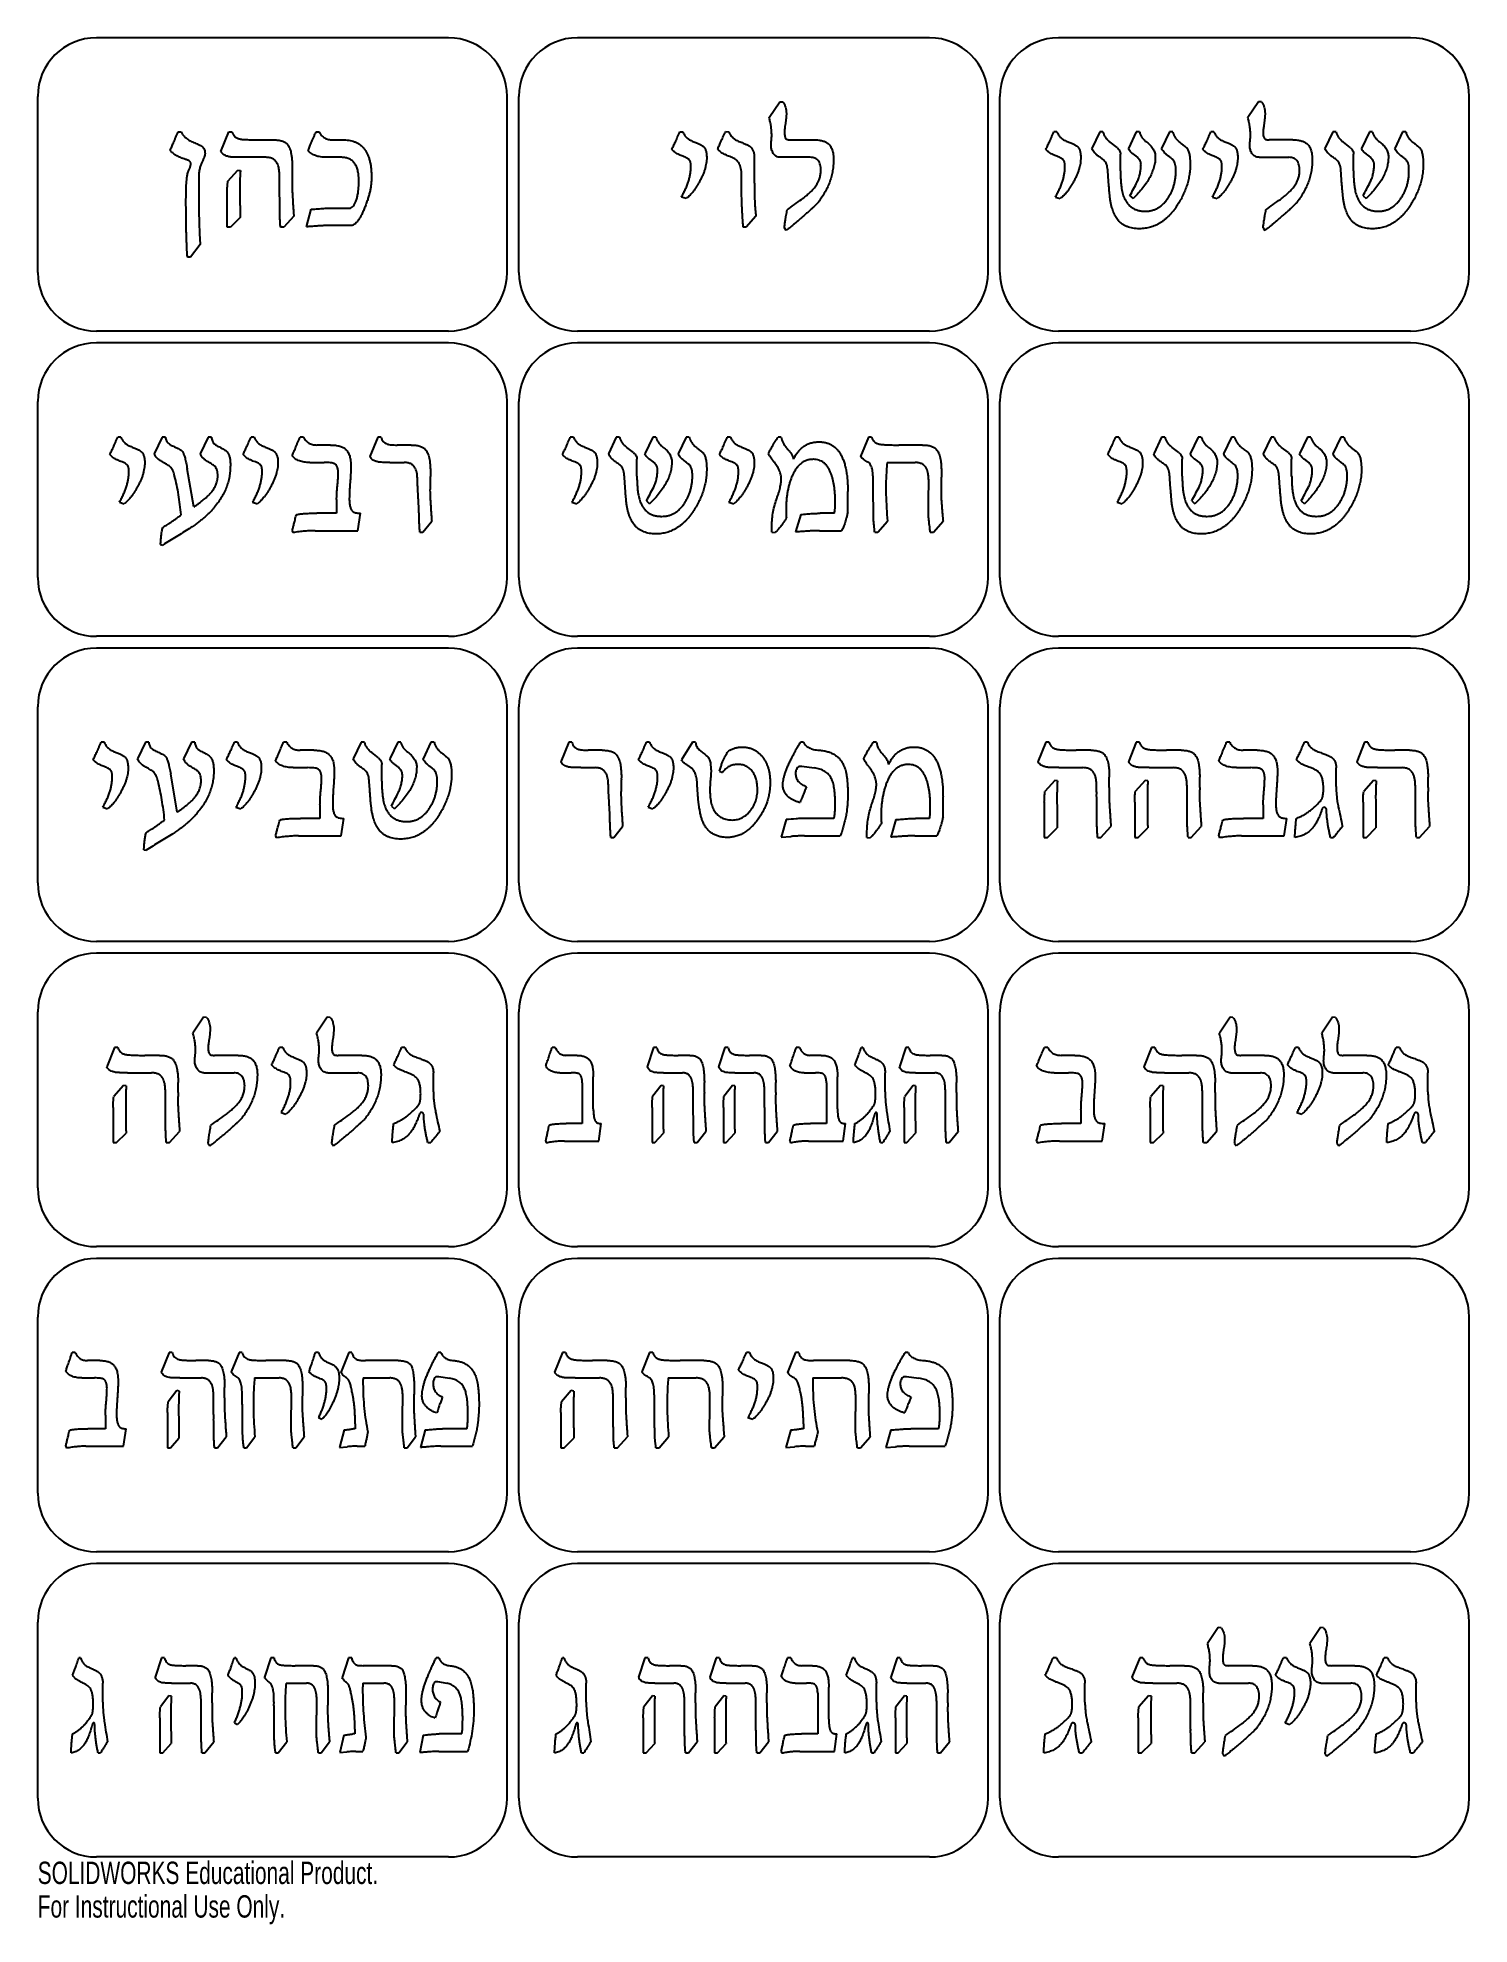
# Model space of a CAD drawing. Header units: inches. Extents: x -4 to 8.2, y -13.6 to 2.5.
import ezdxf

# ---------------------------------------------------------------- set-up
doc = ezdxf.new("R2010")
doc.units = ezdxf.units.IN
doc.header["$MEASUREMENT"] = 0
doc.styles.add('SLDTEXTSTYLE0', font='TXT', dxfattribs={"width": 0.7})

msp = doc.modelspace()

# ---------------------------------------------------------------- texts
at = {"color": 7, "linetype": 'Continuous', "char_height": 0.1903, "attachment_point": 1, "style": 'SLDTEXTSTYLE0'}
for s, insert in [('SOLIDWORKS Educational Product.', (-4, -13.04)), ('For Instructional Use Only.', (-4, -13.326))]:
    msp.add_mtext(s, dxfattribs=dict(at, insert=insert))

# ---------------------------------------------------------------- linework, layer by layer
at = {"color": 7, "linetype": 'Continuous', "lineweight": 25}
for p, q in [((-0.5, 2.5), (-3.5, 2.5)), ((3.6, 2.5), (0.6, 2.5)), ((7.7, 2.5), (4.7, 2.5)), ((-4, 0.5), (-4, 2)), ((0, 0.5), (0, 2)), ((0.1, 0.5), (0.1, 2)), ((2.233, 1.819), (2.325, 1.954)), ((2.325, 1.954), (2.35, 1.953)), ((4.1, 0.5), (4.1, 2)), ((4.2, 0.5), (4.2, 2)), ((6.405, 1.954), (6.313, 1.819)), ((6.43, 1.953), (6.405, 1.954)), ((8.2, 0.5), (8.2, 2)), ((-2.804, 1.697), (-2.777, 1.697)), ((-2.439, 1.532), (-2.372, 1.697)), ((-2.372, 1.697), (-2.345, 1.697)), ((-2.115, 1.63), (-1.989, 1.63)), ((-1.628, 1.697), (-1.601, 1.697)), ((-1.484, 1.63), (-1.392, 1.63)), ((1.472, 1.697), (1.499, 1.697)), ((1.864, 1.7), (1.891, 1.697)), ((2.417, 1.63), (2.618, 1.63)), ((4.686, 1.697), (4.659, 1.697)), ((5.051, 1.697), (4.984, 1.555)), ((5.078, 1.697), (5.051, 1.697)), ((5.198, 1.566), (5.14, 1.61)), ((5.362, 1.697), (5.295, 1.555)), ((5.389, 1.697), (5.362, 1.697)), ((5.646, 1.697), (5.578, 1.555)), ((5.673, 1.697), (5.646, 1.697)), ((6.024, 1.697), (5.997, 1.697)), ((6.697, 1.63), (6.496, 1.63)), ((7.038, 1.697), (6.97, 1.555)), ((7.065, 1.697), (7.038, 1.697)), ((7.185, 1.566), (7.127, 1.61)), ((7.349, 1.697), (7.281, 1.555)), ((7.376, 1.697), (7.349, 1.697)), ((7.632, 1.697), (7.565, 1.555)), ((7.659, 1.697), (7.632, 1.697)), ((-2.056, 1.481), (-2.262, 1.481)), ((-1.412, 1.481), (-1.539, 1.481)), ((2.107, 1.477), (2.107, 1.312)), ((2.583, 1.481), (2.328, 1.481)), ((5.227, 1.365), (5.227, 1.508)), ((6.408, 1.481), (6.663, 1.481)), ((7.214, 1.365), (7.214, 1.508)), ((-2.379, 1.278), (-2.296, 1.373)), ((-2.296, 1.373), (-2.273, 1.37)), ((-1.831, 1.399), (-1.831, 1.313)), ((-2.385, 0.886), (-2.385, 1.186)), ((1.526, 1.13), (1.485, 1.143)), ((4.673, 1.143), (4.714, 1.13)), ((5.308, 1.153), (5.335, 1.13)), ((6.011, 1.143), (6.051, 1.13)), ((7.295, 1.153), (7.322, 1.13)), ((-2.274, 0.968), (-2.357, 0.886)), ((-1.818, 0.981), (-1.903, 0.886)), ((-1.709, 0.889), (-1.669, 1.038)), ((-1.492, 1.049), (-1.334, 1.049)), ((2.12, 0.981), (2.037, 0.886)), ((-2.357, 0.886), (-2.385, 0.886)), ((-1.903, 0.886), (-1.931, 0.886)), ((-1.326, 0.9), (-1.51, 0.9)), ((2.037, 0.886), (2.012, 0.886)), ((2.378, 0.859), (2.364, 0.88)), ((6.443, 0.88), (6.458, 0.859)), ((-2.615, 0.738), (-2.698, 0.63)), ((-2.698, 0.63), (-2.723, 0.63)), ((-0.5, 0), (-3.5, 0)), ((3.6, 0), (0.6, 0)), ((7.7, 0), (4.7, 0)), ((-0.5, -0.1), (-3.5, -0.1)), ((3.6, -0.1), (0.6, -0.1)), ((7.7, -0.1), (4.7, -0.1)), ((-4, -2.1), (-4, -0.6)), ((0, -2.1), (0, -0.6)), ((0.1, -2.1), (0.1, -0.6)), ((4.1, -2.1), (4.1, -0.6)), ((4.2, -2.1), (4.2, -0.6)), ((8.2, -2.1), (8.2, -0.6)), ((-3.291, -0.903), (-3.318, -0.903)), ((-2.939, -0.903), (-3.007, -1.045)), ((-2.912, -0.903), (-2.939, -0.903)), ((-2.547, -0.903), (-2.615, -1.045)), ((-2.52, -0.903), (-2.547, -0.903)), ((-2.155, -0.903), (-2.182, -0.903)), ((-1.736, -0.903), (-1.764, -0.903)), ((-1.101, -0.903), (-1.169, -1.068)), ((-1.074, -0.903), (-1.101, -0.903)), ((0.566, -0.903), (0.539, -0.903)), ((0.931, -0.903), (0.864, -1.045)), ((0.958, -0.903), (0.931, -0.903)), ((1.242, -0.903), (1.174, -1.045)), ((1.269, -0.903), (1.242, -0.903)), ((1.526, -0.903), (1.458, -1.045)), ((1.553, -0.903), (1.526, -0.903)), ((1.904, -0.903), (1.877, -0.903)), ((2.336, -0.903), (2.309, -0.903)), ((3.08, -0.903), (3.012, -1.067)), ((3.107, -0.903), (3.08, -0.903)), ((5.214, -0.903), (5.186, -0.903)), ((5.578, -0.903), (5.511, -1.045)), ((5.605, -0.903), (5.578, -0.903)), ((5.889, -0.903), (5.822, -1.045)), ((5.916, -0.903), (5.889, -0.903)), ((6.173, -0.903), (6.105, -1.045)), ((6.2, -0.903), (6.173, -0.903)), ((6.511, -0.903), (6.443, -1.045)), ((6.538, -0.903), (6.511, -0.903)), ((6.822, -0.903), (6.754, -1.045)), ((6.849, -0.903), (6.822, -0.903)), ((7.105, -0.903), (7.038, -1.045)), ((7.132, -0.903), (7.105, -0.903)), ((-1.68, -1.119), (-1.558, -1.119)), ((-1.505, -0.97), (-1.622, -0.97)), ((-0.998, -1.119), (-0.876, -1.119)), ((-0.818, -0.97), (-0.936, -0.97)), ((1.078, -1.034), (1.02, -0.99)), ((1.107, -1.235), (1.107, -1.092)), ((3.239, -1.119), (3.477, -1.119)), ((3.541, -0.97), (3.339, -0.97)), ((5.725, -1.034), (5.667, -0.99)), ((5.754, -1.235), (5.754, -1.092)), ((6.658, -1.034), (6.6, -0.99)), ((6.686, -1.235), (6.686, -1.092)), ((-2.669, -1.497), (-2.726, -1.173)), ((-1.453, -1.435), (-1.453, -1.551)), ((2.904, -1.538), (2.904, -1.365)), ((-3.304, -1.457), (-3.264, -1.47)), ((-2.169, -1.457), (-2.128, -1.47)), ((-1.453, -1.551), (-1.62, -1.551)), ((-1.273, -1.7), (-1.25, -1.551)), ((0.553, -1.457), (0.593, -1.47)), ((1.188, -1.447), (1.215, -1.47)), ((1.891, -1.457), (1.931, -1.47)), ((2.502, -1.562), (2.458, -1.711)), ((2.79, -1.551), (2.669, -1.551)), ((5.2, -1.457), (5.241, -1.47)), ((5.835, -1.447), (5.862, -1.47)), ((6.768, -1.447), (6.795, -1.47)), ((-1.831, -1.7), (-1.826, -1.716)), ((-1.636, -1.7), (-1.273, -1.7)), ((-0.743, -1.714), (-0.718, -1.714)), ((-0.718, -1.714), (-0.642, -1.619)), ((2.257, -1.714), (2.284, -1.716)), ((2.663, -1.7), (2.85, -1.7)), ((3.134, -1.714), (3.16, -1.714)), ((3.16, -1.714), (3.242, -1.619)), ((3.607, -1.714), (3.634, -1.714)), ((3.634, -1.714), (3.715, -1.619)), ((-2.953, -1.819), (-2.933, -1.822)), ((-0.5, -2.6), (-3.5, -2.6)), ((-0.5, -2.7), (-3.5, -2.7)), ((3.6, -2.6), (0.6, -2.6)), ((3.6, -2.7), (0.6, -2.7)), ((7.7, -2.6), (4.7, -2.6)), ((7.7, -2.7), (4.7, -2.7)), ((-4, -4.7), (-4, -3.2)), ((0, -4.7), (0, -3.2)), ((0.1, -4.7), (0.1, -3.2)), ((4.1, -4.7), (4.1, -3.2)), ((4.2, -4.7), (4.2, -3.2)), ((8.2, -4.7), (8.2, -3.2)), ((-3.432, -3.503), (-3.459, -3.503)), ((-3.081, -3.503), (-3.149, -3.645)), ((-3.054, -3.503), (-3.081, -3.503)), ((-2.689, -3.503), (-2.757, -3.645)), ((-2.662, -3.503), (-2.689, -3.503)), ((-2.297, -3.503), (-2.324, -3.503)), ((-1.878, -3.503), (-1.905, -3.503)), ((-1.243, -3.503), (-1.311, -3.645)), ((-1.216, -3.503), (-1.243, -3.503)), ((-0.932, -3.503), (-1, -3.645)), ((-0.905, -3.503), (-0.932, -3.503)), ((-0.649, -3.503), (-0.716, -3.645)), ((-0.622, -3.503), (-0.649, -3.503)), ((0.526, -3.503), (0.458, -3.668)), ((0.553, -3.503), (0.526, -3.503)), ((1.215, -3.503), (1.188, -3.503)), ((1.58, -3.503), (1.485, -3.651)), ((1.607, -3.503), (1.58, -3.503)), ((2.526, -3.503), (2.5, -3.503)), ((3.147, -3.503), (3.12, -3.503)), ((4.592, -3.503), (4.524, -3.668)), ((4.619, -3.503), (4.592, -3.503)), ((5.362, -3.503), (5.295, -3.668)), ((5.389, -3.503), (5.362, -3.503)), ((6.159, -3.503), (6.132, -3.503)), ((6.822, -3.503), (6.795, -3.503)), ((7.308, -3.503), (7.241, -3.668)), ((7.335, -3.503), (7.308, -3.503)), ((-1.647, -3.57), (-1.764, -3.57)), ((-1.096, -3.634), (-1.154, -3.59)), ((-1.068, -3.835), (-1.068, -3.692)), ((0.809, -3.57), (0.691, -3.57)), ((4.974, -3.57), (4.849, -3.57)), ((5.745, -3.57), (5.619, -3.57)), ((6.391, -3.57), (6.274, -3.57)), ((7.691, -3.57), (7.565, -3.57)), ((-2.811, -4.097), (-2.867, -3.773)), ((-1.822, -3.719), (-1.7, -3.719)), ((0.629, -3.719), (0.751, -3.719)), ((1.809, -3.748), (1.836, -3.759)), ((2.49, -3.705), (2.512, -3.705)), ((2.512, -3.705), (2.617, -3.72)), ((4.667, -3.827), (4.584, -3.922)), ((4.691, -3.83), (4.667, -3.827)), ((4.702, -3.719), (4.908, -3.719)), ((5.132, -3.887), (5.132, -3.801)), ((5.438, -3.827), (5.354, -3.922)), ((5.461, -3.83), (5.438, -3.827)), ((5.472, -3.719), (5.678, -3.719)), ((5.903, -3.887), (5.903, -3.801)), ((6.216, -3.719), (6.338, -3.719)), ((7.065, -3.88), (7.065, -3.72)), ((7.384, -3.827), (7.3, -3.922)), ((7.407, -3.83), (7.384, -3.827)), ((7.418, -3.719), (7.624, -3.719)), ((7.849, -3.887), (7.849, -3.801)), ((3.715, -4.138), (3.715, -3.965)), ((4.578, -4.014), (4.578, -4.314)), ((5.349, -4.014), (5.349, -4.314)), ((7.295, -4.014), (7.295, -4.314)), ((-3.446, -4.057), (-3.405, -4.07)), ((-2.311, -4.057), (-2.27, -4.07)), ((-1.595, -4.151), (-1.761, -4.151)), ((-1.595, -4.035), (-1.595, -4.151)), ((-1.415, -4.3), (-1.392, -4.151)), ((-0.986, -4.047), (-0.959, -4.07)), ((1.201, -4.057), (1.242, -4.07)), ((2.377, -4.162), (2.336, -4.311)), ((2.786, -4.151), (2.548, -4.151)), ((3.312, -4.162), (3.269, -4.311)), ((3.601, -4.151), (3.48, -4.151)), ((6.443, -4.151), (6.276, -4.151)), ((6.443, -4.035), (6.443, -4.151)), ((6.623, -4.3), (6.646, -4.151)), ((-1.973, -4.3), (-1.967, -4.316)), ((-1.778, -4.3), (-1.415, -4.3)), ((0.884, -4.314), (0.909, -4.314)), ((0.909, -4.314), (0.985, -4.219)), ((2.336, -4.311), (2.419, -4.305)), ((2.535, -4.3), (2.84, -4.3)), ((3.067, -4.314), (3.095, -4.316)), ((3.474, -4.3), (3.661, -4.3)), ((4.578, -4.314), (4.606, -4.314)), ((4.606, -4.314), (4.689, -4.232)), ((5.033, -4.314), (5.061, -4.314)), ((5.061, -4.314), (5.146, -4.219)), ((5.349, -4.314), (5.377, -4.314)), ((5.377, -4.314), (5.46, -4.232)), ((5.803, -4.314), (5.831, -4.314)), ((5.831, -4.314), (5.916, -4.219)), ((6.065, -4.3), (6.07, -4.316)), ((6.26, -4.3), (6.623, -4.3)), ((7.018, -4.314), (7.044, -4.314)), ((7.295, -4.314), (7.323, -4.314)), ((7.323, -4.314), (7.405, -4.232)), ((7.749, -4.314), (7.777, -4.314)), ((7.777, -4.314), (7.862, -4.219)), ((-3.095, -4.419), (-3.075, -4.422)), ((-0.5, -5.2), (-3.5, -5.2)), ((-0.5, -5.3), (-3.5, -5.3)), ((3.6, -5.2), (0.6, -5.2)), ((3.6, -5.3), (0.6, -5.3)), ((7.7, -5.2), (4.7, -5.2)), ((7.7, -5.3), (4.7, -5.3)), ((-4, -7.3), (-4, -5.8)), ((-2.586, -5.846), (-2.678, -5.981)), ((-2.561, -5.847), (-2.586, -5.846)), ((-1.532, -5.846), (-1.624, -5.981)), ((-1.507, -5.847), (-1.532, -5.846)), ((0, -7.3), (0, -5.8)), ((0.1, -7.3), (0.1, -5.8)), ((4.1, -7.3), (4.1, -5.8)), ((4.2, -7.3), (4.2, -5.8)), ((6.162, -5.846), (6.07, -5.981)), ((6.186, -5.847), (6.162, -5.846)), ((7.035, -5.846), (6.943, -5.981)), ((7.059, -5.847), (7.035, -5.846)), ((8.2, -7.3), (8.2, -5.8)), ((-3.345, -6.103), (-3.412, -6.268)), ((-3.318, -6.103), (-3.345, -6.103)), ((-1.912, -6.103), (-1.939, -6.103)), ((-0.872, -6.103), (-0.899, -6.103)), ((0.411, -6.103), (0.384, -6.103)), ((1.249, -6.103), (1.195, -6.268)), ((1.276, -6.103), (1.249, -6.103)), ((1.857, -6.103), (1.803, -6.268)), ((1.884, -6.103), (1.857, -6.103)), ((2.492, -6.103), (2.465, -6.103)), ((3.032, -6.103), (3.019, -6.103)), ((3.397, -6.103), (3.343, -6.268)), ((3.424, -6.103), (3.397, -6.103)), ((4.607, -6.103), (4.58, -6.103)), ((5.493, -6.103), (5.426, -6.268)), ((5.52, -6.103), (5.493, -6.103)), ((6.745, -6.103), (6.718, -6.103)), ((7.604, -6.103), (7.577, -6.103)), ((-2.962, -6.17), (-3.088, -6.17)), ((-2.293, -6.17), (-2.494, -6.17)), ((-1.239, -6.17), (-1.44, -6.17)), ((0.596, -6.17), (0.502, -6.17)), ((1.557, -6.17), (1.457, -6.17)), ((2.165, -6.17), (2.065, -6.17)), ((2.677, -6.17), (2.583, -6.17)), ((3.705, -6.17), (3.606, -6.17)), ((4.838, -6.17), (4.721, -6.17)), ((5.876, -6.17), (5.75, -6.17)), ((6.454, -6.17), (6.253, -6.17)), ((7.327, -6.17), (7.126, -6.17)), ((-3.269, -6.427), (-3.352, -6.522)), ((-3.246, -6.43), (-3.269, -6.427)), ((-3.235, -6.319), (-3.029, -6.319)), ((-2.804, -6.487), (-2.804, -6.401)), ((-2.583, -6.319), (-2.327, -6.319)), ((-1.529, -6.319), (-1.273, -6.319)), ((-0.628, -6.48), (-0.628, -6.32)), ((0.45, -6.319), (0.546, -6.319)), ((0.641, -6.405), (0.641, -6.751)), ((0.735, -6.627), (0.735, -6.352)), ((1.313, -6.427), (1.24, -6.522)), ((1.333, -6.43), (1.313, -6.427)), ((1.334, -6.319), (1.495, -6.319)), ((1.681, -6.487), (1.681, -6.401)), ((1.921, -6.427), (1.848, -6.522)), ((1.941, -6.43), (1.921, -6.427)), ((1.942, -6.319), (2.103, -6.319)), ((2.289, -6.487), (2.289, -6.401)), ((2.531, -6.319), (2.627, -6.319)), ((2.722, -6.405), (2.722, -6.751)), ((2.816, -6.627), (2.816, -6.352)), ((3.222, -6.48), (3.222, -6.32)), ((3.462, -6.427), (3.389, -6.522)), ((3.482, -6.43), (3.462, -6.427)), ((3.482, -6.319), (3.644, -6.319)), ((3.83, -6.487), (3.83, -6.401)), ((4.663, -6.319), (4.785, -6.319)), ((5.569, -6.427), (5.485, -6.522)), ((5.592, -6.43), (5.569, -6.427)), ((5.603, -6.319), (5.809, -6.319)), ((6.034, -6.487), (6.034, -6.401)), ((6.165, -6.319), (6.42, -6.319)), ((7.038, -6.319), (7.293, -6.319)), ((7.847, -6.48), (7.847, -6.32)), ((-3.358, -6.614), (-3.358, -6.914)), ((-1.926, -6.657), (-1.885, -6.67)), ((1.235, -6.614), (1.235, -6.914)), ((1.843, -6.614), (1.843, -6.914)), ((3.384, -6.614), (3.384, -6.914)), ((4.891, -6.635), (4.891, -6.751)), ((5.48, -6.614), (5.48, -6.914)), ((6.731, -6.657), (6.772, -6.67)), ((-3.33, -6.914), (-3.247, -6.832)), ((-2.876, -6.914), (-2.791, -6.819)), ((0.33, -6.9), (0.334, -6.916)), ((0.488, -6.9), (0.783, -6.9)), ((0.641, -6.751), (0.504, -6.751)), ((0.783, -6.9), (0.803, -6.751)), ((1.26, -6.914), (1.332, -6.832)), ((1.619, -6.914), (1.695, -6.819)), ((1.868, -6.914), (1.94, -6.832)), ((2.227, -6.914), (2.303, -6.819)), ((2.411, -6.9), (2.415, -6.916)), ((2.569, -6.9), (2.865, -6.9)), ((2.722, -6.751), (2.585, -6.751)), ((2.865, -6.9), (2.884, -6.751)), ((3.408, -6.914), (3.481, -6.832)), ((3.768, -6.914), (3.843, -6.819)), ((4.512, -6.9), (4.518, -6.916)), ((4.707, -6.9), (5.07, -6.9)), ((4.891, -6.751), (4.724, -6.751)), ((5.07, -6.9), (5.093, -6.751)), ((5.508, -6.914), (5.591, -6.832)), ((5.962, -6.914), (6.047, -6.819)), ((-3.358, -6.914), (-3.33, -6.914)), ((-2.904, -6.914), (-2.876, -6.914)), ((-2.547, -6.92), (-2.533, -6.941)), ((-1.493, -6.92), (-1.478, -6.941)), ((-0.675, -6.914), (-0.649, -6.914)), ((1.235, -6.914), (1.26, -6.914)), ((1.594, -6.914), (1.619, -6.914)), ((1.843, -6.914), (1.868, -6.914)), ((2.202, -6.914), (2.227, -6.914)), ((3.182, -6.914), (3.202, -6.914)), ((3.384, -6.914), (3.408, -6.914)), ((3.743, -6.914), (3.768, -6.914)), ((5.48, -6.914), (5.508, -6.914)), ((5.934, -6.914), (5.962, -6.914)), ((6.2, -6.92), (6.215, -6.941)), ((7.073, -6.92), (7.088, -6.941)), ((7.801, -6.914), (7.827, -6.914)), ((-0.5, -7.8), (-3.5, -7.8)), ((3.6, -7.8), (0.6, -7.8)), ((7.7, -7.8), (4.7, -7.8)), ((-0.5, -7.9), (-3.5, -7.9)), ((3.6, -7.9), (0.6, -7.9)), ((7.7, -7.9), (4.7, -7.9)), ((-4, -9.9), (-4, -8.4)), ((0, -9.9), (0, -8.4)), ((0.1, -9.9), (0.1, -8.4)), ((4.1, -9.9), (4.1, -8.4)), ((4.2, -9.9), (4.2, -8.4)), ((8.2, -9.9), (8.2, -8.4)), ((-3.68, -8.703), (-3.707, -8.703)), ((-3.472, -8.77), (-3.577, -8.77)), ((-2.88, -8.703), (-2.947, -8.868)), ((-2.853, -8.703), (-2.88, -8.703)), ((-2.544, -8.77), (-2.653, -8.77)), ((-2.284, -8.703), (-2.351, -8.867)), ((-2.257, -8.703), (-2.284, -8.703)), ((-1.882, -8.77), (-2.056, -8.77)), ((-1.607, -8.703), (-1.634, -8.703)), ((-1.349, -8.703), (-1.416, -8.871)), ((-1.322, -8.703), (-1.349, -8.703)), ((-0.929, -8.77), (-1.208, -8.77)), ((-0.564, -8.703), (-0.587, -8.703)), ((0.472, -8.703), (0.404, -8.868)), ((0.499, -8.703), (0.472, -8.703)), ((0.854, -8.77), (0.729, -8.77)), ((1.215, -8.703), (1.147, -8.867)), ((1.242, -8.703), (1.215, -8.703)), ((1.676, -8.77), (1.474, -8.77)), ((2.066, -8.703), (2.039, -8.703)), ((2.458, -8.703), (2.391, -8.871)), ((2.485, -8.703), (2.458, -8.703)), ((2.921, -8.77), (2.611, -8.77)), ((3.418, -8.703), (3.392, -8.703)), ((-3.625, -8.919), (-3.516, -8.919)), ((-2.789, -8.919), (-2.605, -8.919)), ((-2.153, -8.919), (-1.942, -8.919)), ((-1.227, -8.919), (-1, -8.919)), ((-0.603, -8.905), (-0.583, -8.905)), ((-0.583, -8.905), (-0.491, -8.92)), ((0.581, -8.919), (0.788, -8.919)), ((1.374, -8.919), (1.612, -8.919)), ((2.607, -8.919), (2.851, -8.919)), ((3.381, -8.905), (3.404, -8.905)), ((3.404, -8.905), (3.509, -8.92)), ((-2.815, -9.027), (-2.888, -9.122)), ((-2.795, -9.03), (-2.815, -9.027)), ((-2.407, -9.087), (-2.407, -9.001)), ((0.547, -9.027), (0.464, -9.122)), ((0.57, -9.03), (0.547, -9.027)), ((1.012, -9.087), (1.012, -9.001)), ((-3.423, -9.235), (-3.423, -9.351)), ((-2.893, -9.214), (-2.893, -9.514)), ((-1.607, -9.257), (-1.58, -9.27)), ((-1.295, -9.311), (-1.295, -9.351)), ((0.458, -9.214), (0.458, -9.514)), ((2.053, -9.257), (2.093, -9.27)), ((2.526, -9.311), (2.526, -9.351)), ((-3.423, -9.351), (-3.572, -9.351)), ((-3.268, -9.5), (-3.247, -9.351)), ((-2.869, -9.514), (-2.796, -9.432)), ((-2.469, -9.514), (-2.393, -9.419)), ((-2.22, -9.514), (-2.149, -9.419)), ((-1.801, -9.514), (-1.73, -9.419)), ((-1.389, -9.362), (-1.427, -9.511)), ((-1.295, -9.351), (-1.313, -9.351)), ((-0.852, -9.514), (-0.781, -9.419)), ((-0.699, -9.362), (-0.739, -9.511)), ((-0.342, -9.351), (-0.55, -9.351)), ((0.486, -9.514), (0.569, -9.432)), ((0.941, -9.514), (1.026, -9.419)), ((1.296, -9.514), (1.377, -9.419)), ((1.769, -9.514), (1.85, -9.419)), ((2.418, -9.362), (2.375, -9.511)), ((2.526, -9.351), (2.505, -9.351)), ((3.012, -9.514), (3.093, -9.419)), ((3.269, -9.362), (3.228, -9.511)), ((3.678, -9.351), (3.44, -9.351)), ((-3.761, -9.5), (-3.756, -9.516)), ((-3.589, -9.5), (-3.268, -9.5)), ((-2.893, -9.514), (-2.869, -9.514)), ((-2.494, -9.514), (-2.469, -9.514)), ((-2.243, -9.514), (-2.22, -9.514)), ((-1.824, -9.514), (-1.801, -9.514)), ((-1.427, -9.511), (-1.363, -9.505)), ((-1.279, -9.5), (-1.213, -9.5)), ((-0.876, -9.514), (-0.852, -9.514)), ((-0.564, -9.5), (-0.295, -9.5)), ((0.458, -9.514), (0.486, -9.514)), ((0.913, -9.514), (0.941, -9.514)), ((1.269, -9.514), (1.296, -9.514)), ((1.742, -9.514), (1.769, -9.514)), ((2.375, -9.511), (2.448, -9.505)), ((2.542, -9.5), (2.617, -9.5)), ((2.985, -9.514), (3.012, -9.514)), ((3.228, -9.511), (3.311, -9.505)), ((3.427, -9.5), (3.732, -9.5)), ((-0.5, -10.4), (-3.5, -10.4)), ((3.6, -10.4), (0.6, -10.4)), ((7.7, -10.4), (4.7, -10.4)), ((-0.5, -10.5), (-3.5, -10.5)), ((3.6, -10.5), (0.6, -10.5)), ((7.7, -10.5), (4.7, -10.5)), ((-4, -12.5), (-4, -11)), ((0, -12.5), (0, -11)), ((0.1, -12.5), (0.1, -11)), ((4.1, -12.5), (4.1, -11)), ((4.2, -12.5), (4.2, -11)), ((6.06, -11.046), (5.968, -11.181)), ((6.085, -11.047), (6.06, -11.046)), ((6.933, -11.046), (6.841, -11.181)), ((6.958, -11.047), (6.933, -11.046)), ((8.2, -12.5), (8.2, -11)), ((-3.635, -11.303), (-3.649, -11.303)), ((-2.946, -11.303), (-3, -11.468)), ((-2.919, -11.303), (-2.946, -11.303)), ((-2.638, -11.37), (-2.737, -11.37)), ((-2.311, -11.303), (-2.324, -11.303)), ((-2.014, -11.303), (-2.068, -11.467)), ((-1.986, -11.303), (-2.014, -11.303)), ((-1.651, -11.37), (-1.807, -11.37)), ((-1.351, -11.303), (-1.405, -11.471)), ((-1.324, -11.303), (-1.351, -11.303)), ((-0.984, -11.37), (-1.226, -11.37)), ((-0.581, -11.303), (-0.603, -11.303)), ((0.485, -11.303), (0.472, -11.303)), ((1.174, -11.303), (1.12, -11.468)), ((1.201, -11.303), (1.174, -11.303)), ((1.482, -11.37), (1.383, -11.37)), ((1.782, -11.303), (1.728, -11.468)), ((1.809, -11.303), (1.782, -11.303)), ((2.09, -11.37), (1.991, -11.37)), ((2.418, -11.303), (2.391, -11.303)), ((2.603, -11.37), (2.509, -11.37)), ((2.958, -11.303), (2.945, -11.303)), ((3.323, -11.303), (3.269, -11.468)), ((3.35, -11.303), (3.323, -11.303)), ((3.631, -11.37), (3.532, -11.37)), ((4.681, -11.303), (4.654, -11.303)), ((5.392, -11.303), (5.324, -11.468)), ((5.419, -11.303), (5.392, -11.303)), ((5.774, -11.37), (5.649, -11.37)), ((6.353, -11.37), (6.152, -11.37)), ((6.643, -11.303), (6.616, -11.303)), ((7.226, -11.37), (7.025, -11.37)), ((7.503, -11.303), (7.476, -11.303)), ((-3.446, -11.68), (-3.446, -11.52)), ((-2.861, -11.519), (-2.699, -11.519)), ((-1.884, -11.519), (-1.708, -11.519)), ((-1.23, -11.519), (-1.049, -11.519)), ((-0.611, -11.505), (-0.594, -11.505)), ((-0.594, -11.505), (-0.514, -11.52)), ((0.674, -11.68), (0.674, -11.52)), ((1.259, -11.519), (1.421, -11.519)), ((1.867, -11.519), (2.029, -11.519)), ((2.456, -11.519), (2.553, -11.519)), ((2.742, -11.827), (2.742, -11.552)), ((3.147, -11.68), (3.147, -11.52)), ((3.408, -11.519), (3.57, -11.519)), ((4.924, -11.68), (4.924, -11.52)), ((5.502, -11.519), (5.708, -11.519)), ((6.063, -11.519), (6.318, -11.519)), ((6.936, -11.519), (7.191, -11.519)), ((7.746, -11.68), (7.746, -11.52)), ((-2.882, -11.627), (-2.955, -11.722)), ((-2.861, -11.63), (-2.882, -11.627)), ((-2.514, -11.687), (-2.514, -11.601)), ((1.239, -11.627), (1.166, -11.722)), ((1.259, -11.63), (1.239, -11.627)), ((1.607, -11.687), (1.607, -11.601)), ((1.847, -11.627), (1.774, -11.722)), ((1.867, -11.63), (1.847, -11.627)), ((2.215, -11.687), (2.215, -11.601)), ((2.647, -11.605), (2.647, -11.951)), ((3.387, -11.627), (3.314, -11.722)), ((3.407, -11.63), (3.387, -11.627)), ((3.755, -11.687), (3.755, -11.601)), ((5.467, -11.627), (5.384, -11.722)), ((5.491, -11.63), (5.467, -11.627)), ((5.932, -11.687), (5.932, -11.601)), ((-2.959, -11.814), (-2.959, -12.114)), ((-2.324, -11.857), (-2.297, -11.87)), ((1.161, -11.814), (1.161, -12.114)), ((1.769, -11.814), (1.769, -12.114)), ((3.309, -11.814), (3.309, -12.114)), ((5.378, -11.814), (5.378, -12.114)), ((6.63, -11.857), (6.67, -11.87)), ((-2.935, -12.114), (-2.863, -12.032)), ((-2.576, -12.114), (-2.5, -12.019)), ((-1.95, -12.114), (-1.878, -12.019)), ((-1.585, -12.114), (-1.514, -12.019)), ((-1.392, -11.962), (-1.426, -12.111)), ((-1.297, -11.951), (-1.315, -11.951)), ((-1.297, -11.911), (-1.297, -11.951)), ((-0.923, -12.114), (-0.851, -12.019)), ((-0.716, -11.962), (-0.743, -12.111)), ((-0.386, -11.951), (-0.578, -11.951)), ((1.185, -12.114), (1.258, -12.032)), ((1.545, -12.114), (1.62, -12.019)), ((1.793, -12.114), (1.866, -12.032)), ((2.153, -12.114), (2.228, -12.019)), ((2.647, -11.951), (2.51, -11.951)), ((2.79, -12.1), (2.809, -11.951)), ((3.334, -12.114), (3.406, -12.032)), ((3.693, -12.114), (3.769, -12.019)), ((5.406, -12.114), (5.489, -12.032)), ((5.861, -12.114), (5.946, -12.019)), ((-3.486, -12.114), (-3.465, -12.114)), ((-2.959, -12.114), (-2.935, -12.114)), ((-2.601, -12.114), (-2.576, -12.114)), ((-1.973, -12.114), (-1.95, -12.114)), ((-1.608, -12.114), (-1.585, -12.114)), ((-1.426, -12.111), (-1.367, -12.105)), ((-1.289, -12.1), (-1.228, -12.1)), ((-0.946, -12.114), (-0.923, -12.114)), ((-0.582, -12.1), (-0.336, -12.1)), ((0.634, -12.114), (0.655, -12.114)), ((1.161, -12.114), (1.185, -12.114)), ((1.52, -12.114), (1.545, -12.114)), ((1.769, -12.114), (1.793, -12.114)), ((2.128, -12.114), (2.153, -12.114)), ((2.336, -12.1), (2.341, -12.116)), ((2.495, -12.1), (2.79, -12.1)), ((3.107, -12.114), (3.128, -12.114)), ((3.309, -12.114), (3.334, -12.114)), ((3.668, -12.114), (3.693, -12.114)), ((4.878, -12.114), (4.904, -12.114)), ((5.378, -12.114), (5.406, -12.114)), ((5.833, -12.114), (5.861, -12.114)), ((6.099, -12.12), (6.113, -12.141)), ((6.972, -12.12), (6.986, -12.141)), ((7.699, -12.114), (7.725, -12.114)), ((-0.5, -13), (-3.5, -13)), ((3.6, -13), (0.6, -13)), ((7.7, -13), (4.7, -13))]:
    msp.add_line(p, q, dxfattribs=at)
for centre, start, end in [((-3.5, 2), 90, 180), ((-0.5, 2), 0, 90), ((0.6, 2), 90, 180), ((3.6, 2), 0, 90), ((4.7, 2), 90, 180), ((7.7, 2), 0, 90), ((-3.5, 0.5), 180, 270), ((-0.5, 0.5), 270, 0), ((0.6, 0.5), 180, 270), ((3.6, 0.5), 270, 0), ((4.7, 0.5), 180, 270), ((7.7, 0.5), 270, 0), ((-3.5, -0.6), 90, 180), ((-0.5, -0.6), 0, 90), ((0.6, -0.6), 90, 180), ((3.6, -0.6), 0, 90), ((4.7, -0.6), 90, 180), ((7.7, -0.6), 0, 90), ((-3.5, -2.1), 180, 270), ((-0.5, -2.1), 270, 0), ((0.6, -2.1), 180, 270), ((3.6, -2.1), 270, 0), ((4.7, -2.1), 180, 270), ((7.7, -2.1), 270, 0), ((-3.5, -3.2), 90, 180), ((-0.5, -3.2), 0, 90), ((0.6, -3.2), 90, 180), ((3.6, -3.2), 0, 90), ((4.7, -3.2), 90, 180), ((7.7, -3.2), 0, 90), ((-3.5, -4.7), 180, 270), ((-0.5, -4.7), 270, 0), ((0.6, -4.7), 180, 270), ((3.6, -4.7), 270, 0), ((4.7, -4.7), 180, 270), ((7.7, -4.7), 270, 0), ((-3.5, -5.8), 90, 180), ((-0.5, -5.8), 0, 90), ((0.6, -5.8), 90, 180), ((3.6, -5.8), 0, 90), ((4.7, -5.8), 90, 180), ((7.7, -5.8), 0, 90), ((-3.5, -7.3), 180, 270), ((-0.5, -7.3), 270, 0), ((0.6, -7.3), 180, 270), ((3.6, -7.3), 270, 0), ((4.7, -7.3), 180, 270), ((7.7, -7.3), 270, 0), ((-3.5, -8.4), 90, 180), ((-0.5, -8.4), 0, 90), ((0.6, -8.4), 90, 180), ((3.6, -8.4), 0, 90), ((4.7, -8.4), 90, 180), ((7.7, -8.4), 0, 90), ((-3.5, -9.9), 180, 270), ((-0.5, -9.9), 270, 0), ((0.6, -9.9), 180, 270), ((3.6, -9.9), 270, 0), ((4.7, -9.9), 180, 270), ((7.7, -9.9), 270, 0), ((-3.5, -11), 90, 180), ((-0.5, -11), 0, 90), ((0.6, -11), 90, 180), ((3.6, -11), 0, 90), ((4.7, -11), 90, 180), ((7.7, -11), 0, 90), ((-3.5, -12.5), 180, 270), ((-0.5, -12.5), 270, 0), ((0.6, -12.5), 180, 270), ((3.6, -12.5), 270, 0), ((4.7, -12.5), 180, 270), ((7.7, -12.5), 270, 0)]:
    msp.add_arc(centre, 0.5, start, end, dxfattribs=at)
for points, knots in [([(2.35, 1.953), (2.355, 1.946), (2.364, 1.932), (2.373, 1.908), (2.379, 1.883), (2.38, 1.865), (2.38, 1.856)], [0, 0, 0, 0, 0.243597, 0.487887, 0.73625, 1, 1, 1, 1]), ([(6.43, 1.953), (6.434, 1.946), (6.444, 1.932), (6.453, 1.908), (6.459, 1.883), (6.459, 1.865), (6.46, 1.856)], [0, 0, 0, 0, 0.2435971, 0.4878869, 0.7362503, 1, 1, 1, 1]), ([(2.255, 1.668), (2.255, 1.681), (2.254, 1.707), (2.25, 1.745), (2.243, 1.782), (2.237, 1.807), (2.233, 1.819)], [0, 0, 0, 0, 0.250488, 0.500789, 0.749776, 1, 1, 1, 1]), ([(2.38, 1.856), (2.38, 1.842), (2.379, 1.812), (2.373, 1.775), (2.368, 1.746), (2.366, 1.726), (2.364, 1.71), (2.364, 1.7), (2.364, 1.695)], [0, 0, 0, 0, 0.265423, 0.552621, 0.692818, 0.812685, 0.91638, 1, 1, 1, 1]), ([(6.335, 1.668), (6.335, 1.681), (6.334, 1.707), (6.33, 1.745), (6.323, 1.782), (6.316, 1.807), (6.313, 1.819)], [0, 0, 0, 0, 0.250488, 0.500789, 0.749776, 1, 1, 1, 1]), ([(6.46, 1.856), (6.459, 1.842), (6.458, 1.812), (6.453, 1.775), (6.448, 1.746), (6.445, 1.726), (6.443, 1.71), (6.443, 1.7), (6.443, 1.695)], [0, 0, 0, 0, 0.265423, 0.552621, 0.692818, 0.812685, 0.91638, 1, 1, 1, 1]), ([(-2.872, 1.54), (-2.869, 1.544), (-2.865, 1.554), (-2.858, 1.57), (-2.851, 1.587), (-2.843, 1.606), (-2.834, 1.626), (-2.825, 1.649), (-2.814, 1.672), (-2.808, 1.689), (-2.804, 1.697)], [0, 0, 0, 0, 0.0881868, 0.1875014, 0.296692, 0.4170353, 0.5472444, 0.6874857, 0.8387222, 1, 1, 1, 1]), ([(-2.777, 1.697), (-2.776, 1.694), (-2.773, 1.686), (-2.766, 1.676), (-2.758, 1.666), (-2.748, 1.656), (-2.736, 1.646), (-2.723, 1.635), (-2.708, 1.625), (-2.697, 1.619), (-2.691, 1.616)], [0, 0, 0, 0, 0.095816, 0.196594, 0.303978, 0.421812, 0.549858, 0.688782, 0.838133, 1, 1, 1, 1]), ([(-2.691, 1.616), (-2.678, 1.611), (-2.652, 1.6), (-2.626, 1.589), (-2.614, 1.583)], [0, 0, 0, 0, 0.502303, 1, 1, 1, 1]), ([(-2.345, 1.697), (-2.343, 1.694), (-2.341, 1.686), (-2.336, 1.676), (-2.33, 1.667), (-2.322, 1.659), (-2.314, 1.652), (-2.304, 1.646), (-2.293, 1.642), (-2.286, 1.64), (-2.282, 1.638)], [0, 0, 0, 0, 0.129981, 0.254604, 0.375045, 0.491735, 0.612154, 0.736017, 0.864096, 1, 1, 1, 1]), ([(-2.282, 1.638), (-2.278, 1.638), (-2.27, 1.636), (-2.257, 1.634), (-2.241, 1.633), (-2.221, 1.632), (-2.199, 1.631), (-2.173, 1.63), (-2.145, 1.63), (-2.125, 1.63), (-2.115, 1.63)], [0, 0, 0, 0, 0.063052, 0.144371, 0.241852, 0.358091, 0.491831, 0.643173, 0.813399, 1, 1, 1, 1]), ([(-1.989, 1.63), (-1.982, 1.63), (-1.969, 1.629), (-1.951, 1.628), (-1.934, 1.625), (-1.919, 1.621), (-1.905, 1.616), (-1.893, 1.61), (-1.882, 1.603), (-1.877, 1.597), (-1.874, 1.594)], [0, 0, 0, 0, 0.161704, 0.312035, 0.448246, 0.574932, 0.692814, 0.800104, 0.90255, 1, 1, 1, 1]), ([(-1.696, 1.537), (-1.694, 1.542), (-1.69, 1.552), (-1.684, 1.568), (-1.677, 1.586), (-1.669, 1.605), (-1.66, 1.626), (-1.65, 1.648), (-1.64, 1.672), (-1.632, 1.689), (-1.628, 1.697)], [0, 0, 0, 0, 0.0885713, 0.1884306, 0.2975541, 0.4175317, 0.5472488, 0.6878303, 0.8387943, 1, 1, 1, 1]), ([(-1.601, 1.697), (-1.598, 1.692), (-1.592, 1.682), (-1.582, 1.668), (-1.569, 1.656), (-1.555, 1.646), (-1.539, 1.639), (-1.522, 1.634), (-1.503, 1.63), (-1.49, 1.63), (-1.484, 1.63)], [0, 0, 0, 0, 0.128668, 0.250209, 0.368867, 0.48638, 0.605475, 0.730179, 0.860053, 1, 1, 1, 1]), ([(-1.392, 1.63), (-1.383, 1.63), (-1.364, 1.629), (-1.337, 1.625), (-1.312, 1.619), (-1.289, 1.61), (-1.267, 1.599), (-1.248, 1.585), (-1.23, 1.569), (-1.214, 1.55), (-1.2, 1.528), (-1.188, 1.505), (-1.178, 1.478), (-1.17, 1.449), (-1.163, 1.418), (-1.159, 1.384), (-1.156, 1.348), (-1.156, 1.323), (-1.155, 1.31)], [0, 0, 0, 0, 0.063405, 0.123149, 0.179744, 0.234151, 0.287277, 0.339743, 0.392475, 0.446329, 0.502271, 0.560803, 0.623337, 0.689234, 0.759207, 0.834369, 0.914745, 1, 1, 1, 1]), ([(1.404, 1.549), (1.406, 1.553), (1.411, 1.562), (1.417, 1.577), (1.425, 1.593), (1.433, 1.611), (1.442, 1.63), (1.451, 1.651), (1.461, 1.674), (1.468, 1.689), (1.472, 1.697)], [0, 0, 0, 0, 0.089061, 0.187408, 0.296147, 0.417073, 0.546131, 0.687399, 0.839038, 1, 1, 1, 1]), ([(1.499, 1.697), (1.501, 1.693), (1.504, 1.684), (1.512, 1.671), (1.52, 1.659), (1.53, 1.649), (1.542, 1.639), (1.555, 1.63), (1.569, 1.623), (1.579, 1.618), (1.584, 1.616)], [0, 0, 0, 0, 0.121272, 0.239485, 0.357546, 0.477869, 0.601015, 0.727171, 0.860039, 1, 1, 1, 1]), ([(1.584, 1.616), (1.59, 1.614), (1.6, 1.61), (1.615, 1.604), (1.629, 1.599), (1.641, 1.593), (1.651, 1.588), (1.66, 1.583), (1.667, 1.578), (1.671, 1.575), (1.672, 1.574)], [0, 0, 0, 0, 0.181245, 0.34494, 0.493923, 0.626346, 0.742424, 0.843252, 0.928317, 1, 1, 1, 1]), ([(1.796, 1.549), (1.797, 1.553), (1.8, 1.563), (1.806, 1.578), (1.813, 1.594), (1.821, 1.613), (1.83, 1.632), (1.84, 1.654), (1.851, 1.676), (1.859, 1.692), (1.864, 1.7)], [0, 0, 0, 0, 0.085589, 0.181666, 0.289972, 0.409442, 0.539107, 0.681201, 0.834632, 1, 1, 1, 1]), ([(1.891, 1.697), (1.892, 1.693), (1.896, 1.684), (1.903, 1.671), (1.912, 1.66), (1.922, 1.649), (1.934, 1.639), (1.946, 1.631), (1.961, 1.623), (1.971, 1.618), (1.976, 1.616)], [0, 0, 0, 0, 0.11979, 0.238109, 0.356274, 0.476705, 0.599961, 0.726229, 0.859216, 1, 1, 1, 1]), ([(1.976, 1.616), (1.982, 1.614), (1.994, 1.61), (2.01, 1.603), (2.025, 1.597), (2.038, 1.592), (2.049, 1.587), (2.058, 1.582), (2.065, 1.578), (2.069, 1.575), (2.071, 1.573)], [0, 0, 0, 0, 0.187718, 0.357689, 0.508483, 0.642764, 0.757782, 0.856532, 0.936412, 1, 1, 1, 1]), ([(2.25, 1.582), (2.25, 1.584), (2.25, 1.59), (2.25, 1.6), (2.251, 1.611), (2.253, 1.627), (2.255, 1.647), (2.255, 1.662), (2.255, 1.668)], [0, 0, 0, 0, 0.089827, 0.199145, 0.330556, 0.47931, 0.771757, 1, 1, 1, 1]), ([(2.364, 1.695), (2.364, 1.689), (2.364, 1.676), (2.367, 1.66), (2.37, 1.646), (2.375, 1.64), (2.377, 1.638)], [0, 0, 0, 0, 0.3372528, 0.6119531, 0.8283678, 1, 1, 1, 1]), ([(2.377, 1.638), (2.379, 1.636), (2.384, 1.634), (2.393, 1.631), (2.404, 1.63), (2.412, 1.63), (2.417, 1.63)], [0, 0, 0, 0, 0.167526, 0.384466, 0.66218, 1, 1, 1, 1]), ([(2.618, 1.63), (2.624, 1.63), (2.637, 1.63), (2.655, 1.628), (2.672, 1.626), (2.687, 1.622), (2.701, 1.618), (2.714, 1.613), (2.726, 1.606), (2.732, 1.601), (2.736, 1.598)], [0, 0, 0, 0, 0.156348, 0.302949, 0.440392, 0.567366, 0.685042, 0.79548, 0.900436, 1, 1, 1, 1]), ([(4.592, 1.549), (4.594, 1.553), (4.599, 1.562), (4.605, 1.577), (4.613, 1.593), (4.621, 1.611), (4.63, 1.63), (4.639, 1.651), (4.649, 1.674), (4.656, 1.689), (4.659, 1.697)], [0, 0, 0, 0, 0.089061, 0.187408, 0.296147, 0.417073, 0.546131, 0.687399, 0.839038, 1, 1, 1, 1]), ([(4.686, 1.697), (4.688, 1.693), (4.692, 1.684), (4.699, 1.671), (4.708, 1.659), (4.718, 1.649), (4.729, 1.639), (4.742, 1.63), (4.756, 1.623), (4.767, 1.618), (4.772, 1.616)], [0, 0, 0, 0, 0.121272, 0.239485, 0.357546, 0.477869, 0.601015, 0.727171, 0.860039, 1, 1, 1, 1]), ([(4.772, 1.616), (4.778, 1.614), (4.788, 1.61), (4.803, 1.604), (4.817, 1.599), (4.829, 1.593), (4.839, 1.588), (4.847, 1.583), (4.855, 1.578), (4.858, 1.575), (4.86, 1.574)], [0, 0, 0, 0, 0.181245, 0.34494, 0.493923, 0.626346, 0.742424, 0.843252, 0.928317, 1, 1, 1, 1]), ([(5.078, 1.697), (5.081, 1.689), (5.086, 1.673), (5.099, 1.65), (5.117, 1.629), (5.132, 1.616), (5.14, 1.61)], [0, 0, 0, 0, 0.231209, 0.467752, 0.723073, 1, 1, 1, 1]), ([(5.389, 1.697), (5.392, 1.689), (5.397, 1.673), (5.41, 1.65), (5.428, 1.629), (5.443, 1.616), (5.451, 1.61)], [0, 0, 0, 0, 0.231551, 0.468444, 0.722664, 1, 1, 1, 1]), ([(5.451, 1.61), (5.457, 1.606), (5.468, 1.597), (5.483, 1.583), (5.496, 1.568), (5.506, 1.552), (5.514, 1.536), (5.52, 1.519), (5.524, 1.502), (5.524, 1.49), (5.524, 1.484)], [0, 0, 0, 0, 0.144672, 0.28162, 0.409147, 0.532779, 0.651144, 0.766124, 0.88278, 1, 1, 1, 1]), ([(5.673, 1.697), (5.675, 1.689), (5.68, 1.673), (5.693, 1.65), (5.711, 1.628), (5.725, 1.616), (5.733, 1.609)], [0, 0, 0, 0, 0.233382, 0.472255, 0.725581, 1, 1, 1, 1]), ([(5.733, 1.609), (5.737, 1.606), (5.745, 1.6), (5.757, 1.591), (5.766, 1.583), (5.775, 1.577), (5.781, 1.571), (5.786, 1.567), (5.79, 1.564), (5.791, 1.562), (5.792, 1.562)], [0, 0, 0, 0, 0.2143919, 0.4048521, 0.5692069, 0.7079087, 0.8166303, 0.9054157, 0.9664753, 1, 1, 1, 1]), ([(5.93, 1.549), (5.932, 1.553), (5.936, 1.562), (5.943, 1.577), (5.951, 1.593), (5.959, 1.611), (5.968, 1.63), (5.977, 1.651), (5.987, 1.674), (5.994, 1.689), (5.997, 1.697)], [0, 0, 0, 0, 0.089061, 0.187408, 0.296147, 0.417073, 0.546131, 0.687399, 0.839038, 1, 1, 1, 1]), ([(6.024, 1.697), (6.026, 1.693), (6.03, 1.684), (6.037, 1.671), (6.046, 1.659), (6.056, 1.649), (6.067, 1.639), (6.08, 1.63), (6.094, 1.623), (6.105, 1.618), (6.11, 1.616)], [0, 0, 0, 0, 0.121272, 0.239485, 0.357546, 0.477869, 0.601015, 0.727171, 0.860039, 1, 1, 1, 1]), ([(6.11, 1.616), (6.115, 1.614), (6.126, 1.61), (6.141, 1.604), (6.155, 1.599), (6.166, 1.593), (6.177, 1.588), (6.185, 1.583), (6.192, 1.578), (6.196, 1.575), (6.198, 1.574)], [0, 0, 0, 0, 0.181245, 0.34494, 0.493923, 0.626346, 0.742424, 0.843252, 0.928317, 1, 1, 1, 1]), ([(6.329, 1.582), (6.329, 1.584), (6.33, 1.59), (6.33, 1.6), (6.331, 1.611), (6.333, 1.627), (6.335, 1.647), (6.335, 1.662), (6.335, 1.668)], [0, 0, 0, 0, 0.089827, 0.199145, 0.330556, 0.47931, 0.771757, 1, 1, 1, 1]), ([(6.443, 1.695), (6.443, 1.689), (6.443, 1.676), (6.446, 1.66), (6.45, 1.646), (6.455, 1.64), (6.457, 1.638)], [0, 0, 0, 0, 0.337253, 0.611953, 0.828368, 1, 1, 1, 1]), ([(6.457, 1.638), (6.459, 1.636), (6.464, 1.634), (6.472, 1.631), (6.484, 1.63), (6.492, 1.63), (6.496, 1.63)], [0, 0, 0, 0, 0.167526, 0.384466, 0.66218, 1, 1, 1, 1]), ([(6.697, 1.63), (6.704, 1.63), (6.716, 1.63), (6.735, 1.628), (6.752, 1.626), (6.767, 1.622), (6.781, 1.618), (6.794, 1.613), (6.805, 1.606), (6.812, 1.601), (6.815, 1.598)], [0, 0, 0, 0, 0.1563484, 0.3029488, 0.4403925, 0.5673664, 0.6850424, 0.7954798, 0.9004358, 1, 1, 1, 1]), ([(7.065, 1.697), (7.067, 1.689), (7.072, 1.673), (7.086, 1.65), (7.104, 1.629), (7.119, 1.616), (7.127, 1.61)], [0, 0, 0, 0, 0.231209, 0.467752, 0.723073, 1, 1, 1, 1]), ([(7.376, 1.697), (7.378, 1.689), (7.383, 1.673), (7.397, 1.65), (7.415, 1.629), (7.43, 1.616), (7.438, 1.61)], [0, 0, 0, 0, 0.231551, 0.468444, 0.722664, 1, 1, 1, 1]), ([(7.438, 1.61), (7.443, 1.606), (7.455, 1.597), (7.47, 1.583), (7.482, 1.568), (7.493, 1.552), (7.501, 1.536), (7.507, 1.519), (7.51, 1.502), (7.511, 1.49), (7.511, 1.484)], [0, 0, 0, 0, 0.144672, 0.28162, 0.409147, 0.532779, 0.651144, 0.766124, 0.88278, 1, 1, 1, 1]), ([(7.659, 1.697), (7.662, 1.689), (7.666, 1.673), (7.68, 1.65), (7.697, 1.628), (7.712, 1.616), (7.719, 1.609)], [0, 0, 0, 0, 0.233382, 0.472255, 0.725581, 1, 1, 1, 1]), ([(7.719, 1.609), (7.724, 1.606), (7.732, 1.6), (7.743, 1.591), (7.753, 1.583), (7.761, 1.577), (7.768, 1.571), (7.773, 1.567), (7.776, 1.564), (7.778, 1.562), (7.778, 1.562)], [0, 0, 0, 0, 0.2143919, 0.4048521, 0.5692069, 0.7079087, 0.8166303, 0.9054157, 0.9664753, 1, 1, 1, 1]), ([(-2.753, 1.468), (-2.765, 1.472), (-2.79, 1.481), (-2.822, 1.498), (-2.85, 1.517), (-2.865, 1.532), (-2.872, 1.54)], [0, 0, 0, 0, 0.287496, 0.548263, 0.78276, 1, 1, 1, 1]), ([(-2.696, 1.429), (-2.696, 1.431), (-2.696, 1.435), (-2.699, 1.441), (-2.704, 1.446), (-2.71, 1.452), (-2.719, 1.456), (-2.728, 1.46), (-2.74, 1.464), (-2.748, 1.466), (-2.753, 1.468)], [0, 0, 0, 0, 0.0819773, 0.1688308, 0.2634605, 0.3725628, 0.4983987, 0.6449582, 0.8108738, 1, 1, 1, 1]), ([(-2.574, 1.515), (-2.575, 1.51), (-2.576, 1.499), (-2.581, 1.481), (-2.59, 1.46), (-2.602, 1.436), (-2.614, 1.409), (-2.622, 1.376), (-2.628, 1.339), (-2.628, 1.313), (-2.628, 1.299)], [0, 0, 0, 0, 0.067963, 0.150825, 0.251868, 0.371026, 0.504684, 0.653048, 0.816904, 1, 1, 1, 1]), ([(-2.614, 1.583), (-2.608, 1.579), (-2.596, 1.572), (-2.583, 1.556), (-2.576, 1.536), (-2.575, 1.523), (-2.574, 1.515)], [0, 0, 0, 0, 0.258611, 0.499417, 0.739058, 1, 1, 1, 1]), ([(-2.364, 1.485), (-2.373, 1.487), (-2.389, 1.491), (-2.411, 1.501), (-2.428, 1.514), (-2.436, 1.526), (-2.439, 1.532)], [0, 0, 0, 0, 0.289512, 0.541564, 0.775403, 1, 1, 1, 1]), ([(-2.262, 1.481), (-2.268, 1.481), (-2.28, 1.481), (-2.297, 1.481), (-2.312, 1.482), (-2.326, 1.482), (-2.338, 1.483), (-2.348, 1.483), (-2.357, 1.484), (-2.362, 1.485), (-2.364, 1.485)], [0, 0, 0, 0, 0.181513, 0.348601, 0.497169, 0.631305, 0.746979, 0.848238, 0.931156, 1, 1, 1, 1]), ([(-1.958, 1.429), (-1.961, 1.433), (-1.965, 1.441), (-1.974, 1.452), (-1.984, 1.461), (-1.996, 1.469), (-2.009, 1.474), (-2.023, 1.478), (-2.039, 1.481), (-2.05, 1.481), (-2.056, 1.481)], [0, 0, 0, 0, 0.122793, 0.24, 0.355612, 0.472257, 0.592454, 0.719197, 0.854807, 1, 1, 1, 1]), ([(-1.874, 1.594), (-1.87, 1.589), (-1.863, 1.58), (-1.855, 1.563), (-1.847, 1.543), (-1.841, 1.52), (-1.837, 1.494), (-1.834, 1.465), (-1.831, 1.433), (-1.831, 1.411), (-1.831, 1.399)], [0, 0, 0, 0, 0.0840867, 0.1767102, 0.2810919, 0.3971976, 0.5262044, 0.6697422, 0.8272242, 1, 1, 1, 1]), ([(-1.539, 1.481), (-1.547, 1.481), (-1.564, 1.481), (-1.589, 1.484), (-1.612, 1.489), (-1.632, 1.495), (-1.651, 1.503), (-1.668, 1.512), (-1.683, 1.524), (-1.692, 1.533), (-1.696, 1.537)], [0, 0, 0, 0, 0.1531, 0.295993, 0.429479, 0.55459, 0.671453, 0.784422, 0.892649, 1, 1, 1, 1]), ([(-1.264, 1.285), (-1.264, 1.293), (-1.264, 1.308), (-1.266, 1.33), (-1.269, 1.351), (-1.272, 1.37), (-1.278, 1.388), (-1.284, 1.404), (-1.292, 1.419), (-1.3, 1.432), (-1.31, 1.444), (-1.321, 1.454), (-1.334, 1.462), (-1.347, 1.469), (-1.362, 1.474), (-1.377, 1.478), (-1.394, 1.481), (-1.406, 1.481), (-1.412, 1.481)], [0, 0, 0, 0, 0.085011, 0.164205, 0.238654, 0.308566, 0.373756, 0.435904, 0.494433, 0.550333, 0.603681, 0.656955, 0.709323, 0.762809, 0.818001, 0.875275, 0.936005, 1, 1, 1, 1]), ([(1.458, 1.507), (1.452, 1.51), (1.442, 1.516), (1.427, 1.526), (1.415, 1.537), (1.408, 1.545), (1.404, 1.549)], [0, 0, 0, 0, 0.272878, 0.527224, 0.769209, 1, 1, 1, 1]), ([(1.52, 1.481), (1.513, 1.484), (1.499, 1.489), (1.482, 1.496), (1.468, 1.502), (1.461, 1.505), (1.458, 1.507)], [0, 0, 0, 0, 0.3560767, 0.6419804, 0.8560369, 1, 1, 1, 1]), ([(1.563, 1.442), (1.561, 1.446), (1.557, 1.455), (1.548, 1.465), (1.535, 1.475), (1.526, 1.479), (1.52, 1.481)], [0, 0, 0, 0, 0.231003, 0.46427, 0.716826, 1, 1, 1, 1]), ([(1.701, 1.477), (1.701, 1.47), (1.701, 1.453), (1.698, 1.429), (1.692, 1.404), (1.685, 1.378), (1.676, 1.351), (1.664, 1.323), (1.651, 1.295), (1.641, 1.277), (1.636, 1.267)], [0, 0, 0, 0, 0.107164, 0.217862, 0.333067, 0.453971, 0.581003, 0.713497, 0.852926, 1, 1, 1, 1]), ([(1.672, 1.574), (1.675, 1.571), (1.68, 1.566), (1.685, 1.557), (1.69, 1.547), (1.694, 1.536), (1.698, 1.523), (1.7, 1.509), (1.701, 1.494), (1.701, 1.483), (1.701, 1.477)], [0, 0, 0, 0, 0.098799, 0.202339, 0.30967, 0.427787, 0.554647, 0.691571, 0.839954, 1, 1, 1, 1]), ([(1.849, 1.508), (1.843, 1.511), (1.833, 1.517), (1.819, 1.527), (1.806, 1.537), (1.799, 1.545), (1.796, 1.549)], [0, 0, 0, 0, 0.272084, 0.526726, 0.767057, 1, 1, 1, 1]), ([(1.91, 1.483), (1.902, 1.486), (1.889, 1.491), (1.872, 1.498), (1.859, 1.504), (1.851, 1.507), (1.849, 1.508)], [0, 0, 0, 0, 0.355808, 0.641023, 0.855704, 1, 1, 1, 1]), ([(1.999, 1.331), (1.998, 1.34), (1.998, 1.359), (1.994, 1.384), (1.987, 1.408), (1.977, 1.428), (1.965, 1.446), (1.949, 1.462), (1.931, 1.475), (1.917, 1.48), (1.91, 1.483)], [0, 0, 0, 0, 0.149789, 0.287621, 0.414753, 0.533586, 0.648175, 0.762634, 0.878138, 1, 1, 1, 1]), ([(2.071, 1.573), (2.074, 1.571), (2.079, 1.565), (2.087, 1.556), (2.093, 1.546), (2.098, 1.534), (2.102, 1.521), (2.105, 1.508), (2.106, 1.493), (2.107, 1.482), (2.107, 1.477)], [0, 0, 0, 0, 0.109604, 0.219747, 0.332859, 0.450252, 0.57528, 0.706964, 0.848903, 1, 1, 1, 1]), ([(2.268, 1.515), (2.266, 1.52), (2.26, 1.53), (2.254, 1.546), (2.251, 1.563), (2.25, 1.575), (2.25, 1.582)], [0, 0, 0, 0, 0.241448, 0.485495, 0.737233, 1, 1, 1, 1]), ([(2.328, 1.481), (2.322, 1.481), (2.31, 1.482), (2.294, 1.489), (2.28, 1.5), (2.272, 1.51), (2.268, 1.515)], [0, 0, 0, 0, 0.251691, 0.489241, 0.734529, 1, 1, 1, 1]), ([(2.674, 1.367), (2.674, 1.376), (2.674, 1.393), (2.669, 1.416), (2.662, 1.436), (2.652, 1.453), (2.639, 1.466), (2.623, 1.475), (2.604, 1.48), (2.59, 1.481), (2.583, 1.481)], [0, 0, 0, 0, 0.161067, 0.302646, 0.428037, 0.541194, 0.647754, 0.755503, 0.871701, 1, 1, 1, 1]), ([(2.782, 1.459), (2.782, 1.443), (2.781, 1.412), (2.775, 1.366), (2.765, 1.32), (2.751, 1.274), (2.733, 1.23), (2.71, 1.186), (2.684, 1.142), (2.664, 1.114), (2.654, 1.1)], [0, 0, 0, 0, 0.1209094, 0.2410339, 0.3619543, 0.4838002, 0.6077716, 0.7345434, 0.8648981, 1, 1, 1, 1]), ([(2.736, 1.598), (2.739, 1.595), (2.747, 1.588), (2.756, 1.575), (2.765, 1.56), (2.771, 1.544), (2.776, 1.525), (2.78, 1.505), (2.782, 1.482), (2.782, 1.467), (2.782, 1.459)], [0, 0, 0, 0, 0.101265, 0.205539, 0.315057, 0.432273, 0.557749, 0.694666, 0.841449, 1, 1, 1, 1]), ([(4.646, 1.507), (4.64, 1.51), (4.63, 1.516), (4.615, 1.526), (4.603, 1.537), (4.595, 1.545), (4.592, 1.549)], [0, 0, 0, 0, 0.272878, 0.527224, 0.769209, 1, 1, 1, 1]), ([(4.708, 1.481), (4.701, 1.484), (4.687, 1.489), (4.669, 1.496), (4.656, 1.502), (4.649, 1.505), (4.646, 1.507)], [0, 0, 0, 0, 0.356077, 0.64198, 0.856037, 1, 1, 1, 1]), ([(4.75, 1.442), (4.749, 1.446), (4.745, 1.455), (4.735, 1.465), (4.723, 1.475), (4.713, 1.479), (4.708, 1.481)], [0, 0, 0, 0, 0.231003, 0.46427, 0.716826, 1, 1, 1, 1]), ([(4.889, 1.477), (4.889, 1.47), (4.888, 1.453), (4.886, 1.429), (4.88, 1.404), (4.873, 1.378), (4.864, 1.351), (4.852, 1.323), (4.839, 1.295), (4.829, 1.277), (4.824, 1.267)], [0, 0, 0, 0, 0.107164, 0.217862, 0.333067, 0.453971, 0.581003, 0.713497, 0.852926, 1, 1, 1, 1]), ([(4.86, 1.574), (4.863, 1.571), (4.867, 1.566), (4.873, 1.557), (4.878, 1.547), (4.882, 1.536), (4.885, 1.523), (4.887, 1.509), (4.889, 1.494), (4.889, 1.483), (4.889, 1.477)], [0, 0, 0, 0, 0.098799, 0.202339, 0.30967, 0.427787, 0.554647, 0.691571, 0.839954, 1, 1, 1, 1]), ([(5.006, 1.52), (5.002, 1.525), (4.993, 1.536), (4.987, 1.549), (4.984, 1.555)], [0, 0, 0, 0, 0.4652653, 1, 1, 1, 1]), ([(5.033, 1.495), (5.03, 1.498), (5.024, 1.503), (5.017, 1.51), (5.011, 1.515), (5.008, 1.518), (5.006, 1.52)], [0, 0, 0, 0, 0.3446215, 0.6315436, 0.844496, 1, 1, 1, 1]), ([(5.086, 1.457), (5.077, 1.464), (5.06, 1.477), (5.042, 1.489), (5.033, 1.495)], [0, 0, 0, 0, 0.498306, 1, 1, 1, 1]), ([(5.119, 1.372), (5.118, 1.381), (5.116, 1.398), (5.11, 1.421), (5.1, 1.441), (5.09, 1.452), (5.086, 1.457)], [0, 0, 0, 0, 0.282843, 0.539205, 0.774933, 1, 1, 1, 1]), ([(5.198, 1.566), (5.203, 1.561), (5.211, 1.553), (5.22, 1.538), (5.226, 1.524), (5.227, 1.513), (5.227, 1.508)], [0, 0, 0, 0, 0.2828695, 0.5357342, 0.7715233, 1, 1, 1, 1]), ([(5.32, 1.52), (5.316, 1.525), (5.306, 1.536), (5.298, 1.549), (5.295, 1.555)], [0, 0, 0, 0, 0.467786, 1, 1, 1, 1]), ([(5.352, 1.496), (5.348, 1.499), (5.341, 1.503), (5.332, 1.51), (5.325, 1.515), (5.322, 1.519), (5.32, 1.52)], [0, 0, 0, 0, 0.350197, 0.630234, 0.849805, 1, 1, 1, 1]), ([(5.524, 1.484), (5.524, 1.47), (5.523, 1.44), (5.513, 1.397), (5.498, 1.353), (5.477, 1.308), (5.45, 1.264), (5.418, 1.219), (5.379, 1.174), (5.35, 1.145), (5.335, 1.13)], [0, 0, 0, 0, 0.104695, 0.211836, 0.324202, 0.441928, 0.567757, 0.701918, 0.845755, 1, 1, 1, 1]), ([(5.403, 1.42), (5.402, 1.426), (5.401, 1.441), (5.39, 1.461), (5.374, 1.48), (5.36, 1.49), (5.352, 1.496)], [0, 0, 0, 0, 0.213328, 0.442489, 0.698953, 1, 1, 1, 1]), ([(5.602, 1.52), (5.598, 1.525), (5.589, 1.536), (5.582, 1.549), (5.578, 1.555)], [0, 0, 0, 0, 0.462961, 1, 1, 1, 1]), ([(5.631, 1.495), (5.627, 1.498), (5.621, 1.503), (5.613, 1.51), (5.607, 1.515), (5.603, 1.518), (5.602, 1.52)], [0, 0, 0, 0, 0.342862, 0.626073, 0.844727, 1, 1, 1, 1]), ([(5.677, 1.457), (5.676, 1.459), (5.671, 1.463), (5.662, 1.471), (5.648, 1.482), (5.637, 1.49), (5.631, 1.495)], [0, 0, 0, 0, 0.106361, 0.312334, 0.606175, 1, 1, 1, 1]), ([(5.7, 1.368), (5.7, 1.377), (5.699, 1.395), (5.695, 1.419), (5.688, 1.44), (5.681, 1.452), (5.677, 1.457)], [0, 0, 0, 0, 0.299739, 0.564657, 0.793119, 1, 1, 1, 1]), ([(5.792, 1.562), (5.794, 1.558), (5.799, 1.55), (5.805, 1.537), (5.81, 1.522), (5.815, 1.506), (5.818, 1.488), (5.82, 1.468), (5.821, 1.446), (5.822, 1.431), (5.822, 1.423)], [0, 0, 0, 0, 0.091951, 0.192758, 0.300844, 0.419436, 0.548007, 0.687392, 0.837968, 1, 1, 1, 1]), ([(5.984, 1.507), (5.978, 1.51), (5.968, 1.516), (5.953, 1.526), (5.94, 1.537), (5.933, 1.545), (5.93, 1.549)], [0, 0, 0, 0, 0.272878, 0.527224, 0.769209, 1, 1, 1, 1]), ([(6.046, 1.481), (6.039, 1.484), (6.025, 1.489), (6.007, 1.496), (5.994, 1.502), (5.987, 1.505), (5.984, 1.507)], [0, 0, 0, 0, 0.356077, 0.64198, 0.856037, 1, 1, 1, 1]), ([(6.088, 1.442), (6.087, 1.446), (6.083, 1.455), (6.073, 1.465), (6.061, 1.475), (6.051, 1.479), (6.046, 1.481)], [0, 0, 0, 0, 0.231003, 0.46427, 0.716826, 1, 1, 1, 1]), ([(6.227, 1.477), (6.227, 1.47), (6.226, 1.453), (6.223, 1.429), (6.218, 1.404), (6.211, 1.378), (6.202, 1.351), (6.19, 1.323), (6.177, 1.295), (6.167, 1.277), (6.161, 1.267)], [0, 0, 0, 0, 0.107164, 0.217862, 0.333067, 0.453971, 0.581003, 0.713497, 0.852926, 1, 1, 1, 1]), ([(6.198, 1.574), (6.2, 1.571), (6.205, 1.566), (6.211, 1.557), (6.216, 1.547), (6.22, 1.536), (6.223, 1.523), (6.225, 1.509), (6.227, 1.494), (6.227, 1.483), (6.227, 1.477)], [0, 0, 0, 0, 0.0987988, 0.2023387, 0.3096695, 0.4277873, 0.5546469, 0.6915712, 0.8399539, 1, 1, 1, 1]), ([(6.348, 1.515), (6.345, 1.52), (6.339, 1.53), (6.334, 1.546), (6.33, 1.563), (6.33, 1.575), (6.329, 1.582)], [0, 0, 0, 0, 0.241448, 0.485495, 0.737233, 1, 1, 1, 1]), ([(6.408, 1.481), (6.402, 1.481), (6.39, 1.482), (6.374, 1.489), (6.359, 1.5), (6.352, 1.51), (6.348, 1.515)], [0, 0, 0, 0, 0.251691, 0.489241, 0.734529, 1, 1, 1, 1]), ([(6.754, 1.367), (6.754, 1.376), (6.753, 1.393), (6.749, 1.416), (6.742, 1.436), (6.732, 1.453), (6.719, 1.466), (6.703, 1.475), (6.684, 1.48), (6.67, 1.481), (6.663, 1.481)], [0, 0, 0, 0, 0.161067, 0.302646, 0.428037, 0.541194, 0.647754, 0.755503, 0.871701, 1, 1, 1, 1]), ([(6.862, 1.459), (6.862, 1.443), (6.861, 1.412), (6.855, 1.366), (6.845, 1.32), (6.831, 1.274), (6.812, 1.23), (6.79, 1.186), (6.764, 1.142), (6.744, 1.114), (6.733, 1.1)], [0, 0, 0, 0, 0.1209094, 0.2410339, 0.3619543, 0.4838002, 0.6077716, 0.7345434, 0.8648981, 1, 1, 1, 1]), ([(6.815, 1.598), (6.819, 1.595), (6.827, 1.588), (6.836, 1.575), (6.844, 1.56), (6.851, 1.544), (6.856, 1.525), (6.859, 1.505), (6.862, 1.482), (6.862, 1.467), (6.862, 1.459)], [0, 0, 0, 0, 0.1012646, 0.2055387, 0.3150568, 0.4322733, 0.5577493, 0.6946659, 0.8414485, 1, 1, 1, 1]), ([(6.993, 1.52), (6.989, 1.525), (6.98, 1.536), (6.973, 1.549), (6.97, 1.555)], [0, 0, 0, 0, 0.4652653, 1, 1, 1, 1]), ([(7.02, 1.495), (7.017, 1.498), (7.011, 1.503), (7.003, 1.51), (6.997, 1.515), (6.994, 1.518), (6.993, 1.52)], [0, 0, 0, 0, 0.344622, 0.631544, 0.844496, 1, 1, 1, 1]), ([(7.072, 1.457), (7.064, 1.464), (7.046, 1.477), (7.029, 1.489), (7.02, 1.495)], [0, 0, 0, 0, 0.498306, 1, 1, 1, 1]), ([(7.105, 1.372), (7.105, 1.381), (7.103, 1.398), (7.096, 1.421), (7.087, 1.441), (7.077, 1.452), (7.072, 1.457)], [0, 0, 0, 0, 0.282843, 0.539205, 0.774933, 1, 1, 1, 1]), ([(7.185, 1.566), (7.189, 1.561), (7.198, 1.553), (7.207, 1.538), (7.213, 1.524), (7.213, 1.513), (7.214, 1.508)], [0, 0, 0, 0, 0.2828695, 0.5357342, 0.7715233, 1, 1, 1, 1]), ([(7.307, 1.52), (7.302, 1.525), (7.292, 1.536), (7.285, 1.549), (7.281, 1.555)], [0, 0, 0, 0, 0.467786, 1, 1, 1, 1]), ([(7.339, 1.496), (7.335, 1.499), (7.328, 1.503), (7.319, 1.51), (7.312, 1.515), (7.308, 1.519), (7.307, 1.52)], [0, 0, 0, 0, 0.350197, 0.630234, 0.849805, 1, 1, 1, 1]), ([(7.511, 1.484), (7.51, 1.47), (7.509, 1.44), (7.5, 1.397), (7.485, 1.353), (7.464, 1.308), (7.437, 1.264), (7.404, 1.219), (7.366, 1.174), (7.337, 1.145), (7.322, 1.13)], [0, 0, 0, 0, 0.104695, 0.211836, 0.324202, 0.441928, 0.567757, 0.701918, 0.845755, 1, 1, 1, 1]), ([(7.389, 1.42), (7.389, 1.426), (7.387, 1.441), (7.377, 1.461), (7.36, 1.48), (7.346, 1.49), (7.339, 1.496)], [0, 0, 0, 0, 0.213328, 0.442489, 0.698953, 1, 1, 1, 1]), ([(7.588, 1.52), (7.584, 1.525), (7.575, 1.536), (7.568, 1.549), (7.565, 1.555)], [0, 0, 0, 0, 0.462961, 1, 1, 1, 1]), ([(7.617, 1.495), (7.614, 1.498), (7.608, 1.503), (7.599, 1.51), (7.593, 1.515), (7.59, 1.518), (7.588, 1.52)], [0, 0, 0, 0, 0.342862, 0.626073, 0.844727, 1, 1, 1, 1]), ([(7.664, 1.457), (7.662, 1.459), (7.658, 1.463), (7.648, 1.471), (7.634, 1.482), (7.623, 1.49), (7.617, 1.495)], [0, 0, 0, 0, 0.106361, 0.312334, 0.606175, 1, 1, 1, 1]), ([(7.686, 1.368), (7.686, 1.377), (7.686, 1.395), (7.682, 1.419), (7.675, 1.44), (7.667, 1.452), (7.664, 1.457)], [0, 0, 0, 0, 0.299739, 0.564657, 0.793119, 1, 1, 1, 1]), ([(7.778, 1.562), (7.781, 1.558), (7.786, 1.55), (7.792, 1.537), (7.797, 1.522), (7.801, 1.506), (7.804, 1.488), (7.806, 1.468), (7.808, 1.446), (7.808, 1.431), (7.808, 1.423)], [0, 0, 0, 0, 0.091951, 0.192758, 0.300844, 0.419436, 0.548007, 0.687392, 0.837968, 1, 1, 1, 1]), ([(-2.736, 1.138), (-2.736, 1.148), (-2.736, 1.167), (-2.736, 1.196), (-2.735, 1.222), (-2.734, 1.246), (-2.732, 1.268), (-2.73, 1.289), (-2.729, 1.307), (-2.727, 1.319), (-2.726, 1.324)], [0, 0, 0, 0, 0.162643, 0.314005, 0.455257, 0.585319, 0.704174, 0.813075, 0.911983, 1, 1, 1, 1]), ([(-2.726, 1.324), (-2.724, 1.335), (-2.72, 1.356), (-2.711, 1.375), (-2.707, 1.384)], [0, 0, 0, 0, 0.521119, 1, 1, 1, 1]), ([(-2.707, 1.384), (-2.705, 1.388), (-2.702, 1.394), (-2.698, 1.405), (-2.696, 1.417), (-2.696, 1.425), (-2.696, 1.429)], [0, 0, 0, 0, 0.238719, 0.484692, 0.737427, 1, 1, 1, 1]), ([(-2.628, 1.299), (-2.628, 1.283), (-2.628, 1.249), (-2.628, 1.201), (-2.628, 1.154), (-2.628, 1.11), (-2.627, 1.067), (-2.626, 1.027), (-2.626, 0.989), (-2.625, 0.952), (-2.624, 0.918), (-2.623, 0.886), (-2.622, 0.856), (-2.621, 0.829), (-2.62, 0.803), (-2.618, 0.78), (-2.617, 0.758), (-2.615, 0.744), (-2.615, 0.738)], [0, 0, 0, 0, 0.090553, 0.176973, 0.260012, 0.339296, 0.414824, 0.486598, 0.554616, 0.618885, 0.679397, 0.73654, 0.789553, 0.839201, 0.884722, 0.926886, 0.965302, 1, 1, 1, 1]), ([(-2.273, 1.37), (-2.273, 1.365), (-2.274, 1.353), (-2.275, 1.334), (-2.276, 1.313), (-2.277, 1.29), (-2.277, 1.264), (-2.277, 1.237), (-2.277, 1.207), (-2.277, 1.186), (-2.277, 1.175)], [0, 0, 0, 0, 0.084709, 0.181232, 0.289601, 0.408755, 0.538711, 0.681648, 0.835408, 1, 1, 1, 1]), ([(-1.939, 1.316), (-1.939, 1.328), (-1.94, 1.35), (-1.943, 1.381), (-1.949, 1.407), (-1.955, 1.422), (-1.958, 1.429)], [0, 0, 0, 0, 0.309797, 0.577489, 0.807228, 1, 1, 1, 1]), ([(-1.938, 1.036), (-1.938, 1.038), (-1.938, 1.044), (-1.938, 1.055), (-1.938, 1.068), (-1.938, 1.084), (-1.938, 1.103), (-1.938, 1.125), (-1.938, 1.149), (-1.939, 1.176), (-1.939, 1.203), (-1.939, 1.227), (-1.939, 1.249), (-1.939, 1.268), (-1.939, 1.284), (-1.939, 1.297), (-1.939, 1.307), (-1.939, 1.313), (-1.939, 1.316)], [0, 0, 0, 0, 0.027128, 0.064806, 0.112286, 0.169557, 0.237381, 0.314998, 0.403167, 0.501133, 0.599098, 0.687265, 0.764885, 0.831951, 0.889227, 0.936701, 0.973625, 1, 1, 1, 1]), ([(-1.831, 1.313), (-1.831, 1.303), (-1.831, 1.285), (-1.832, 1.257), (-1.832, 1.232), (-1.832, 1.217), (-1.832, 1.209)], [0, 0, 0, 0, 0.281957, 0.543633, 0.782967, 1, 1, 1, 1]), ([(-1.155, 1.31), (-1.156, 1.3), (-1.156, 1.28), (-1.159, 1.25), (-1.163, 1.219), (-1.17, 1.187), (-1.178, 1.154), (-1.188, 1.12), (-1.2, 1.086), (-1.214, 1.051), (-1.228, 1.018), (-1.242, 0.989), (-1.256, 0.964), (-1.27, 0.942), (-1.284, 0.925), (-1.298, 0.913), (-1.312, 0.903), (-1.322, 0.901), (-1.326, 0.9)], [0, 0, 0, 0, 0.064069, 0.129753, 0.1982, 0.268624, 0.342182, 0.418158, 0.497433, 0.579409, 0.658697, 0.729483, 0.792577, 0.847006, 0.894391, 0.934547, 0.96946, 1, 1, 1, 1]), ([(1.485, 1.143), (1.492, 1.154), (1.504, 1.177), (1.521, 1.211), (1.535, 1.243), (1.546, 1.276), (1.555, 1.307), (1.561, 1.338), (1.565, 1.368), (1.566, 1.387), (1.566, 1.397)], [0, 0, 0, 0, 0.14591, 0.285397, 0.417414, 0.544558, 0.665116, 0.78115, 0.892539, 1, 1, 1, 1]), ([(1.566, 1.397), (1.566, 1.402), (1.566, 1.411), (1.566, 1.424), (1.564, 1.434), (1.563, 1.439), (1.563, 1.442)], [0, 0, 0, 0, 0.342424, 0.624194, 0.841776, 1, 1, 1, 1]), ([(2.001, 1.071), (2.001, 1.076), (2, 1.089), (2, 1.11), (1.999, 1.136), (1.999, 1.166), (1.999, 1.201), (1.999, 1.24), (1.999, 1.284), (1.999, 1.315), (1.999, 1.331)], [0, 0, 0, 0, 0.064164, 0.146154, 0.245185, 0.362061, 0.495169, 0.646132, 0.814139, 1, 1, 1, 1]), ([(2.107, 1.312), (2.107, 1.293), (2.107, 1.257), (2.108, 1.206), (2.109, 1.159), (2.11, 1.115), (2.112, 1.076), (2.114, 1.041), (2.117, 1.01), (2.119, 0.99), (2.12, 0.981)], [0, 0, 0, 0, 0.167815, 0.322878, 0.46648, 0.597361, 0.716182, 0.822971, 0.917134, 1, 1, 1, 1]), ([(2.625, 1.229), (2.632, 1.24), (2.647, 1.261), (2.663, 1.296), (2.672, 1.331), (2.674, 1.355), (2.674, 1.367)], [0, 0, 0, 0, 0.2668757, 0.5182997, 0.7599292, 1, 1, 1, 1]), ([(4.673, 1.143), (4.679, 1.154), (4.692, 1.177), (4.708, 1.211), (4.723, 1.243), (4.734, 1.276), (4.743, 1.307), (4.749, 1.338), (4.753, 1.368), (4.754, 1.387), (4.754, 1.397)], [0, 0, 0, 0, 0.14591, 0.285397, 0.417414, 0.544558, 0.665116, 0.78115, 0.892539, 1, 1, 1, 1]), ([(4.754, 1.397), (4.754, 1.402), (4.754, 1.411), (4.753, 1.424), (4.752, 1.434), (4.751, 1.439), (4.75, 1.442)], [0, 0, 0, 0, 0.342424, 0.624194, 0.841776, 1, 1, 1, 1]), ([(5.139, 1.126), (5.139, 1.13), (5.137, 1.141), (5.136, 1.16), (5.133, 1.184), (5.131, 1.212), (5.128, 1.245), (5.125, 1.283), (5.122, 1.326), (5.12, 1.356), (5.119, 1.372)], [0, 0, 0, 0, 0.056778, 0.133875, 0.229801, 0.344478, 0.479542, 0.633434, 0.806879, 1, 1, 1, 1]), ([(5.227, 1.365), (5.227, 1.353), (5.227, 1.329), (5.229, 1.294), (5.231, 1.261), (5.235, 1.231), (5.239, 1.204), (5.245, 1.179), (5.251, 1.157), (5.257, 1.143), (5.259, 1.136)], [0, 0, 0, 0, 0.1607143, 0.3116059, 0.4509462, 0.5806884, 0.6995027, 0.8092086, 0.9086095, 1, 1, 1, 1]), ([(5.37, 1.271), (5.375, 1.283), (5.385, 1.307), (5.395, 1.344), (5.401, 1.382), (5.402, 1.407), (5.403, 1.42)], [0, 0, 0, 0, 0.255077, 0.50401, 0.751372, 1, 1, 1, 1]), ([(5.631, 1.132), (5.637, 1.141), (5.648, 1.158), (5.662, 1.184), (5.674, 1.212), (5.683, 1.241), (5.691, 1.272), (5.696, 1.303), (5.699, 1.335), (5.7, 1.357), (5.7, 1.368)], [0, 0, 0, 0, 0.1217503, 0.2433768, 0.3648322, 0.4872437, 0.6111234, 0.7375712, 0.866947, 1, 1, 1, 1]), ([(5.822, 1.423), (5.821, 1.408), (5.821, 1.378), (5.815, 1.334), (5.807, 1.289), (5.795, 1.245), (5.779, 1.201), (5.76, 1.158), (5.738, 1.114), (5.72, 1.087), (5.711, 1.073)], [0, 0, 0, 0, 0.120657, 0.241495, 0.362507, 0.48459, 0.609028, 0.736281, 0.866418, 1, 1, 1, 1]), ([(6.011, 1.143), (6.017, 1.154), (6.03, 1.177), (6.046, 1.211), (6.06, 1.243), (6.072, 1.276), (6.081, 1.307), (6.087, 1.338), (6.091, 1.368), (6.092, 1.387), (6.092, 1.397)], [0, 0, 0, 0, 0.14591, 0.285397, 0.417414, 0.544558, 0.665116, 0.78115, 0.892539, 1, 1, 1, 1]), ([(6.092, 1.397), (6.092, 1.402), (6.092, 1.411), (6.091, 1.424), (6.09, 1.434), (6.089, 1.439), (6.088, 1.442)], [0, 0, 0, 0, 0.3424245, 0.6241944, 0.841776, 1, 1, 1, 1]), ([(6.704, 1.229), (6.712, 1.24), (6.727, 1.261), (6.742, 1.296), (6.752, 1.331), (6.753, 1.355), (6.754, 1.367)], [0, 0, 0, 0, 0.266876, 0.5183, 0.759929, 1, 1, 1, 1]), ([(7.126, 1.126), (7.125, 1.13), (7.124, 1.141), (7.122, 1.16), (7.12, 1.184), (7.117, 1.212), (7.115, 1.245), (7.111, 1.283), (7.109, 1.326), (7.107, 1.356), (7.105, 1.372)], [0, 0, 0, 0, 0.056778, 0.133875, 0.229801, 0.344478, 0.479542, 0.633434, 0.806879, 1, 1, 1, 1]), ([(7.214, 1.365), (7.214, 1.353), (7.214, 1.329), (7.215, 1.294), (7.218, 1.261), (7.221, 1.231), (7.226, 1.204), (7.231, 1.179), (7.238, 1.157), (7.243, 1.143), (7.246, 1.136)], [0, 0, 0, 0, 0.1607143, 0.3116059, 0.4509462, 0.5806884, 0.6995027, 0.8092086, 0.9086095, 1, 1, 1, 1]), ([(7.356, 1.271), (7.362, 1.283), (7.372, 1.307), (7.382, 1.344), (7.388, 1.382), (7.389, 1.407), (7.389, 1.42)], [0, 0, 0, 0, 0.255077, 0.50401, 0.751372, 1, 1, 1, 1]), ([(7.618, 1.132), (7.623, 1.141), (7.634, 1.158), (7.648, 1.184), (7.66, 1.212), (7.67, 1.241), (7.677, 1.272), (7.683, 1.303), (7.686, 1.335), (7.686, 1.357), (7.686, 1.368)], [0, 0, 0, 0, 0.1217503, 0.2433768, 0.3648322, 0.4872437, 0.6111234, 0.7375712, 0.866947, 1, 1, 1, 1]), ([(7.808, 1.423), (7.808, 1.408), (7.807, 1.378), (7.802, 1.334), (7.793, 1.289), (7.781, 1.245), (7.765, 1.201), (7.746, 1.158), (7.724, 1.114), (7.707, 1.087), (7.698, 1.073)], [0, 0, 0, 0, 0.120657, 0.241495, 0.362507, 0.48459, 0.609028, 0.736281, 0.866418, 1, 1, 1, 1]), ([(-2.723, 0.63), (-2.724, 0.635), (-2.725, 0.647), (-2.727, 0.666), (-2.728, 0.687), (-2.729, 0.71), (-2.73, 0.735), (-2.731, 0.762), (-2.732, 0.791), (-2.733, 0.822), (-2.734, 0.854), (-2.735, 0.889), (-2.735, 0.926), (-2.736, 0.964), (-2.736, 1.005), (-2.736, 1.047), (-2.737, 1.092), (-2.737, 1.122), (-2.736, 1.138)], [0, 0, 0, 0, 0.033822, 0.071334, 0.112548, 0.15791, 0.207007, 0.259822, 0.316775, 0.377051, 0.441481, 0.509641, 0.581956, 0.658004, 0.737792, 0.821317, 0.908581, 1, 1, 1, 1]), ([(-2.385, 1.186), (-2.385, 1.202), (-2.384, 1.233), (-2.381, 1.264), (-2.379, 1.278)], [0, 0, 0, 0, 0.517341, 1, 1, 1, 1]), ([(-2.277, 1.175), (-2.277, 1.16), (-2.277, 1.127), (-2.276, 1.077), (-2.276, 1.024), (-2.275, 0.987), (-2.274, 0.968)], [0, 0, 0, 0, 0.223782, 0.46588, 0.724276, 1, 1, 1, 1]), ([(-1.832, 1.209), (-1.832, 1.204), (-1.831, 1.193), (-1.83, 1.174), (-1.829, 1.152), (-1.827, 1.125), (-1.826, 1.095), (-1.823, 1.06), (-1.82, 1.022), (-1.819, 0.995), (-1.818, 0.981)], [0, 0, 0, 0, 0.064713, 0.147039, 0.246995, 0.362742, 0.496993, 0.647039, 0.81473, 1, 1, 1, 1]), ([(-1.334, 1.049), (-1.328, 1.052), (-1.316, 1.06), (-1.302, 1.078), (-1.29, 1.1), (-1.28, 1.128), (-1.273, 1.16), (-1.267, 1.197), (-1.264, 1.239), (-1.264, 1.269), (-1.264, 1.285)], [0, 0, 0, 0, 0.079188, 0.166407, 0.264212, 0.376664, 0.504683, 0.651404, 0.816047, 1, 1, 1, 1]), ([(1.636, 1.267), (1.631, 1.259), (1.622, 1.243), (1.608, 1.221), (1.594, 1.2), (1.58, 1.182), (1.566, 1.166), (1.553, 1.152), (1.539, 1.14), (1.53, 1.133), (1.526, 1.13)], [0, 0, 0, 0, 0.160114, 0.309436, 0.449143, 0.578231, 0.696544, 0.806018, 0.908071, 1, 1, 1, 1]), ([(2.51, 1.123), (2.522, 1.132), (2.545, 1.149), (2.576, 1.176), (2.603, 1.202), (2.618, 1.22), (2.625, 1.229)], [0, 0, 0, 0, 0.289176, 0.551141, 0.787619, 1, 1, 1, 1]), ([(4.824, 1.267), (4.819, 1.259), (4.81, 1.243), (4.795, 1.221), (4.782, 1.2), (4.768, 1.182), (4.754, 1.166), (4.741, 1.152), (4.727, 1.14), (4.718, 1.133), (4.714, 1.13)], [0, 0, 0, 0, 0.160114, 0.309436, 0.449143, 0.578231, 0.696544, 0.806018, 0.908071, 1, 1, 1, 1]), ([(5.209, 0.944), (5.205, 0.949), (5.196, 0.959), (5.185, 0.977), (5.175, 0.997), (5.166, 1.019), (5.158, 1.042), (5.15, 1.068), (5.144, 1.096), (5.141, 1.115), (5.139, 1.126)], [0, 0, 0, 0, 0.100144, 0.205724, 0.317928, 0.437593, 0.564741, 0.700524, 0.845418, 1, 1, 1, 1]), ([(5.259, 1.136), (5.264, 1.127), (5.272, 1.11), (5.288, 1.086), (5.307, 1.066), (5.328, 1.05), (5.353, 1.037), (5.379, 1.028), (5.409, 1.023), (5.429, 1.022), (5.44, 1.022)], [0, 0, 0, 0, 0.131083, 0.255469, 0.373854, 0.491286, 0.609154, 0.73138, 0.861056, 1, 1, 1, 1]), ([(5.308, 1.153), (5.318, 1.173), (5.339, 1.212), (5.36, 1.252), (5.37, 1.271)], [0, 0, 0, 0, 0.501069, 1, 1, 1, 1]), ([(5.44, 1.022), (5.449, 1.022), (5.468, 1.023), (5.495, 1.028), (5.521, 1.037), (5.546, 1.049), (5.57, 1.064), (5.592, 1.084), (5.613, 1.106), (5.625, 1.123), (5.631, 1.132)], [0, 0, 0, 0, 0.1237296, 0.2439489, 0.3617025, 0.4807745, 0.60156, 0.7273926, 0.8594697, 1, 1, 1, 1]), ([(6.161, 1.267), (6.157, 1.259), (6.148, 1.243), (6.133, 1.221), (6.12, 1.2), (6.105, 1.182), (6.092, 1.166), (6.078, 1.152), (6.065, 1.14), (6.056, 1.133), (6.051, 1.13)], [0, 0, 0, 0, 0.160114, 0.309436, 0.449143, 0.578231, 0.696544, 0.806018, 0.908071, 1, 1, 1, 1]), ([(6.59, 1.123), (6.602, 1.132), (6.625, 1.149), (6.656, 1.176), (6.683, 1.202), (6.697, 1.22), (6.704, 1.229)], [0, 0, 0, 0, 0.289176, 0.551141, 0.787619, 1, 1, 1, 1]), ([(7.195, 0.944), (7.191, 0.949), (7.183, 0.959), (7.171, 0.977), (7.161, 0.997), (7.152, 1.019), (7.144, 1.042), (7.137, 1.068), (7.131, 1.096), (7.128, 1.115), (7.126, 1.126)], [0, 0, 0, 0, 0.100144, 0.205724, 0.317928, 0.437593, 0.564741, 0.700524, 0.845418, 1, 1, 1, 1]), ([(7.246, 1.136), (7.25, 1.127), (7.258, 1.11), (7.274, 1.086), (7.293, 1.066), (7.315, 1.05), (7.339, 1.037), (7.366, 1.028), (7.395, 1.023), (7.416, 1.022), (7.426, 1.022)], [0, 0, 0, 0, 0.131083, 0.255469, 0.373854, 0.491286, 0.609154, 0.73138, 0.861056, 1, 1, 1, 1]), ([(7.295, 1.153), (7.305, 1.173), (7.326, 1.212), (7.346, 1.252), (7.356, 1.271)], [0, 0, 0, 0, 0.501069, 1, 1, 1, 1]), ([(7.426, 1.022), (7.436, 1.022), (7.454, 1.023), (7.482, 1.028), (7.508, 1.037), (7.533, 1.049), (7.556, 1.064), (7.578, 1.084), (7.599, 1.106), (7.611, 1.123), (7.618, 1.132)], [0, 0, 0, 0, 0.12373, 0.243949, 0.361703, 0.480775, 0.60156, 0.727393, 0.85947, 1, 1, 1, 1]), ([(-1.931, 0.886), (-1.932, 0.9), (-1.934, 0.926), (-1.936, 0.964), (-1.938, 1.001), (-1.938, 1.024), (-1.938, 1.036)], [0, 0, 0, 0, 0.2709804, 0.5287878, 0.7708512, 1, 1, 1, 1]), ([(-1.669, 1.038), (-1.659, 1.039), (-1.64, 1.04), (-1.612, 1.042), (-1.586, 1.044), (-1.563, 1.046), (-1.542, 1.047), (-1.524, 1.048), (-1.507, 1.048), (-1.497, 1.049), (-1.492, 1.049)], [0, 0, 0, 0, 0.169887, 0.327795, 0.471254, 0.602655, 0.722083, 0.8271, 0.920118, 1, 1, 1, 1]), ([(2.012, 0.886), (2.012, 0.892), (2.011, 0.902), (2.01, 0.92), (2.009, 0.939), (2.007, 0.961), (2.006, 0.985), (2.004, 1.012), (2.003, 1.041), (2.002, 1.06), (2.001, 1.071)], [0, 0, 0, 0, 0.082519, 0.176523, 0.283075, 0.402252, 0.532838, 0.67598, 0.83168, 1, 1, 1, 1]), ([(2.364, 0.88), (2.365, 0.89), (2.367, 0.912), (2.372, 0.948), (2.379, 0.99), (2.384, 1.019), (2.387, 1.035)], [0, 0, 0, 0, 0.192151, 0.423011, 0.691382, 1, 1, 1, 1]), ([(2.521, 0.976), (2.512, 0.968), (2.496, 0.954), (2.472, 0.934), (2.451, 0.916), (2.432, 0.901), (2.416, 0.887), (2.401, 0.876), (2.389, 0.867), (2.382, 0.862), (2.378, 0.859)], [0, 0, 0, 0, 0.184943, 0.352811, 0.503608, 0.636756, 0.753573, 0.852632, 0.93467, 1, 1, 1, 1]), ([(2.387, 1.035), (2.408, 1.05), (2.449, 1.079), (2.49, 1.108), (2.51, 1.123)], [0, 0, 0, 0, 0.4986201, 1, 1, 1, 1]), ([(2.654, 1.1), (2.651, 1.097), (2.646, 1.091), (2.637, 1.081), (2.624, 1.069), (2.609, 1.054), (2.591, 1.038), (2.57, 1.019), (2.546, 0.998), (2.53, 0.983), (2.521, 0.976)], [0, 0, 0, 0, 0.057506, 0.133667, 0.229436, 0.344074, 0.479249, 0.633346, 0.807148, 1, 1, 1, 1]), ([(5.711, 1.073), (5.706, 1.064), (5.696, 1.048), (5.679, 1.026), (5.661, 1.005), (5.643, 0.985), (5.625, 0.967), (5.606, 0.951), (5.587, 0.936), (5.567, 0.923), (5.546, 0.911), (5.526, 0.901), (5.504, 0.892), (5.482, 0.885), (5.46, 0.88), (5.437, 0.876), (5.413, 0.873), (5.398, 0.873), (5.39, 0.873)], [0, 0, 0, 0, 0.073311, 0.144507, 0.213423, 0.280173, 0.344991, 0.408056, 0.469662, 0.529965, 0.588925, 0.647557, 0.705646, 0.763791, 0.821954, 0.880302, 0.939744, 1, 1, 1, 1]), ([(6.443, 0.88), (6.444, 0.89), (6.447, 0.912), (6.452, 0.948), (6.459, 0.99), (6.464, 1.019), (6.467, 1.035)], [0, 0, 0, 0, 0.192151, 0.423011, 0.691382, 1, 1, 1, 1]), ([(6.6, 0.976), (6.592, 0.968), (6.575, 0.954), (6.552, 0.934), (6.531, 0.916), (6.512, 0.901), (6.495, 0.887), (6.481, 0.876), (6.469, 0.867), (6.461, 0.862), (6.458, 0.859)], [0, 0, 0, 0, 0.184943, 0.352811, 0.503608, 0.636756, 0.753573, 0.852632, 0.93467, 1, 1, 1, 1]), ([(6.467, 1.035), (6.487, 1.05), (6.528, 1.079), (6.569, 1.108), (6.59, 1.123)], [0, 0, 0, 0, 0.49862, 1, 1, 1, 1]), ([(6.733, 1.1), (6.731, 1.097), (6.726, 1.091), (6.716, 1.081), (6.704, 1.069), (6.689, 1.054), (6.671, 1.038), (6.65, 1.019), (6.626, 0.998), (6.609, 0.983), (6.6, 0.976)], [0, 0, 0, 0, 0.057506, 0.133667, 0.229436, 0.344074, 0.479249, 0.633346, 0.807148, 1, 1, 1, 1]), ([(7.698, 1.073), (7.693, 1.064), (7.682, 1.048), (7.665, 1.026), (7.648, 1.005), (7.63, 0.985), (7.611, 0.967), (7.593, 0.951), (7.573, 0.936), (7.553, 0.923), (7.533, 0.911), (7.512, 0.901), (7.491, 0.892), (7.469, 0.885), (7.446, 0.88), (7.423, 0.876), (7.4, 0.873), (7.384, 0.873), (7.376, 0.873)], [0, 0, 0, 0, 0.0733109, 0.1445072, 0.2134233, 0.2801729, 0.3449906, 0.4080561, 0.4696615, 0.5299647, 0.588925, 0.6475567, 0.7056459, 0.7637913, 0.8219538, 0.8803016, 0.9397439, 1, 1, 1, 1]), ([(-1.626, 0.895), (-1.64, 0.894), (-1.668, 0.892), (-1.696, 0.89), (-1.709, 0.889)], [0, 0, 0, 0, 0.501265, 1, 1, 1, 1]), ([(-1.51, 0.9), (-1.518, 0.9), (-1.535, 0.9), (-1.563, 0.899), (-1.594, 0.897), (-1.615, 0.896), (-1.626, 0.895)], [0, 0, 0, 0, 0.214557, 0.450914, 0.714446, 1, 1, 1, 1]), ([(5.39, 0.873), (5.38, 0.873), (5.361, 0.873), (5.333, 0.877), (5.308, 0.882), (5.284, 0.89), (5.262, 0.9), (5.242, 0.912), (5.224, 0.927), (5.214, 0.938), (5.209, 0.944)], [0, 0, 0, 0, 0.146304, 0.283035, 0.413216, 0.536289, 0.655378, 0.771012, 0.884692, 1, 1, 1, 1]), ([(7.376, 0.873), (7.366, 0.873), (7.347, 0.873), (7.32, 0.877), (7.294, 0.882), (7.271, 0.89), (7.249, 0.9), (7.229, 0.912), (7.211, 0.927), (7.2, 0.938), (7.195, 0.944)], [0, 0, 0, 0, 0.146304, 0.283035, 0.413216, 0.536289, 0.655378, 0.771012, 0.884692, 1, 1, 1, 1]), ([(-3.385, -1.051), (-3.383, -1.047), (-3.379, -1.038), (-3.372, -1.023), (-3.364, -1.007), (-3.356, -0.989), (-3.347, -0.97), (-3.338, -0.949), (-3.328, -0.926), (-3.321, -0.911), (-3.318, -0.903)], [0, 0, 0, 0, 0.089061, 0.187408, 0.296147, 0.417073, 0.546131, 0.687399, 0.839038, 1, 1, 1, 1]), ([(-3.291, -0.903), (-3.289, -0.907), (-3.285, -0.916), (-3.278, -0.929), (-3.269, -0.941), (-3.259, -0.951), (-3.248, -0.961), (-3.235, -0.97), (-3.221, -0.977), (-3.21, -0.982), (-3.205, -0.984)], [0, 0, 0, 0, 0.121272, 0.239485, 0.357546, 0.477869, 0.601015, 0.727171, 0.860039, 1, 1, 1, 1]), ([(-2.912, -0.903), (-2.911, -0.909), (-2.91, -0.92), (-2.903, -0.936), (-2.894, -0.95), (-2.885, -0.957), (-2.881, -0.961)], [0, 0, 0, 0, 0.263066, 0.508691, 0.75124, 1, 1, 1, 1]), ([(-2.881, -0.961), (-2.878, -0.963), (-2.871, -0.968), (-2.859, -0.974), (-2.842, -0.982), (-2.831, -0.987), (-2.824, -0.99)], [0, 0, 0, 0, 0.169181, 0.3949509, 0.6692412, 1, 1, 1, 1]), ([(-2.52, -0.903), (-2.519, -0.909), (-2.518, -0.92), (-2.512, -0.936), (-2.504, -0.95), (-2.497, -0.958), (-2.493, -0.961)], [0, 0, 0, 0, 0.27228, 0.522561, 0.762816, 1, 1, 1, 1]), ([(-2.493, -0.961), (-2.49, -0.963), (-2.484, -0.968), (-2.473, -0.975), (-2.459, -0.983), (-2.449, -0.988), (-2.443, -0.991)], [0, 0, 0, 0, 0.176278, 0.402731, 0.677169, 1, 1, 1, 1]), ([(-2.25, -1.051), (-2.248, -1.047), (-2.243, -1.038), (-2.237, -1.023), (-2.229, -1.007), (-2.221, -0.989), (-2.212, -0.97), (-2.203, -0.949), (-2.193, -0.926), (-2.186, -0.911), (-2.182, -0.903)], [0, 0, 0, 0, 0.089061, 0.187408, 0.296147, 0.417073, 0.546131, 0.687399, 0.839038, 1, 1, 1, 1]), ([(-2.155, -0.903), (-2.154, -0.907), (-2.15, -0.916), (-2.142, -0.929), (-2.134, -0.941), (-2.124, -0.951), (-2.112, -0.961), (-2.1, -0.97), (-2.085, -0.977), (-2.075, -0.982), (-2.07, -0.984)], [0, 0, 0, 0, 0.1212715, 0.2394851, 0.3575456, 0.4778691, 0.6010148, 0.7271705, 0.8600395, 1, 1, 1, 1]), ([(-1.831, -1.063), (-1.829, -1.058), (-1.825, -1.048), (-1.819, -1.032), (-1.811, -1.014), (-1.803, -0.995), (-1.795, -0.974), (-1.785, -0.952), (-1.775, -0.928), (-1.767, -0.911), (-1.764, -0.903)], [0, 0, 0, 0, 0.089018, 0.188882, 0.298011, 0.417994, 0.547718, 0.688307, 0.839278, 1, 1, 1, 1]), ([(-1.736, -0.903), (-1.734, -0.908), (-1.728, -0.919), (-1.717, -0.932), (-1.705, -0.944), (-1.691, -0.954), (-1.676, -0.961), (-1.659, -0.966), (-1.641, -0.97), (-1.629, -0.97), (-1.622, -0.97)], [0, 0, 0, 0, 0.1306526, 0.2547925, 0.3738072, 0.4913617, 0.6103005, 0.7333719, 0.8630619, 1, 1, 1, 1]), ([(-1.074, -0.903), (-1.072, -0.91), (-1.068, -0.923), (-1.057, -0.94), (-1.041, -0.954), (-1.028, -0.959), (-1.022, -0.962)], [0, 0, 0, 0, 0.263252, 0.506108, 0.745368, 1, 1, 1, 1]), ([(-1.022, -0.962), (-1.017, -0.963), (-1.006, -0.966), (-0.986, -0.969), (-0.963, -0.97), (-0.945, -0.97), (-0.936, -0.97)], [0, 0, 0, 0, 0.173719, 0.397659, 0.671039, 1, 1, 1, 1]), ([(0.472, -1.051), (0.474, -1.047), (0.478, -1.038), (0.485, -1.023), (0.493, -1.007), (0.501, -0.989), (0.51, -0.97), (0.519, -0.949), (0.529, -0.926), (0.536, -0.911), (0.539, -0.903)], [0, 0, 0, 0, 0.0890606, 0.1874084, 0.2961472, 0.4170727, 0.5461312, 0.6873988, 0.8390381, 1, 1, 1, 1]), ([(0.566, -0.903), (0.568, -0.907), (0.572, -0.916), (0.579, -0.929), (0.588, -0.941), (0.598, -0.951), (0.609, -0.961), (0.622, -0.97), (0.636, -0.977), (0.646, -0.982), (0.652, -0.984)], [0, 0, 0, 0, 0.121272, 0.239485, 0.357546, 0.477869, 0.601015, 0.727171, 0.860039, 1, 1, 1, 1]), ([(0.958, -0.903), (0.961, -0.911), (0.965, -0.927), (0.979, -0.95), (0.997, -0.971), (1.012, -0.984), (1.02, -0.99)], [0, 0, 0, 0, 0.231209, 0.467752, 0.723073, 1, 1, 1, 1]), ([(1.269, -0.903), (1.271, -0.911), (1.276, -0.927), (1.29, -0.95), (1.308, -0.971), (1.323, -0.984), (1.331, -0.99)], [0, 0, 0, 0, 0.231551, 0.468444, 0.722664, 1, 1, 1, 1]), ([(1.553, -0.903), (1.555, -0.911), (1.56, -0.927), (1.573, -0.95), (1.59, -0.972), (1.605, -0.984), (1.613, -0.991)], [0, 0, 0, 0, 0.233382, 0.472255, 0.725581, 1, 1, 1, 1]), ([(1.809, -1.051), (1.812, -1.047), (1.816, -1.038), (1.823, -1.023), (1.831, -1.007), (1.839, -0.989), (1.847, -0.97), (1.856, -0.949), (1.867, -0.926), (1.874, -0.911), (1.877, -0.903)], [0, 0, 0, 0, 0.089061, 0.187408, 0.296147, 0.417073, 0.546131, 0.687399, 0.839038, 1, 1, 1, 1]), ([(1.904, -0.903), (1.906, -0.907), (1.91, -0.916), (1.917, -0.929), (1.925, -0.941), (1.936, -0.951), (1.947, -0.961), (1.96, -0.97), (1.974, -0.977), (1.984, -0.982), (1.99, -0.984)], [0, 0, 0, 0, 0.1212715, 0.2394851, 0.3575456, 0.4778691, 0.6010148, 0.7271705, 0.8600395, 1, 1, 1, 1]), ([(2.228, -1.045), (2.229, -1.042), (2.232, -1.035), (2.237, -1.023), (2.245, -1.009), (2.254, -0.992), (2.265, -0.973), (2.278, -0.952), (2.293, -0.928), (2.304, -0.911), (2.309, -0.903)], [0, 0, 0, 0, 0.061306, 0.141202, 0.239372, 0.354828, 0.488899, 0.640357, 0.810578, 1, 1, 1, 1]), ([(2.336, -0.903), (2.338, -0.911), (2.341, -0.928), (2.352, -0.953), (2.367, -0.977), (2.38, -0.993), (2.387, -1.001)], [0, 0, 0, 0, 0.222118, 0.459056, 0.716737, 1, 1, 1, 1]), ([(2.44, -1.092), (2.446, -1.08), (2.458, -1.057), (2.479, -1.027), (2.503, -1.001), (2.529, -0.98), (2.558, -0.963), (2.589, -0.952), (2.622, -0.944), (2.645, -0.944), (2.656, -0.943)], [0, 0, 0, 0, 0.1426704, 0.275226, 0.4000642, 0.5196127, 0.6366288, 0.7540483, 0.8740372, 1, 1, 1, 1]), ([(2.656, -0.943), (2.666, -0.944), (2.686, -0.944), (2.714, -0.949), (2.741, -0.957), (2.765, -0.969), (2.788, -0.984), (2.808, -1.002), (2.827, -1.024), (2.843, -1.049), (2.857, -1.077), (2.87, -1.109), (2.88, -1.143), (2.889, -1.181), (2.896, -1.223), (2.901, -1.267), (2.903, -1.315), (2.904, -1.348), (2.904, -1.365)], [0, 0, 0, 0, 0.0545704, 0.1063586, 0.1562339, 0.2047991, 0.2535383, 0.3029912, 0.3541387, 0.4080919, 0.4654057, 0.5266809, 0.5924656, 0.6630114, 0.7388317, 0.8202699, 0.9071272, 1, 1, 1, 1]), ([(3.107, -0.903), (3.108, -0.906), (3.11, -0.914), (3.115, -0.924), (3.121, -0.933), (3.129, -0.941), (3.137, -0.948), (3.147, -0.954), (3.158, -0.958), (3.166, -0.96), (3.17, -0.962)], [0, 0, 0, 0, 0.128968, 0.252297, 0.372473, 0.490484, 0.610638, 0.732235, 0.862178, 1, 1, 1, 1]), ([(3.17, -0.962), (3.173, -0.962), (3.181, -0.964), (3.195, -0.966), (3.212, -0.967), (3.231, -0.968), (3.254, -0.969), (3.28, -0.97), (3.308, -0.97), (3.329, -0.97), (3.339, -0.97)], [0, 0, 0, 0, 0.063333, 0.144676, 0.243183, 0.358935, 0.491929, 0.643506, 0.812445, 1, 1, 1, 1]), ([(5.119, -1.051), (5.121, -1.047), (5.126, -1.038), (5.132, -1.023), (5.14, -1.007), (5.148, -0.989), (5.157, -0.97), (5.166, -0.949), (5.176, -0.926), (5.183, -0.911), (5.186, -0.903)], [0, 0, 0, 0, 0.089061, 0.187408, 0.296147, 0.417073, 0.546131, 0.687399, 0.839038, 1, 1, 1, 1]), ([(5.214, -0.903), (5.215, -0.907), (5.219, -0.916), (5.226, -0.929), (5.235, -0.941), (5.245, -0.951), (5.257, -0.961), (5.269, -0.97), (5.284, -0.977), (5.294, -0.982), (5.299, -0.984)], [0, 0, 0, 0, 0.121272, 0.239485, 0.357546, 0.477869, 0.601015, 0.727171, 0.860039, 1, 1, 1, 1]), ([(5.605, -0.903), (5.608, -0.911), (5.613, -0.927), (5.626, -0.95), (5.644, -0.971), (5.659, -0.984), (5.667, -0.99)], [0, 0, 0, 0, 0.231209, 0.467752, 0.723073, 1, 1, 1, 1]), ([(5.916, -0.903), (5.919, -0.911), (5.924, -0.927), (5.937, -0.95), (5.955, -0.971), (5.97, -0.984), (5.978, -0.99)], [0, 0, 0, 0, 0.231551, 0.468444, 0.722664, 1, 1, 1, 1]), ([(6.2, -0.903), (6.202, -0.911), (6.207, -0.927), (6.22, -0.95), (6.238, -0.972), (6.252, -0.984), (6.26, -0.991)], [0, 0, 0, 0, 0.233382, 0.472255, 0.725581, 1, 1, 1, 1]), ([(6.538, -0.903), (6.54, -0.911), (6.545, -0.927), (6.559, -0.95), (6.577, -0.971), (6.592, -0.984), (6.6, -0.99)], [0, 0, 0, 0, 0.231209, 0.467752, 0.723073, 1, 1, 1, 1]), ([(6.849, -0.903), (6.851, -0.911), (6.856, -0.927), (6.87, -0.95), (6.888, -0.971), (6.903, -0.984), (6.911, -0.99)], [0, 0, 0, 0, 0.231551, 0.468444, 0.722664, 1, 1, 1, 1]), ([(7.132, -0.903), (7.135, -0.911), (7.139, -0.927), (7.153, -0.95), (7.17, -0.972), (7.185, -0.984), (7.192, -0.991)], [0, 0, 0, 0, 0.233382, 0.472255, 0.725581, 1, 1, 1, 1]), ([(-3.331, -1.093), (-3.337, -1.09), (-3.347, -1.084), (-3.362, -1.074), (-3.374, -1.063), (-3.382, -1.055), (-3.385, -1.051)], [0, 0, 0, 0, 0.272878, 0.527224, 0.769209, 1, 1, 1, 1]), ([(-3.269, -1.119), (-3.276, -1.116), (-3.29, -1.111), (-3.308, -1.104), (-3.321, -1.098), (-3.328, -1.095), (-3.331, -1.093)], [0, 0, 0, 0, 0.3560767, 0.6419804, 0.8560369, 1, 1, 1, 1]), ([(-3.227, -1.158), (-3.228, -1.154), (-3.232, -1.145), (-3.242, -1.135), (-3.254, -1.125), (-3.264, -1.121), (-3.269, -1.119)], [0, 0, 0, 0, 0.231003, 0.46427, 0.716826, 1, 1, 1, 1]), ([(-3.205, -0.984), (-3.199, -0.986), (-3.189, -0.99), (-3.174, -0.996), (-3.16, -1.001), (-3.148, -1.007), (-3.138, -1.012), (-3.13, -1.017), (-3.123, -1.022), (-3.119, -1.025), (-3.117, -1.026)], [0, 0, 0, 0, 0.181245, 0.34494, 0.493923, 0.626346, 0.742424, 0.843252, 0.928317, 1, 1, 1, 1]), ([(-3.088, -1.123), (-3.088, -1.13), (-3.089, -1.147), (-3.092, -1.171), (-3.097, -1.196), (-3.104, -1.222), (-3.113, -1.249), (-3.125, -1.277), (-3.138, -1.305), (-3.148, -1.323), (-3.154, -1.333)], [0, 0, 0, 0, 0.107164, 0.217862, 0.333067, 0.453971, 0.581003, 0.713497, 0.852926, 1, 1, 1, 1]), ([(-3.117, -1.026), (-3.114, -1.029), (-3.11, -1.034), (-3.104, -1.043), (-3.099, -1.053), (-3.095, -1.064), (-3.092, -1.077), (-3.09, -1.091), (-3.088, -1.106), (-3.088, -1.117), (-3.088, -1.123)], [0, 0, 0, 0, 0.098799, 0.202339, 0.30967, 0.427787, 0.554647, 0.691571, 0.839954, 1, 1, 1, 1]), ([(-2.93, -1.118), (-2.94, -1.113), (-2.958, -1.103), (-2.98, -1.084), (-2.998, -1.066), (-3.004, -1.051), (-3.007, -1.045)], [0, 0, 0, 0, 0.308245, 0.573189, 0.800351, 1, 1, 1, 1]), ([(-2.872, -1.155), (-2.875, -1.153), (-2.881, -1.147), (-2.894, -1.138), (-2.911, -1.129), (-2.923, -1.122), (-2.93, -1.118)], [0, 0, 0, 0, 0.167154, 0.389337, 0.666196, 1, 1, 1, 1]), ([(-2.824, -0.99), (-2.817, -0.993), (-2.803, -0.999), (-2.786, -1.009), (-2.772, -1.02), (-2.766, -1.028), (-2.764, -1.032)], [0, 0, 0, 0, 0.316843, 0.584902, 0.809219, 1, 1, 1, 1]), ([(-2.764, -1.032), (-2.762, -1.035), (-2.758, -1.042), (-2.754, -1.053), (-2.749, -1.067), (-2.744, -1.083), (-2.74, -1.102), (-2.735, -1.124), (-2.73, -1.148), (-2.727, -1.164), (-2.726, -1.173)], [0, 0, 0, 0, 0.0695704, 0.1535563, 0.2542261, 0.3695708, 0.5033681, 0.6522543, 0.8183506, 1, 1, 1, 1]), ([(-2.542, -1.117), (-2.551, -1.112), (-2.568, -1.102), (-2.59, -1.084), (-2.606, -1.065), (-2.612, -1.051), (-2.615, -1.045)], [0, 0, 0, 0, 0.304919, 0.569172, 0.79678, 1, 1, 1, 1]), ([(-2.488, -1.154), (-2.491, -1.152), (-2.497, -1.146), (-2.508, -1.138), (-2.524, -1.128), (-2.535, -1.121), (-2.542, -1.117)], [0, 0, 0, 0, 0.161503, 0.380681, 0.659346, 1, 1, 1, 1]), ([(-2.443, -0.991), (-2.436, -0.995), (-2.423, -1.001), (-2.405, -1.012), (-2.391, -1.022), (-2.385, -1.03), (-2.382, -1.034)], [0, 0, 0, 0, 0.317445, 0.587291, 0.815972, 1, 1, 1, 1]), ([(-2.382, -1.034), (-2.38, -1.037), (-2.376, -1.043), (-2.371, -1.054), (-2.367, -1.066), (-2.364, -1.079), (-2.361, -1.094), (-2.359, -1.11), (-2.358, -1.128), (-2.358, -1.14), (-2.358, -1.146)], [0, 0, 0, 0, 0.091057, 0.190788, 0.299664, 0.417017, 0.545714, 0.686195, 0.836871, 1, 1, 1, 1]), ([(-2.196, -1.093), (-2.202, -1.09), (-2.212, -1.084), (-2.227, -1.074), (-2.239, -1.063), (-2.246, -1.055), (-2.25, -1.051)], [0, 0, 0, 0, 0.272878, 0.527224, 0.769209, 1, 1, 1, 1]), ([(-2.134, -1.119), (-2.141, -1.116), (-2.155, -1.111), (-2.173, -1.104), (-2.186, -1.098), (-2.193, -1.095), (-2.196, -1.093)], [0, 0, 0, 0, 0.356077, 0.64198, 0.856037, 1, 1, 1, 1]), ([(-2.091, -1.158), (-2.093, -1.154), (-2.097, -1.145), (-2.106, -1.135), (-2.119, -1.125), (-2.128, -1.121), (-2.134, -1.119)], [0, 0, 0, 0, 0.231003, 0.46427, 0.716826, 1, 1, 1, 1]), ([(-2.07, -0.984), (-2.064, -0.986), (-2.054, -0.99), (-2.039, -0.996), (-2.025, -1.001), (-2.013, -1.007), (-2.003, -1.012), (-1.994, -1.017), (-1.987, -1.022), (-1.983, -1.025), (-1.982, -1.026)], [0, 0, 0, 0, 0.181245, 0.34494, 0.493923, 0.626346, 0.742424, 0.843252, 0.928317, 1, 1, 1, 1]), ([(-1.953, -1.123), (-1.953, -1.13), (-1.953, -1.147), (-1.956, -1.171), (-1.962, -1.196), (-1.969, -1.222), (-1.978, -1.249), (-1.99, -1.277), (-2.003, -1.305), (-2.013, -1.323), (-2.018, -1.333)], [0, 0, 0, 0, 0.107164, 0.217862, 0.333067, 0.453971, 0.581003, 0.713497, 0.852926, 1, 1, 1, 1]), ([(-1.982, -1.026), (-1.979, -1.029), (-1.975, -1.034), (-1.969, -1.043), (-1.964, -1.053), (-1.96, -1.064), (-1.956, -1.077), (-1.954, -1.091), (-1.953, -1.106), (-1.953, -1.117), (-1.953, -1.123)], [0, 0, 0, 0, 0.098799, 0.202339, 0.30967, 0.427787, 0.554647, 0.691571, 0.839954, 1, 1, 1, 1]), ([(-1.68, -1.119), (-1.688, -1.119), (-1.705, -1.119), (-1.729, -1.116), (-1.75, -1.111), (-1.77, -1.105), (-1.789, -1.097), (-1.805, -1.088), (-1.819, -1.076), (-1.827, -1.067), (-1.831, -1.063)], [0, 0, 0, 0, 0.153145, 0.295772, 0.428744, 0.553181, 0.670448, 0.782824, 0.891677, 1, 1, 1, 1]), ([(-1.474, -1.128), (-1.478, -1.127), (-1.487, -1.123), (-1.506, -1.121), (-1.53, -1.119), (-1.548, -1.119), (-1.558, -1.119)], [0, 0, 0, 0, 0.151562, 0.366811, 0.649127, 1, 1, 1, 1]), ([(-1.505, -0.97), (-1.498, -0.97), (-1.483, -0.971), (-1.463, -0.972), (-1.444, -0.976), (-1.426, -0.979), (-1.411, -0.985), (-1.396, -0.991), (-1.384, -0.999), (-1.377, -1.006), (-1.374, -1.009)], [0, 0, 0, 0, 0.159252, 0.306915, 0.44394, 0.570348, 0.688139, 0.797645, 0.900962, 1, 1, 1, 1]), ([(-1.374, -1.009), (-1.37, -1.012), (-1.363, -1.02), (-1.355, -1.033), (-1.347, -1.048), (-1.341, -1.065), (-1.337, -1.084), (-1.334, -1.105), (-1.331, -1.128), (-1.331, -1.143), (-1.331, -1.152)], [0, 0, 0, 0, 0.0978228, 0.2016232, 0.3103322, 0.4278419, 0.5544448, 0.691353, 0.8397574, 1, 1, 1, 1]), ([(-1.096, -1.115), (-1.105, -1.113), (-1.12, -1.109), (-1.141, -1.099), (-1.158, -1.086), (-1.165, -1.074), (-1.169, -1.068)], [0, 0, 0, 0, 0.2851278, 0.5390416, 0.7713025, 1, 1, 1, 1]), ([(-0.998, -1.119), (-1.009, -1.119), (-1.03, -1.119), (-1.058, -1.118), (-1.079, -1.117), (-1.091, -1.115), (-1.096, -1.115)], [0, 0, 0, 0, 0.348434, 0.630726, 0.849137, 1, 1, 1, 1]), ([(-0.781, -1.171), (-0.784, -1.167), (-0.788, -1.159), (-0.797, -1.148), (-0.807, -1.139), (-0.818, -1.131), (-0.831, -1.126), (-0.844, -1.122), (-0.86, -1.119), (-0.87, -1.119), (-0.876, -1.119)], [0, 0, 0, 0, 0.124219, 0.242527, 0.358987, 0.476339, 0.595466, 0.721119, 0.855694, 1, 1, 1, 1]), ([(-0.818, -0.97), (-0.811, -0.97), (-0.797, -0.971), (-0.778, -0.972), (-0.76, -0.975), (-0.744, -0.979), (-0.73, -0.984), (-0.718, -0.99), (-0.707, -0.997), (-0.701, -1.003), (-0.698, -1.006)], [0, 0, 0, 0, 0.162803, 0.312959, 0.451051, 0.578225, 0.695206, 0.801795, 0.903467, 1, 1, 1, 1]), ([(-0.698, -1.006), (-0.694, -1.011), (-0.687, -1.02), (-0.678, -1.037), (-0.67, -1.057), (-0.664, -1.08), (-0.659, -1.106), (-0.656, -1.135), (-0.654, -1.167), (-0.653, -1.189), (-0.653, -1.201)], [0, 0, 0, 0, 0.084462, 0.17779, 0.28261, 0.398642, 0.527461, 0.670704, 0.827728, 1, 1, 1, 1]), ([(0.525, -1.093), (0.52, -1.09), (0.509, -1.084), (0.495, -1.074), (0.482, -1.063), (0.475, -1.055), (0.472, -1.051)], [0, 0, 0, 0, 0.272878, 0.527224, 0.769209, 1, 1, 1, 1]), ([(0.588, -1.119), (0.581, -1.116), (0.567, -1.111), (0.549, -1.104), (0.536, -1.098), (0.528, -1.095), (0.525, -1.093)], [0, 0, 0, 0, 0.3560767, 0.6419804, 0.8560369, 1, 1, 1, 1]), ([(0.63, -1.158), (0.628, -1.154), (0.625, -1.145), (0.615, -1.135), (0.603, -1.125), (0.593, -1.121), (0.588, -1.119)], [0, 0, 0, 0, 0.231003, 0.46427, 0.716826, 1, 1, 1, 1]), ([(0.652, -0.984), (0.657, -0.986), (0.668, -0.99), (0.683, -0.996), (0.696, -1.001), (0.708, -1.007), (0.718, -1.012), (0.727, -1.017), (0.734, -1.022), (0.738, -1.025), (0.74, -1.026)], [0, 0, 0, 0, 0.181245, 0.34494, 0.493923, 0.626346, 0.742424, 0.843252, 0.928317, 1, 1, 1, 1]), ([(0.769, -1.123), (0.769, -1.13), (0.768, -1.147), (0.765, -1.171), (0.76, -1.196), (0.753, -1.222), (0.744, -1.249), (0.732, -1.277), (0.719, -1.305), (0.708, -1.323), (0.703, -1.333)], [0, 0, 0, 0, 0.107164, 0.217862, 0.333067, 0.453971, 0.581003, 0.713497, 0.852926, 1, 1, 1, 1]), ([(0.74, -1.026), (0.742, -1.029), (0.747, -1.034), (0.753, -1.043), (0.758, -1.053), (0.762, -1.064), (0.765, -1.077), (0.767, -1.091), (0.769, -1.106), (0.769, -1.117), (0.769, -1.123)], [0, 0, 0, 0, 0.098799, 0.202339, 0.30967, 0.427787, 0.554647, 0.691571, 0.839954, 1, 1, 1, 1]), ([(0.886, -1.08), (0.882, -1.075), (0.873, -1.064), (0.867, -1.051), (0.864, -1.045)], [0, 0, 0, 0, 0.465265, 1, 1, 1, 1]), ([(0.913, -1.105), (0.91, -1.102), (0.904, -1.097), (0.896, -1.09), (0.891, -1.085), (0.887, -1.082), (0.886, -1.08)], [0, 0, 0, 0, 0.344622, 0.631544, 0.844496, 1, 1, 1, 1]), ([(0.965, -1.143), (0.957, -1.136), (0.94, -1.123), (0.922, -1.111), (0.913, -1.105)], [0, 0, 0, 0, 0.498306, 1, 1, 1, 1]), ([(1.078, -1.034), (1.082, -1.039), (1.091, -1.047), (1.1, -1.062), (1.106, -1.076), (1.106, -1.087), (1.107, -1.092)], [0, 0, 0, 0, 0.28287, 0.535734, 0.771523, 1, 1, 1, 1]), ([(1.2, -1.08), (1.195, -1.075), (1.185, -1.064), (1.178, -1.051), (1.174, -1.045)], [0, 0, 0, 0, 0.467786, 1, 1, 1, 1]), ([(1.232, -1.104), (1.228, -1.101), (1.221, -1.097), (1.212, -1.09), (1.205, -1.085), (1.202, -1.081), (1.2, -1.08)], [0, 0, 0, 0, 0.350197, 0.630234, 0.849805, 1, 1, 1, 1]), ([(1.404, -1.116), (1.403, -1.13), (1.402, -1.16), (1.393, -1.203), (1.378, -1.247), (1.357, -1.292), (1.33, -1.336), (1.297, -1.381), (1.259, -1.426), (1.23, -1.455), (1.215, -1.47)], [0, 0, 0, 0, 0.104695, 0.211836, 0.324202, 0.441928, 0.567757, 0.701918, 0.845755, 1, 1, 1, 1]), ([(1.282, -1.18), (1.282, -1.174), (1.28, -1.159), (1.27, -1.139), (1.254, -1.12), (1.239, -1.11), (1.232, -1.104)], [0, 0, 0, 0, 0.213328, 0.442489, 0.698953, 1, 1, 1, 1]), ([(1.331, -0.99), (1.337, -0.994), (1.348, -1.003), (1.363, -1.017), (1.376, -1.032), (1.386, -1.048), (1.394, -1.064), (1.4, -1.081), (1.404, -1.098), (1.404, -1.11), (1.404, -1.116)], [0, 0, 0, 0, 0.144672, 0.28162, 0.409147, 0.532779, 0.651144, 0.766124, 0.88278, 1, 1, 1, 1]), ([(1.482, -1.08), (1.477, -1.075), (1.468, -1.064), (1.462, -1.051), (1.458, -1.045)], [0, 0, 0, 0, 0.462961, 1, 1, 1, 1]), ([(1.51, -1.105), (1.507, -1.102), (1.501, -1.097), (1.493, -1.09), (1.487, -1.085), (1.483, -1.082), (1.482, -1.08)], [0, 0, 0, 0, 0.342862, 0.626073, 0.844727, 1, 1, 1, 1]), ([(1.557, -1.143), (1.556, -1.141), (1.551, -1.137), (1.542, -1.129), (1.527, -1.118), (1.517, -1.11), (1.51, -1.105)], [0, 0, 0, 0, 0.106361, 0.312334, 0.606175, 1, 1, 1, 1]), ([(1.613, -0.991), (1.617, -0.994), (1.625, -1), (1.636, -1.009), (1.646, -1.017), (1.654, -1.023), (1.661, -1.029), (1.666, -1.033), (1.669, -1.036), (1.671, -1.038), (1.671, -1.038)], [0, 0, 0, 0, 0.2143919, 0.4048521, 0.5692069, 0.7079087, 0.8166303, 0.9054157, 0.9664753, 1, 1, 1, 1]), ([(1.671, -1.038), (1.674, -1.042), (1.679, -1.05), (1.685, -1.063), (1.69, -1.078), (1.694, -1.094), (1.697, -1.112), (1.7, -1.132), (1.701, -1.154), (1.701, -1.169), (1.701, -1.177)], [0, 0, 0, 0, 0.091951, 0.192758, 0.300844, 0.419436, 0.548007, 0.687392, 0.837968, 1, 1, 1, 1]), ([(1.863, -1.093), (1.858, -1.09), (1.847, -1.084), (1.833, -1.074), (1.82, -1.063), (1.813, -1.055), (1.809, -1.051)], [0, 0, 0, 0, 0.272878, 0.527224, 0.769209, 1, 1, 1, 1]), ([(1.926, -1.119), (1.918, -1.116), (1.905, -1.111), (1.887, -1.104), (1.874, -1.098), (1.866, -1.095), (1.863, -1.093)], [0, 0, 0, 0, 0.356077, 0.64198, 0.856037, 1, 1, 1, 1]), ([(1.968, -1.158), (1.966, -1.154), (1.963, -1.145), (1.953, -1.135), (1.941, -1.125), (1.931, -1.121), (1.926, -1.119)], [0, 0, 0, 0, 0.231003, 0.46427, 0.716826, 1, 1, 1, 1]), ([(1.99, -0.984), (1.995, -0.986), (2.006, -0.99), (2.021, -0.996), (2.034, -1.001), (2.046, -1.007), (2.056, -1.012), (2.065, -1.017), (2.072, -1.022), (2.076, -1.025), (2.078, -1.026)], [0, 0, 0, 0, 0.181245, 0.34494, 0.493923, 0.626346, 0.742424, 0.843252, 0.928317, 1, 1, 1, 1]), ([(2.107, -1.123), (2.107, -1.13), (2.106, -1.147), (2.103, -1.171), (2.098, -1.196), (2.09, -1.222), (2.081, -1.249), (2.07, -1.277), (2.057, -1.305), (2.046, -1.323), (2.041, -1.333)], [0, 0, 0, 0, 0.107164, 0.217862, 0.333067, 0.453971, 0.581003, 0.713497, 0.852926, 1, 1, 1, 1]), ([(2.078, -1.026), (2.08, -1.029), (2.085, -1.034), (2.091, -1.043), (2.096, -1.053), (2.1, -1.064), (2.103, -1.077), (2.105, -1.091), (2.107, -1.106), (2.107, -1.117), (2.107, -1.123)], [0, 0, 0, 0, 0.098799, 0.202339, 0.30967, 0.427787, 0.554647, 0.691571, 0.839954, 1, 1, 1, 1]), ([(2.269, -1.105), (2.266, -1.102), (2.26, -1.095), (2.25, -1.082), (2.239, -1.065), (2.232, -1.052), (2.228, -1.045)], [0, 0, 0, 0, 0.177422, 0.400395, 0.676526, 1, 1, 1, 1]), ([(2.336, -1.266), (2.336, -1.259), (2.336, -1.246), (2.333, -1.226), (2.327, -1.206), (2.32, -1.185), (2.31, -1.165), (2.299, -1.145), (2.285, -1.125), (2.274, -1.112), (2.269, -1.105)], [0, 0, 0, 0, 0.11198, 0.225217, 0.342076, 0.462513, 0.587562, 0.718147, 0.855079, 1, 1, 1, 1]), ([(2.387, -1.001), (2.391, -1.005), (2.397, -1.013), (2.407, -1.024), (2.414, -1.033), (2.418, -1.039), (2.42, -1.041)], [0, 0, 0, 0, 0.320028, 0.592002, 0.818619, 1, 1, 1, 1]), ([(2.42, -1.041), (2.423, -1.045), (2.428, -1.054), (2.433, -1.066), (2.437, -1.079), (2.439, -1.088), (2.44, -1.092)], [0, 0, 0, 0, 0.2714562, 0.5254169, 0.7683435, 1, 1, 1, 1]), ([(2.611, -1.092), (2.601, -1.092), (2.58, -1.093), (2.551, -1.101), (2.523, -1.114), (2.498, -1.132), (2.475, -1.156), (2.455, -1.184), (2.436, -1.218), (2.426, -1.242), (2.421, -1.255)], [0, 0, 0, 0, 0.11607, 0.227547, 0.339134, 0.452483, 0.57324, 0.703253, 0.844894, 1, 1, 1, 1]), ([(2.76, -1.211), (2.756, -1.202), (2.749, -1.184), (2.734, -1.159), (2.718, -1.138), (2.7, -1.121), (2.68, -1.108), (2.659, -1.099), (2.635, -1.093), (2.619, -1.092), (2.611, -1.092)], [0, 0, 0, 0, 0.149355, 0.287361, 0.414653, 0.533769, 0.649228, 0.76303, 0.878784, 1, 1, 1, 1]), ([(3.042, -1.095), (3.035, -1.091), (3.024, -1.083), (3.016, -1.072), (3.012, -1.067)], [0, 0, 0, 0, 0.545893, 1, 1, 1, 1]), ([(3.08, -1.118), (3.073, -1.114), (3.06, -1.107), (3.048, -1.099), (3.042, -1.095)], [0, 0, 0, 0, 0.498421, 1, 1, 1, 1]), ([(3.12, -1.283), (3.12, -1.272), (3.12, -1.252), (3.118, -1.222), (3.115, -1.196), (3.111, -1.174), (3.105, -1.155), (3.098, -1.139), (3.09, -1.126), (3.083, -1.12), (3.08, -1.118)], [0, 0, 0, 0, 0.186436, 0.353945, 0.501765, 0.632897, 0.745895, 0.842738, 0.92679, 1, 1, 1, 1]), ([(3.239, -1.119), (3.237, -1.142), (3.233, -1.189), (3.229, -1.258), (3.228, -1.325), (3.228, -1.369), (3.228, -1.391)], [0, 0, 0, 0, 0.260023, 0.513377, 0.759441, 1, 1, 1, 1]), ([(3.575, -1.171), (3.572, -1.167), (3.568, -1.159), (3.559, -1.148), (3.548, -1.139), (3.537, -1.131), (3.523, -1.126), (3.509, -1.122), (3.493, -1.119), (3.482, -1.119), (3.477, -1.119)], [0, 0, 0, 0, 0.122059, 0.239717, 0.356001, 0.47195, 0.593088, 0.719074, 0.853874, 1, 1, 1, 1]), ([(3.541, -0.97), (3.548, -0.97), (3.561, -0.971), (3.58, -0.972), (3.597, -0.975), (3.613, -0.979), (3.626, -0.984), (3.639, -0.99), (3.649, -0.998), (3.655, -1.003), (3.658, -1.006)], [0, 0, 0, 0, 0.161604, 0.311956, 0.449987, 0.576906, 0.693489, 0.801094, 0.902412, 1, 1, 1, 1]), ([(3.658, -1.006), (3.661, -1.011), (3.669, -1.02), (3.678, -1.037), (3.685, -1.057), (3.691, -1.08), (3.696, -1.106), (3.699, -1.135), (3.701, -1.167), (3.701, -1.189), (3.701, -1.201)], [0, 0, 0, 0, 0.083993, 0.176996, 0.281629, 0.39787, 0.526733, 0.670111, 0.827417, 1, 1, 1, 1]), ([(5.173, -1.093), (5.167, -1.09), (5.157, -1.084), (5.142, -1.074), (5.13, -1.063), (5.122, -1.055), (5.119, -1.051)], [0, 0, 0, 0, 0.272878, 0.527224, 0.769209, 1, 1, 1, 1]), ([(5.235, -1.119), (5.228, -1.116), (5.214, -1.111), (5.196, -1.104), (5.183, -1.098), (5.176, -1.095), (5.173, -1.093)], [0, 0, 0, 0, 0.356077, 0.64198, 0.856037, 1, 1, 1, 1]), ([(5.277, -1.158), (5.276, -1.154), (5.272, -1.145), (5.262, -1.135), (5.25, -1.125), (5.24, -1.121), (5.235, -1.119)], [0, 0, 0, 0, 0.231003, 0.46427, 0.716826, 1, 1, 1, 1]), ([(5.299, -0.984), (5.305, -0.986), (5.315, -0.99), (5.33, -0.996), (5.344, -1.001), (5.356, -1.007), (5.366, -1.012), (5.374, -1.017), (5.382, -1.022), (5.385, -1.025), (5.387, -1.026)], [0, 0, 0, 0, 0.181245, 0.34494, 0.493923, 0.626346, 0.742424, 0.843252, 0.928317, 1, 1, 1, 1]), ([(5.416, -1.123), (5.416, -1.13), (5.416, -1.147), (5.413, -1.171), (5.407, -1.196), (5.4, -1.222), (5.391, -1.249), (5.379, -1.277), (5.366, -1.305), (5.356, -1.323), (5.351, -1.333)], [0, 0, 0, 0, 0.107164, 0.217862, 0.333067, 0.453971, 0.581003, 0.713497, 0.852926, 1, 1, 1, 1]), ([(5.387, -1.026), (5.39, -1.029), (5.394, -1.034), (5.4, -1.043), (5.405, -1.053), (5.409, -1.064), (5.413, -1.077), (5.414, -1.091), (5.416, -1.106), (5.416, -1.117), (5.416, -1.123)], [0, 0, 0, 0, 0.098799, 0.202339, 0.30967, 0.427787, 0.554647, 0.691571, 0.839954, 1, 1, 1, 1]), ([(5.533, -1.08), (5.529, -1.075), (5.52, -1.064), (5.514, -1.051), (5.511, -1.045)], [0, 0, 0, 0, 0.465265, 1, 1, 1, 1]), ([(5.56, -1.105), (5.557, -1.102), (5.551, -1.097), (5.544, -1.09), (5.538, -1.085), (5.535, -1.082), (5.533, -1.08)], [0, 0, 0, 0, 0.344622, 0.631544, 0.844496, 1, 1, 1, 1]), ([(5.613, -1.143), (5.604, -1.136), (5.587, -1.123), (5.569, -1.111), (5.56, -1.105)], [0, 0, 0, 0, 0.498306, 1, 1, 1, 1]), ([(5.725, -1.034), (5.73, -1.039), (5.738, -1.047), (5.747, -1.062), (5.753, -1.076), (5.754, -1.087), (5.754, -1.092)], [0, 0, 0, 0, 0.28287, 0.535734, 0.771523, 1, 1, 1, 1]), ([(5.847, -1.08), (5.843, -1.075), (5.833, -1.064), (5.825, -1.051), (5.822, -1.045)], [0, 0, 0, 0, 0.467786, 1, 1, 1, 1]), ([(5.879, -1.104), (5.875, -1.101), (5.868, -1.097), (5.859, -1.09), (5.852, -1.085), (5.849, -1.081), (5.847, -1.08)], [0, 0, 0, 0, 0.350197, 0.630234, 0.849805, 1, 1, 1, 1]), ([(6.051, -1.116), (6.051, -1.13), (6.05, -1.16), (6.04, -1.203), (6.025, -1.247), (6.004, -1.292), (5.978, -1.336), (5.945, -1.381), (5.906, -1.426), (5.877, -1.455), (5.862, -1.47)], [0, 0, 0, 0, 0.104695, 0.211836, 0.324202, 0.441928, 0.567757, 0.701918, 0.845755, 1, 1, 1, 1]), ([(5.93, -1.18), (5.929, -1.174), (5.928, -1.159), (5.917, -1.139), (5.901, -1.12), (5.887, -1.11), (5.879, -1.104)], [0, 0, 0, 0, 0.213328, 0.442489, 0.698953, 1, 1, 1, 1]), ([(5.978, -0.99), (5.984, -0.994), (5.995, -1.003), (6.01, -1.017), (6.023, -1.032), (6.033, -1.048), (6.041, -1.064), (6.047, -1.081), (6.051, -1.098), (6.051, -1.11), (6.051, -1.116)], [0, 0, 0, 0, 0.1446719, 0.2816196, 0.4091465, 0.5327795, 0.6511443, 0.7661245, 0.8827801, 1, 1, 1, 1]), ([(6.129, -1.08), (6.125, -1.075), (6.116, -1.064), (6.109, -1.051), (6.105, -1.045)], [0, 0, 0, 0, 0.462961, 1, 1, 1, 1]), ([(6.158, -1.105), (6.154, -1.102), (6.148, -1.097), (6.14, -1.09), (6.134, -1.085), (6.13, -1.082), (6.129, -1.08)], [0, 0, 0, 0, 0.3428623, 0.6260727, 0.844727, 1, 1, 1, 1]), ([(6.204, -1.143), (6.203, -1.141), (6.198, -1.137), (6.189, -1.129), (6.175, -1.118), (6.164, -1.11), (6.158, -1.105)], [0, 0, 0, 0, 0.106361, 0.312334, 0.606175, 1, 1, 1, 1]), ([(6.319, -1.038), (6.318, -1.037), (6.317, -1.036), (6.314, -1.034), (6.313, -1.033), (6.309, -1.03), (6.307, -1.028), (6.3, -1.022), (6.295, -1.018), (6.28, -1.006), (6.27, -0.998), (6.26, -0.991)], [0, 0, 0, 0, 0.0625, 0.0625, 0.125, 0.125, 0.25, 0.25, 0.5, 0.5, 1, 1, 1, 1]), ([(6.319, -1.038), (6.321, -1.042), (6.326, -1.05), (6.332, -1.063), (6.337, -1.078), (6.342, -1.094), (6.345, -1.112), (6.347, -1.132), (6.348, -1.154), (6.349, -1.169), (6.349, -1.177)], [0, 0, 0, 0, 0.091951, 0.192758, 0.3008438, 0.4194363, 0.5480069, 0.6873921, 0.8379683, 1, 1, 1, 1]), ([(6.466, -1.08), (6.462, -1.075), (6.453, -1.064), (6.446, -1.051), (6.443, -1.045)], [0, 0, 0, 0, 0.465265, 1, 1, 1, 1]), ([(6.493, -1.105), (6.49, -1.102), (6.484, -1.097), (6.476, -1.09), (6.47, -1.085), (6.467, -1.082), (6.466, -1.08)], [0, 0, 0, 0, 0.344622, 0.631544, 0.844496, 1, 1, 1, 1]), ([(6.545, -1.143), (6.537, -1.136), (6.519, -1.123), (6.502, -1.111), (6.493, -1.105)], [0, 0, 0, 0, 0.498306, 1, 1, 1, 1]), ([(6.658, -1.034), (6.662, -1.039), (6.671, -1.047), (6.68, -1.062), (6.686, -1.076), (6.686, -1.087), (6.686, -1.092)], [0, 0, 0, 0, 0.28287, 0.535734, 0.771523, 1, 1, 1, 1]), ([(6.78, -1.08), (6.775, -1.075), (6.765, -1.064), (6.758, -1.051), (6.754, -1.045)], [0, 0, 0, 0, 0.467786, 1, 1, 1, 1]), ([(6.811, -1.104), (6.808, -1.101), (6.801, -1.097), (6.792, -1.09), (6.785, -1.085), (6.781, -1.081), (6.78, -1.08)], [0, 0, 0, 0, 0.350197, 0.630234, 0.849805, 1, 1, 1, 1]), ([(6.984, -1.116), (6.983, -1.13), (6.982, -1.16), (6.973, -1.203), (6.958, -1.247), (6.937, -1.292), (6.91, -1.336), (6.877, -1.381), (6.839, -1.426), (6.81, -1.455), (6.795, -1.47)], [0, 0, 0, 0, 0.104695, 0.211836, 0.324202, 0.441928, 0.567757, 0.701918, 0.845755, 1, 1, 1, 1]), ([(6.862, -1.18), (6.862, -1.174), (6.86, -1.159), (6.85, -1.139), (6.833, -1.12), (6.819, -1.11), (6.811, -1.104)], [0, 0, 0, 0, 0.213328, 0.442489, 0.698953, 1, 1, 1, 1]), ([(6.911, -0.99), (6.916, -0.994), (6.928, -1.003), (6.943, -1.017), (6.955, -1.032), (6.966, -1.048), (6.974, -1.064), (6.979, -1.081), (6.983, -1.098), (6.984, -1.11), (6.984, -1.116)], [0, 0, 0, 0, 0.144672, 0.28162, 0.409147, 0.532779, 0.651144, 0.766124, 0.88278, 1, 1, 1, 1]), ([(7.061, -1.08), (7.057, -1.075), (7.048, -1.064), (7.041, -1.051), (7.038, -1.045)], [0, 0, 0, 0, 0.462961, 1, 1, 1, 1]), ([(7.09, -1.105), (7.087, -1.102), (7.081, -1.097), (7.072, -1.09), (7.066, -1.085), (7.063, -1.082), (7.061, -1.08)], [0, 0, 0, 0, 0.342862, 0.626073, 0.844727, 1, 1, 1, 1]), ([(7.137, -1.143), (7.135, -1.141), (7.131, -1.137), (7.121, -1.129), (7.107, -1.118), (7.096, -1.11), (7.09, -1.105)], [0, 0, 0, 0, 0.106361, 0.312334, 0.606175, 1, 1, 1, 1]), ([(7.192, -0.991), (7.197, -0.994), (7.205, -1), (7.216, -1.009), (7.226, -1.017), (7.234, -1.023), (7.241, -1.029), (7.246, -1.033), (7.249, -1.036), (7.251, -1.038), (7.251, -1.038)], [0, 0, 0, 0, 0.214392, 0.404852, 0.569207, 0.707909, 0.81663, 0.905416, 0.966475, 1, 1, 1, 1]), ([(7.251, -1.038), (7.254, -1.042), (7.259, -1.05), (7.264, -1.063), (7.27, -1.078), (7.274, -1.094), (7.277, -1.112), (7.279, -1.132), (7.281, -1.154), (7.281, -1.169), (7.281, -1.177)], [0, 0, 0, 0, 0.091951, 0.192758, 0.300844, 0.419436, 0.548007, 0.687392, 0.837968, 1, 1, 1, 1]), ([(-3.304, -1.457), (-3.298, -1.446), (-3.285, -1.423), (-3.269, -1.389), (-3.254, -1.357), (-3.243, -1.324), (-3.234, -1.293), (-3.228, -1.262), (-3.224, -1.232), (-3.223, -1.213), (-3.223, -1.203)], [0, 0, 0, 0, 0.14591, 0.285397, 0.417414, 0.544558, 0.665116, 0.78115, 0.892539, 1, 1, 1, 1]), ([(-3.223, -1.203), (-3.223, -1.198), (-3.223, -1.189), (-3.224, -1.176), (-3.225, -1.166), (-3.226, -1.161), (-3.227, -1.158)], [0, 0, 0, 0, 0.342424, 0.624194, 0.841776, 1, 1, 1, 1]), ([(-2.833, -1.235), (-2.835, -1.227), (-2.839, -1.211), (-2.848, -1.189), (-2.858, -1.17), (-2.867, -1.16), (-2.872, -1.155)], [0, 0, 0, 0, 0.289137, 0.547411, 0.782354, 1, 1, 1, 1]), ([(-2.777, -1.565), (-2.78, -1.536), (-2.787, -1.478), (-2.8, -1.394), (-2.814, -1.313), (-2.827, -1.261), (-2.833, -1.235)], [0, 0, 0, 0, 0.26238, 0.516401, 0.762143, 1, 1, 1, 1]), ([(-2.534, -1.389), (-2.529, -1.383), (-2.518, -1.371), (-2.505, -1.352), (-2.493, -1.333), (-2.483, -1.314), (-2.475, -1.294), (-2.47, -1.275), (-2.467, -1.255), (-2.466, -1.241), (-2.466, -1.235)], [0, 0, 0, 0, 0.142874, 0.277415, 0.406818, 0.531846, 0.651315, 0.768878, 0.885084, 1, 1, 1, 1]), ([(-2.358, -1.146), (-2.359, -1.163), (-2.36, -1.195), (-2.366, -1.242), (-2.377, -1.289), (-2.393, -1.335), (-2.413, -1.38), (-2.438, -1.424), (-2.467, -1.468), (-2.49, -1.495), (-2.501, -1.509)], [0, 0, 0, 0, 0.121548, 0.241963, 0.362452, 0.483502, 0.60715, 0.733878, 0.864454, 1, 1, 1, 1]), ([(-2.466, -1.235), (-2.466, -1.226), (-2.467, -1.21), (-2.471, -1.188), (-2.478, -1.169), (-2.485, -1.159), (-2.488, -1.154)], [0, 0, 0, 0, 0.297161, 0.558518, 0.79086, 1, 1, 1, 1]), ([(-2.169, -1.457), (-2.162, -1.446), (-2.15, -1.423), (-2.133, -1.389), (-2.119, -1.357), (-2.108, -1.324), (-2.099, -1.293), (-2.093, -1.262), (-2.089, -1.232), (-2.088, -1.213), (-2.088, -1.203)], [0, 0, 0, 0, 0.14591, 0.285397, 0.417414, 0.544558, 0.665116, 0.78115, 0.892539, 1, 1, 1, 1]), ([(-2.088, -1.203), (-2.088, -1.198), (-2.088, -1.189), (-2.088, -1.176), (-2.09, -1.166), (-2.091, -1.161), (-2.091, -1.158)], [0, 0, 0, 0, 0.342424, 0.624194, 0.841776, 1, 1, 1, 1]), ([(-1.439, -1.205), (-1.439, -1.2), (-1.44, -1.191), (-1.441, -1.178), (-1.444, -1.166), (-1.447, -1.156), (-1.452, -1.147), (-1.458, -1.139), (-1.465, -1.133), (-1.471, -1.13), (-1.474, -1.128)], [0, 0, 0, 0, 0.161597, 0.309728, 0.446215, 0.570147, 0.683833, 0.790246, 0.894545, 1, 1, 1, 1]), ([(-1.446, -1.32), (-1.445, -1.31), (-1.443, -1.289), (-1.441, -1.259), (-1.439, -1.231), (-1.439, -1.214), (-1.439, -1.205)], [0, 0, 0, 0, 0.281316, 0.541964, 0.782078, 1, 1, 1, 1]), ([(-1.331, -1.152), (-1.331, -1.161), (-1.331, -1.181), (-1.333, -1.213), (-1.335, -1.251), (-1.338, -1.292), (-1.341, -1.333), (-1.343, -1.37), (-1.344, -1.4), (-1.344, -1.419), (-1.345, -1.427)], [0, 0, 0, 0, 0.098187, 0.216393, 0.353898, 0.512262, 0.668331, 0.802007, 0.91255, 1, 1, 1, 1]), ([(-0.764, -1.284), (-0.764, -1.272), (-0.764, -1.25), (-0.767, -1.219), (-0.772, -1.193), (-0.778, -1.178), (-0.781, -1.171)], [0, 0, 0, 0, 0.310683, 0.578987, 0.808643, 1, 1, 1, 1]), ([(-0.75, -1.564), (-0.75, -1.562), (-0.75, -1.556), (-0.751, -1.545), (-0.751, -1.532), (-0.752, -1.516), (-0.752, -1.497), (-0.754, -1.475), (-0.755, -1.451), (-0.757, -1.424), (-0.758, -1.397), (-0.76, -1.373), (-0.761, -1.351), (-0.762, -1.332), (-0.762, -1.316), (-0.763, -1.303), (-0.763, -1.293), (-0.763, -1.287), (-0.764, -1.284)], [0, 0, 0, 0, 0.027095, 0.064757, 0.112198, 0.169477, 0.237282, 0.314935, 0.40311, 0.501139, 0.599124, 0.68734, 0.764954, 0.832044, 0.88929, 0.93676, 0.973647, 1, 1, 1, 1]), ([(-0.653, -1.201), (-0.653, -1.202), (-0.653, -1.206), (-0.654, -1.212), (-0.653, -1.22), (-0.654, -1.23), (-0.654, -1.241), (-0.655, -1.255), (-0.655, -1.27), (-0.655, -1.281), (-0.655, -1.287)], [0, 0, 0, 0, 0.049243, 0.120688, 0.21425, 0.327536, 0.465505, 0.620699, 0.800504, 1, 1, 1, 1]), ([(0.553, -1.457), (0.559, -1.446), (0.572, -1.423), (0.588, -1.389), (0.602, -1.357), (0.614, -1.324), (0.623, -1.293), (0.629, -1.262), (0.633, -1.232), (0.634, -1.213), (0.634, -1.203)], [0, 0, 0, 0, 0.14591, 0.285397, 0.417414, 0.544558, 0.665116, 0.78115, 0.892539, 1, 1, 1, 1]), ([(0.634, -1.203), (0.634, -1.198), (0.634, -1.189), (0.633, -1.176), (0.632, -1.166), (0.631, -1.161), (0.63, -1.158)], [0, 0, 0, 0, 0.342424, 0.624194, 0.841776, 1, 1, 1, 1]), ([(0.999, -1.228), (0.998, -1.219), (0.996, -1.202), (0.99, -1.179), (0.98, -1.159), (0.97, -1.148), (0.965, -1.143)], [0, 0, 0, 0, 0.282843, 0.539205, 0.774933, 1, 1, 1, 1]), ([(1.019, -1.474), (1.018, -1.47), (1.017, -1.459), (1.015, -1.44), (1.013, -1.416), (1.01, -1.388), (1.008, -1.355), (1.005, -1.317), (1.002, -1.274), (1, -1.244), (0.999, -1.228)], [0, 0, 0, 0, 0.056778, 0.133875, 0.229801, 0.344478, 0.479542, 0.633434, 0.806879, 1, 1, 1, 1]), ([(1.107, -1.235), (1.107, -1.247), (1.107, -1.271), (1.109, -1.306), (1.111, -1.339), (1.114, -1.369), (1.119, -1.396), (1.124, -1.421), (1.131, -1.443), (1.136, -1.457), (1.139, -1.464)], [0, 0, 0, 0, 0.160714, 0.311606, 0.450946, 0.580688, 0.699503, 0.809209, 0.90861, 1, 1, 1, 1]), ([(1.25, -1.329), (1.255, -1.317), (1.265, -1.293), (1.275, -1.256), (1.281, -1.218), (1.282, -1.193), (1.282, -1.18)], [0, 0, 0, 0, 0.2550771, 0.5040104, 0.7513725, 1, 1, 1, 1]), ([(1.511, -1.468), (1.516, -1.459), (1.527, -1.442), (1.541, -1.416), (1.553, -1.388), (1.563, -1.359), (1.57, -1.328), (1.576, -1.297), (1.579, -1.265), (1.58, -1.243), (1.58, -1.232)], [0, 0, 0, 0, 0.1217503, 0.2433768, 0.3648322, 0.4872437, 0.6111234, 0.7375712, 0.866947, 1, 1, 1, 1]), ([(1.58, -1.232), (1.579, -1.223), (1.579, -1.205), (1.575, -1.181), (1.568, -1.16), (1.561, -1.148), (1.557, -1.143)], [0, 0, 0, 0, 0.299739, 0.564657, 0.793119, 1, 1, 1, 1]), ([(1.701, -1.177), (1.701, -1.192), (1.7, -1.222), (1.695, -1.266), (1.687, -1.311), (1.674, -1.355), (1.659, -1.399), (1.64, -1.442), (1.617, -1.486), (1.6, -1.513), (1.591, -1.527)], [0, 0, 0, 0, 0.1206574, 0.2414952, 0.3625066, 0.4845897, 0.609028, 0.7362812, 0.8664177, 1, 1, 1, 1]), ([(1.891, -1.457), (1.897, -1.446), (1.91, -1.423), (1.926, -1.389), (1.94, -1.357), (1.951, -1.324), (1.961, -1.293), (1.967, -1.262), (1.971, -1.232), (1.971, -1.213), (1.972, -1.203)], [0, 0, 0, 0, 0.14591, 0.285397, 0.417414, 0.544558, 0.665116, 0.78115, 0.892539, 1, 1, 1, 1]), ([(1.972, -1.203), (1.972, -1.198), (1.972, -1.189), (1.971, -1.176), (1.97, -1.166), (1.969, -1.161), (1.968, -1.158)], [0, 0, 0, 0, 0.342424, 0.624194, 0.841776, 1, 1, 1, 1]), ([(2.255, -1.676), (2.256, -1.655), (2.257, -1.613), (2.265, -1.552), (2.277, -1.492), (2.292, -1.444), (2.305, -1.407), (2.314, -1.382), (2.321, -1.358), (2.326, -1.336), (2.331, -1.315), (2.334, -1.297), (2.336, -1.281), (2.336, -1.27), (2.336, -1.266)], [0, 0, 0, 0, 0.149001, 0.295482, 0.440493, 0.585118, 0.654786, 0.719686, 0.778896, 0.832938, 0.882365, 0.926273, 0.965765, 1, 1, 1, 1]), ([(2.421, -1.255), (2.417, -1.265), (2.41, -1.285), (2.401, -1.315), (2.394, -1.347), (2.388, -1.379), (2.383, -1.413), (2.38, -1.448), (2.377, -1.484), (2.377, -1.508), (2.377, -1.52)], [0, 0, 0, 0, 0.115157, 0.233109, 0.352698, 0.47514, 0.60144, 0.730967, 0.863245, 1, 1, 1, 1]), ([(2.796, -1.445), (2.796, -1.433), (2.796, -1.41), (2.794, -1.377), (2.791, -1.345), (2.787, -1.315), (2.782, -1.287), (2.776, -1.26), (2.769, -1.235), (2.763, -1.219), (2.76, -1.211)], [0, 0, 0, 0, 0.147437, 0.287925, 0.421629, 0.548739, 0.670502, 0.78532, 0.895224, 1, 1, 1, 1]), ([(3.123, -1.564), (3.123, -1.562), (3.123, -1.556), (3.123, -1.545), (3.122, -1.532), (3.122, -1.516), (3.122, -1.497), (3.122, -1.475), (3.121, -1.45), (3.121, -1.423), (3.121, -1.397), (3.121, -1.372), (3.121, -1.35), (3.12, -1.331), (3.121, -1.315), (3.12, -1.302), (3.12, -1.292), (3.12, -1.286), (3.12, -1.283)], [0, 0, 0, 0, 0.027066, 0.064658, 0.112782, 0.169922, 0.237592, 0.315788, 0.403766, 0.501508, 0.599251, 0.68722, 0.764663, 0.832333, 0.889473, 0.936093, 0.972934, 1, 1, 1, 1]), ([(3.593, -1.284), (3.593, -1.272), (3.593, -1.25), (3.589, -1.219), (3.584, -1.193), (3.578, -1.178), (3.575, -1.171)], [0, 0, 0, 0, 0.310091, 0.578087, 0.80769, 1, 1, 1, 1]), ([(3.59, -1.564), (3.59, -1.562), (3.59, -1.556), (3.59, -1.545), (3.591, -1.532), (3.591, -1.516), (3.591, -1.497), (3.591, -1.475), (3.592, -1.451), (3.592, -1.424), (3.592, -1.397), (3.592, -1.373), (3.593, -1.351), (3.593, -1.332), (3.593, -1.316), (3.593, -1.303), (3.593, -1.293), (3.593, -1.287), (3.593, -1.284)], [0, 0, 0, 0, 0.027127, 0.064804, 0.112282, 0.169555, 0.237373, 0.314991, 0.403167, 0.501129, 0.599099, 0.687266, 0.764883, 0.831952, 0.889225, 0.936703, 0.973626, 1, 1, 1, 1]), ([(3.701, -1.201), (3.701, -1.202), (3.701, -1.206), (3.701, -1.212), (3.701, -1.22), (3.701, -1.23), (3.701, -1.241), (3.7, -1.255), (3.7, -1.27), (3.699, -1.281), (3.699, -1.287)], [0, 0, 0, 0, 0.049241, 0.120683, 0.214274, 0.327555, 0.465452, 0.620639, 0.800437, 1, 1, 1, 1]), ([(5.2, -1.457), (5.206, -1.446), (5.219, -1.423), (5.235, -1.389), (5.25, -1.357), (5.261, -1.324), (5.27, -1.293), (5.276, -1.262), (5.28, -1.232), (5.281, -1.213), (5.281, -1.203)], [0, 0, 0, 0, 0.14591, 0.285397, 0.417414, 0.544558, 0.665116, 0.78115, 0.892539, 1, 1, 1, 1]), ([(5.281, -1.203), (5.281, -1.198), (5.281, -1.189), (5.28, -1.176), (5.279, -1.166), (5.278, -1.161), (5.277, -1.158)], [0, 0, 0, 0, 0.342424, 0.624194, 0.841776, 1, 1, 1, 1]), ([(5.646, -1.228), (5.645, -1.219), (5.643, -1.202), (5.637, -1.179), (5.627, -1.159), (5.617, -1.148), (5.613, -1.143)], [0, 0, 0, 0, 0.282843, 0.539205, 0.774933, 1, 1, 1, 1]), ([(5.666, -1.474), (5.666, -1.47), (5.664, -1.459), (5.663, -1.44), (5.66, -1.416), (5.658, -1.388), (5.655, -1.355), (5.652, -1.317), (5.649, -1.274), (5.647, -1.244), (5.646, -1.228)], [0, 0, 0, 0, 0.056778, 0.133875, 0.229801, 0.344478, 0.479542, 0.633434, 0.806879, 1, 1, 1, 1]), ([(5.754, -1.235), (5.754, -1.247), (5.754, -1.271), (5.756, -1.306), (5.758, -1.339), (5.762, -1.369), (5.766, -1.396), (5.772, -1.421), (5.778, -1.443), (5.784, -1.457), (5.786, -1.464)], [0, 0, 0, 0, 0.160714, 0.311606, 0.450946, 0.580688, 0.699503, 0.809209, 0.90861, 1, 1, 1, 1]), ([(5.897, -1.329), (5.902, -1.317), (5.912, -1.293), (5.922, -1.256), (5.928, -1.218), (5.929, -1.193), (5.93, -1.18)], [0, 0, 0, 0, 0.255077, 0.50401, 0.751372, 1, 1, 1, 1]), ([(6.158, -1.468), (6.164, -1.459), (6.175, -1.442), (6.189, -1.416), (6.201, -1.388), (6.21, -1.359), (6.218, -1.328), (6.223, -1.297), (6.226, -1.265), (6.227, -1.243), (6.227, -1.232)], [0, 0, 0, 0, 0.1217503, 0.2433768, 0.3648322, 0.4872437, 0.6111234, 0.7375712, 0.866947, 1, 1, 1, 1]), ([(6.227, -1.232), (6.227, -1.223), (6.226, -1.205), (6.222, -1.181), (6.215, -1.16), (6.208, -1.148), (6.204, -1.143)], [0, 0, 0, 0, 0.299739, 0.564657, 0.793119, 1, 1, 1, 1]), ([(6.349, -1.177), (6.348, -1.192), (6.348, -1.222), (6.342, -1.266), (6.334, -1.311), (6.322, -1.355), (6.306, -1.399), (6.287, -1.442), (6.265, -1.486), (6.247, -1.513), (6.238, -1.527)], [0, 0, 0, 0, 0.120657, 0.241495, 0.362507, 0.48459, 0.609028, 0.736281, 0.866418, 1, 1, 1, 1]), ([(6.578, -1.228), (6.578, -1.219), (6.576, -1.202), (6.569, -1.179), (6.56, -1.159), (6.55, -1.148), (6.545, -1.143)], [0, 0, 0, 0, 0.282843, 0.539205, 0.774933, 1, 1, 1, 1]), ([(6.599, -1.474), (6.598, -1.47), (6.597, -1.459), (6.595, -1.44), (6.593, -1.416), (6.59, -1.388), (6.588, -1.355), (6.584, -1.317), (6.582, -1.274), (6.58, -1.244), (6.578, -1.228)], [0, 0, 0, 0, 0.056778, 0.133875, 0.229801, 0.344478, 0.479542, 0.633434, 0.806879, 1, 1, 1, 1]), ([(6.686, -1.235), (6.687, -1.247), (6.687, -1.271), (6.688, -1.306), (6.691, -1.339), (6.694, -1.369), (6.699, -1.396), (6.704, -1.421), (6.711, -1.443), (6.716, -1.457), (6.719, -1.464)], [0, 0, 0, 0, 0.160714, 0.311606, 0.450946, 0.580688, 0.699503, 0.809209, 0.90861, 1, 1, 1, 1]), ([(6.829, -1.329), (6.835, -1.317), (6.845, -1.293), (6.854, -1.256), (6.861, -1.218), (6.862, -1.193), (6.862, -1.18)], [0, 0, 0, 0, 0.255077, 0.50401, 0.751372, 1, 1, 1, 1]), ([(7.091, -1.468), (7.096, -1.459), (7.107, -1.442), (7.121, -1.416), (7.133, -1.388), (7.143, -1.359), (7.15, -1.328), (7.156, -1.297), (7.159, -1.265), (7.159, -1.243), (7.159, -1.232)], [0, 0, 0, 0, 0.1217503, 0.2433768, 0.3648322, 0.4872437, 0.6111234, 0.7375712, 0.866947, 1, 1, 1, 1]), ([(7.159, -1.232), (7.159, -1.223), (7.159, -1.205), (7.155, -1.181), (7.148, -1.16), (7.14, -1.148), (7.137, -1.143)], [0, 0, 0, 0, 0.299739, 0.564657, 0.793119, 1, 1, 1, 1]), ([(7.281, -1.177), (7.281, -1.192), (7.28, -1.222), (7.275, -1.266), (7.266, -1.311), (7.254, -1.355), (7.238, -1.399), (7.219, -1.442), (7.197, -1.486), (7.18, -1.513), (7.171, -1.527)], [0, 0, 0, 0, 0.120657, 0.241495, 0.362507, 0.48459, 0.609028, 0.736281, 0.866418, 1, 1, 1, 1]), ([(-3.154, -1.333), (-3.158, -1.341), (-3.167, -1.357), (-3.182, -1.379), (-3.195, -1.4), (-3.209, -1.418), (-3.223, -1.434), (-3.236, -1.448), (-3.25, -1.46), (-3.259, -1.467), (-3.264, -1.47)], [0, 0, 0, 0, 0.160114, 0.309436, 0.449143, 0.578231, 0.696544, 0.806018, 0.908071, 1, 1, 1, 1]), ([(-2.669, -1.497), (-2.661, -1.492), (-2.647, -1.482), (-2.626, -1.467), (-2.607, -1.452), (-2.589, -1.439), (-2.573, -1.425), (-2.559, -1.413), (-2.546, -1.401), (-2.538, -1.393), (-2.534, -1.389)], [0, 0, 0, 0, 0.159752, 0.308696, 0.448316, 0.578169, 0.69792, 0.807986, 0.909224, 1, 1, 1, 1]), ([(-2.018, -1.333), (-2.023, -1.341), (-2.032, -1.357), (-2.046, -1.379), (-2.06, -1.4), (-2.074, -1.418), (-2.088, -1.434), (-2.101, -1.448), (-2.115, -1.46), (-2.124, -1.467), (-2.128, -1.47)], [0, 0, 0, 0, 0.160114, 0.309436, 0.449143, 0.578231, 0.696544, 0.806018, 0.908071, 1, 1, 1, 1]), ([(-1.453, -1.435), (-1.453, -1.427), (-1.452, -1.411), (-1.451, -1.385), (-1.449, -1.354), (-1.447, -1.332), (-1.446, -1.32)], [0, 0, 0, 0, 0.193372, 0.423799, 0.693259, 1, 1, 1, 1]), ([(-1.345, -1.427), (-1.345, -1.433), (-1.344, -1.446), (-1.343, -1.464), (-1.341, -1.48), (-1.338, -1.495), (-1.334, -1.508), (-1.329, -1.519), (-1.323, -1.528), (-1.318, -1.533), (-1.316, -1.535)], [0, 0, 0, 0, 0.172233, 0.330154, 0.474452, 0.602012, 0.717302, 0.82146, 0.91447, 1, 1, 1, 1]), ([(-0.655, -1.287), (-0.656, -1.297), (-0.656, -1.315), (-0.657, -1.343), (-0.657, -1.368), (-0.656, -1.383), (-0.656, -1.391)], [0, 0, 0, 0, 0.282009, 0.543653, 0.782966, 1, 1, 1, 1]), ([(-0.656, -1.391), (-0.656, -1.396), (-0.656, -1.407), (-0.655, -1.426), (-0.653, -1.448), (-0.652, -1.475), (-0.65, -1.505), (-0.648, -1.54), (-0.645, -1.578), (-0.643, -1.605), (-0.642, -1.619)], [0, 0, 0, 0, 0.064713, 0.147039, 0.246995, 0.362742, 0.496993, 0.647039, 0.81473, 1, 1, 1, 1]), ([(0.703, -1.333), (0.699, -1.341), (0.689, -1.357), (0.675, -1.379), (0.661, -1.4), (0.647, -1.418), (0.634, -1.434), (0.62, -1.448), (0.607, -1.46), (0.598, -1.467), (0.593, -1.47)], [0, 0, 0, 0, 0.160114, 0.309436, 0.449143, 0.578231, 0.696544, 0.806018, 0.908071, 1, 1, 1, 1]), ([(1.188, -1.447), (1.198, -1.427), (1.219, -1.388), (1.239, -1.348), (1.25, -1.329)], [0, 0, 0, 0, 0.501069, 1, 1, 1, 1]), ([(2.041, -1.333), (2.036, -1.341), (2.027, -1.357), (2.013, -1.379), (1.999, -1.4), (1.985, -1.418), (1.972, -1.434), (1.958, -1.448), (1.945, -1.46), (1.936, -1.467), (1.931, -1.47)], [0, 0, 0, 0, 0.160114, 0.309436, 0.449143, 0.578231, 0.696544, 0.806018, 0.908071, 1, 1, 1, 1]), ([(2.79, -1.551), (2.791, -1.545), (2.793, -1.531), (2.795, -1.507), (2.796, -1.478), (2.796, -1.456), (2.796, -1.445)], [0, 0, 0, 0, 0.177389, 0.403269, 0.676033, 1, 1, 1, 1]), ([(3.228, -1.391), (3.23, -1.429), (3.233, -1.506), (3.239, -1.582), (3.242, -1.619)], [0, 0, 0, 0, 0.509295, 1, 1, 1, 1]), ([(3.699, -1.287), (3.699, -1.297), (3.698, -1.315), (3.698, -1.343), (3.698, -1.368), (3.698, -1.383), (3.698, -1.391)], [0, 0, 0, 0, 0.282009, 0.543653, 0.782966, 1, 1, 1, 1]), ([(3.698, -1.391), (3.699, -1.396), (3.699, -1.407), (3.7, -1.426), (3.701, -1.448), (3.703, -1.475), (3.706, -1.505), (3.708, -1.54), (3.711, -1.578), (3.714, -1.605), (3.715, -1.619)], [0, 0, 0, 0, 0.064701, 0.147018, 0.246904, 0.362635, 0.49692, 0.647, 0.814644, 1, 1, 1, 1]), ([(5.351, -1.333), (5.346, -1.341), (5.337, -1.357), (5.322, -1.379), (5.309, -1.4), (5.295, -1.418), (5.281, -1.434), (5.268, -1.448), (5.254, -1.46), (5.245, -1.467), (5.241, -1.47)], [0, 0, 0, 0, 0.160114, 0.309436, 0.449143, 0.578231, 0.696544, 0.806018, 0.908071, 1, 1, 1, 1]), ([(5.835, -1.447), (5.845, -1.427), (5.866, -1.388), (5.887, -1.348), (5.897, -1.329)], [0, 0, 0, 0, 0.501069, 1, 1, 1, 1]), ([(6.768, -1.447), (6.778, -1.427), (6.799, -1.388), (6.819, -1.348), (6.829, -1.329)], [0, 0, 0, 0, 0.501069, 1, 1, 1, 1]), ([(-2.935, -1.673), (-2.931, -1.67), (-2.921, -1.664), (-2.905, -1.654), (-2.887, -1.643), (-2.868, -1.63), (-2.848, -1.616), (-2.826, -1.6), (-2.802, -1.583), (-2.785, -1.571), (-2.777, -1.565)], [0, 0, 0, 0, 0.08647, 0.183905, 0.292909, 0.412597, 0.542374, 0.683783, 0.836835, 1, 1, 1, 1]), ([(-2.501, -1.509), (-2.507, -1.516), (-2.52, -1.531), (-2.542, -1.553), (-2.565, -1.574), (-2.59, -1.596), (-2.616, -1.617), (-2.645, -1.639), (-2.675, -1.661), (-2.697, -1.675), (-2.707, -1.682)], [0, 0, 0, 0, 0.107392, 0.21907, 0.335782, 0.457726, 0.585077, 0.717836, 0.855801, 1, 1, 1, 1]), ([(-1.831, -1.7), (-1.83, -1.696), (-1.828, -1.688), (-1.824, -1.675), (-1.821, -1.66), (-1.816, -1.644), (-1.812, -1.627), (-1.807, -1.607), (-1.802, -1.587), (-1.798, -1.572), (-1.796, -1.565)], [0, 0, 0, 0, 0.084763, 0.181606, 0.289455, 0.408313, 0.539641, 0.6816, 0.834564, 1, 1, 1, 1]), ([(-1.796, -1.565), (-1.793, -1.564), (-1.785, -1.561), (-1.771, -1.559), (-1.753, -1.556), (-1.733, -1.555), (-1.709, -1.553), (-1.682, -1.552), (-1.652, -1.551), (-1.631, -1.551), (-1.62, -1.551)], [0, 0, 0, 0, 0.0620722, 0.1420599, 0.2392602, 0.3550971, 0.4885349, 0.6408542, 0.8109312, 1, 1, 1, 1]), ([(-1.316, -1.535), (-1.313, -1.538), (-1.305, -1.543), (-1.29, -1.548), (-1.271, -1.551), (-1.258, -1.551), (-1.25, -1.551)], [0, 0, 0, 0, 0.182536, 0.405129, 0.673623, 1, 1, 1, 1]), ([(-0.743, -1.714), (-0.744, -1.7), (-0.746, -1.674), (-0.748, -1.636), (-0.75, -1.599), (-0.75, -1.576), (-0.75, -1.564)], [0, 0, 0, 0, 0.27098, 0.528788, 0.770851, 1, 1, 1, 1]), ([(1.088, -1.656), (1.084, -1.651), (1.076, -1.641), (1.065, -1.623), (1.055, -1.603), (1.046, -1.581), (1.037, -1.558), (1.03, -1.532), (1.024, -1.504), (1.021, -1.485), (1.019, -1.474)], [0, 0, 0, 0, 0.100144, 0.205724, 0.317928, 0.437593, 0.564741, 0.700524, 0.845418, 1, 1, 1, 1]), ([(1.139, -1.464), (1.143, -1.473), (1.151, -1.49), (1.168, -1.514), (1.186, -1.534), (1.208, -1.55), (1.232, -1.563), (1.259, -1.572), (1.288, -1.577), (1.309, -1.578), (1.319, -1.578)], [0, 0, 0, 0, 0.131083, 0.255469, 0.373854, 0.491286, 0.609154, 0.73138, 0.861056, 1, 1, 1, 1]), ([(1.591, -1.527), (1.586, -1.536), (1.575, -1.552), (1.558, -1.574), (1.541, -1.595), (1.523, -1.615), (1.505, -1.633), (1.486, -1.649), (1.466, -1.664), (1.447, -1.677), (1.426, -1.689), (1.405, -1.699), (1.384, -1.708), (1.362, -1.715), (1.339, -1.72), (1.317, -1.724), (1.293, -1.727), (1.277, -1.727), (1.269, -1.727)], [0, 0, 0, 0, 0.073311, 0.144507, 0.213423, 0.280173, 0.344991, 0.408056, 0.469662, 0.529965, 0.588925, 0.647557, 0.705646, 0.763791, 0.821954, 0.880302, 0.939744, 1, 1, 1, 1]), ([(1.319, -1.578), (1.329, -1.578), (1.348, -1.577), (1.375, -1.572), (1.401, -1.563), (1.426, -1.551), (1.45, -1.536), (1.471, -1.516), (1.492, -1.494), (1.505, -1.477), (1.511, -1.468)], [0, 0, 0, 0, 0.12373, 0.243949, 0.361703, 0.480775, 0.60156, 0.727393, 0.85947, 1, 1, 1, 1]), ([(2.38, -1.592), (2.375, -1.6), (2.366, -1.615), (2.351, -1.636), (2.338, -1.655), (2.326, -1.672), (2.314, -1.686), (2.303, -1.698), (2.293, -1.708), (2.287, -1.714), (2.284, -1.716)], [0, 0, 0, 0, 0.177281, 0.338201, 0.485069, 0.61609, 0.733857, 0.837108, 0.925028, 1, 1, 1, 1]), ([(2.377, -1.52), (2.377, -1.528), (2.377, -1.542), (2.378, -1.561), (2.378, -1.578), (2.38, -1.587), (2.38, -1.592)], [0, 0, 0, 0, 0.315237, 0.586413, 0.813562, 1, 1, 1, 1]), ([(2.502, -1.562), (2.511, -1.561), (2.529, -1.56), (2.556, -1.557), (2.58, -1.556), (2.602, -1.554), (2.622, -1.553), (2.64, -1.552), (2.655, -1.552), (2.665, -1.551), (2.669, -1.551)], [0, 0, 0, 0, 0.17007, 0.327529, 0.472276, 0.603073, 0.722519, 0.828044, 0.919681, 1, 1, 1, 1]), ([(2.904, -1.538), (2.902, -1.547), (2.898, -1.566), (2.891, -1.593), (2.884, -1.617), (2.878, -1.638), (2.871, -1.657), (2.864, -1.674), (2.858, -1.688), (2.852, -1.696), (2.85, -1.7)], [0, 0, 0, 0, 0.172705, 0.332246, 0.47783, 0.607731, 0.726749, 0.830409, 0.921137, 1, 1, 1, 1]), ([(3.134, -1.714), (3.132, -1.7), (3.129, -1.674), (3.125, -1.636), (3.123, -1.599), (3.123, -1.576), (3.123, -1.564)], [0, 0, 0, 0, 0.271152, 0.528791, 0.771628, 1, 1, 1, 1]), ([(3.607, -1.714), (3.605, -1.703), (3.603, -1.683), (3.6, -1.656), (3.597, -1.632), (3.595, -1.611), (3.593, -1.594), (3.592, -1.581), (3.591, -1.572), (3.591, -1.566), (3.59, -1.564)], [0, 0, 0, 0, 0.209898, 0.397094, 0.55863, 0.696067, 0.807856, 0.896952, 0.960555, 1, 1, 1, 1]), ([(5.736, -1.656), (5.732, -1.651), (5.723, -1.641), (5.712, -1.623), (5.702, -1.603), (5.693, -1.581), (5.685, -1.558), (5.677, -1.532), (5.671, -1.504), (5.668, -1.485), (5.666, -1.474)], [0, 0, 0, 0, 0.100144, 0.205724, 0.317928, 0.437593, 0.564741, 0.700524, 0.845418, 1, 1, 1, 1]), ([(5.786, -1.464), (5.791, -1.473), (5.799, -1.49), (5.815, -1.514), (5.834, -1.534), (5.855, -1.55), (5.88, -1.563), (5.906, -1.572), (5.936, -1.577), (5.956, -1.578), (5.967, -1.578)], [0, 0, 0, 0, 0.131083, 0.255469, 0.373854, 0.491286, 0.609154, 0.73138, 0.861056, 1, 1, 1, 1]), ([(6.238, -1.527), (6.233, -1.536), (6.223, -1.552), (6.206, -1.574), (6.188, -1.595), (6.17, -1.615), (6.152, -1.633), (6.133, -1.649), (6.114, -1.664), (6.094, -1.677), (6.073, -1.689), (6.053, -1.699), (6.031, -1.708), (6.009, -1.715), (5.987, -1.72), (5.964, -1.724), (5.94, -1.727), (5.925, -1.727), (5.917, -1.727)], [0, 0, 0, 0, 0.073311, 0.144507, 0.213423, 0.280173, 0.344991, 0.408056, 0.469662, 0.529965, 0.588925, 0.647557, 0.705646, 0.763791, 0.821954, 0.880302, 0.939744, 1, 1, 1, 1]), ([(5.967, -1.578), (5.976, -1.578), (5.995, -1.577), (6.022, -1.572), (6.048, -1.563), (6.073, -1.551), (6.097, -1.536), (6.119, -1.516), (6.14, -1.494), (6.152, -1.477), (6.158, -1.468)], [0, 0, 0, 0, 0.1237296, 0.2439489, 0.3617025, 0.4807745, 0.60156, 0.7273926, 0.8594697, 1, 1, 1, 1]), ([(6.668, -1.656), (6.664, -1.651), (6.656, -1.641), (6.644, -1.623), (6.634, -1.603), (6.625, -1.581), (6.617, -1.558), (6.61, -1.532), (6.604, -1.504), (6.601, -1.485), (6.599, -1.474)], [0, 0, 0, 0, 0.100144, 0.205724, 0.317928, 0.437593, 0.564741, 0.700524, 0.845418, 1, 1, 1, 1]), ([(6.719, -1.464), (6.723, -1.473), (6.731, -1.49), (6.747, -1.514), (6.766, -1.534), (6.788, -1.55), (6.812, -1.563), (6.839, -1.572), (6.868, -1.577), (6.889, -1.578), (6.899, -1.578)], [0, 0, 0, 0, 0.131083, 0.255469, 0.373854, 0.491286, 0.609154, 0.73138, 0.861056, 1, 1, 1, 1]), ([(7.171, -1.527), (7.166, -1.536), (7.155, -1.552), (7.138, -1.574), (7.121, -1.595), (7.103, -1.615), (7.084, -1.633), (7.066, -1.649), (7.046, -1.664), (7.026, -1.677), (7.006, -1.689), (6.985, -1.699), (6.964, -1.708), (6.942, -1.715), (6.919, -1.72), (6.896, -1.724), (6.873, -1.727), (6.857, -1.727), (6.849, -1.727)], [0, 0, 0, 0, 0.0733109, 0.1445072, 0.2134233, 0.2801729, 0.3449906, 0.4080561, 0.4696615, 0.5299647, 0.588925, 0.6475567, 0.7056459, 0.7637913, 0.8219538, 0.8803016, 0.9397439, 1, 1, 1, 1]), ([(6.899, -1.578), (6.909, -1.578), (6.927, -1.577), (6.955, -1.572), (6.981, -1.563), (7.006, -1.551), (7.029, -1.536), (7.051, -1.516), (7.072, -1.494), (7.084, -1.477), (7.091, -1.468)], [0, 0, 0, 0, 0.12373, 0.243949, 0.361703, 0.480775, 0.60156, 0.727393, 0.85947, 1, 1, 1, 1]), ([(-2.953, -1.819), (-2.952, -1.806), (-2.951, -1.781), (-2.947, -1.745), (-2.943, -1.708), (-2.938, -1.685), (-2.935, -1.673)], [0, 0, 0, 0, 0.255793, 0.508135, 0.755961, 1, 1, 1, 1]), ([(-2.707, -1.682), (-2.745, -1.705), (-2.82, -1.752), (-2.895, -1.798), (-2.933, -1.822)], [0, 0, 0, 0, 0.498904, 1, 1, 1, 1]), ([(-1.636, -1.7), (-1.651, -1.7), (-1.68, -1.701), (-1.726, -1.704), (-1.775, -1.709), (-1.808, -1.714), (-1.826, -1.716)], [0, 0, 0, 0, 0.227537, 0.468823, 0.72664, 1, 1, 1, 1]), ([(1.269, -1.727), (1.26, -1.727), (1.241, -1.727), (1.213, -1.723), (1.188, -1.718), (1.164, -1.71), (1.142, -1.7), (1.122, -1.688), (1.104, -1.673), (1.094, -1.662), (1.088, -1.656)], [0, 0, 0, 0, 0.146304, 0.283035, 0.413216, 0.536289, 0.655378, 0.771012, 0.884692, 1, 1, 1, 1]), ([(2.257, -1.714), (2.257, -1.711), (2.256, -1.705), (2.256, -1.695), (2.256, -1.685), (2.255, -1.678), (2.255, -1.676)], [0, 0, 0, 0, 0.1999633, 0.4889012, 0.788936, 1, 1, 1, 1]), ([(2.543, -1.705), (2.529, -1.706), (2.5, -1.708), (2.472, -1.71), (2.458, -1.711)], [0, 0, 0, 0, 0.49876, 1, 1, 1, 1]), ([(2.663, -1.7), (2.654, -1.7), (2.636, -1.7), (2.608, -1.701), (2.576, -1.703), (2.554, -1.704), (2.543, -1.705)], [0, 0, 0, 0, 0.212799, 0.450374, 0.712695, 1, 1, 1, 1]), ([(5.917, -1.727), (5.907, -1.727), (5.888, -1.727), (5.86, -1.723), (5.835, -1.718), (5.811, -1.71), (5.789, -1.7), (5.769, -1.688), (5.751, -1.673), (5.741, -1.662), (5.736, -1.656)], [0, 0, 0, 0, 0.146304, 0.283035, 0.413216, 0.536289, 0.655378, 0.771012, 0.884692, 1, 1, 1, 1]), ([(6.849, -1.727), (6.839, -1.727), (6.82, -1.727), (6.793, -1.723), (6.767, -1.718), (6.744, -1.71), (6.722, -1.7), (6.702, -1.688), (6.684, -1.673), (6.673, -1.662), (6.668, -1.656)], [0, 0, 0, 0, 0.146304, 0.283035, 0.413216, 0.536289, 0.655378, 0.771012, 0.884692, 1, 1, 1, 1]), ([(-3.527, -3.651), (-3.525, -3.647), (-3.52, -3.638), (-3.514, -3.623), (-3.506, -3.607), (-3.498, -3.589), (-3.489, -3.57), (-3.48, -3.549), (-3.47, -3.526), (-3.463, -3.511), (-3.459, -3.503)], [0, 0, 0, 0, 0.089061, 0.187408, 0.296147, 0.417073, 0.546131, 0.687399, 0.839038, 1, 1, 1, 1]), ([(-3.432, -3.503), (-3.431, -3.507), (-3.427, -3.516), (-3.42, -3.529), (-3.411, -3.541), (-3.401, -3.551), (-3.389, -3.561), (-3.377, -3.57), (-3.362, -3.577), (-3.352, -3.582), (-3.347, -3.584)], [0, 0, 0, 0, 0.121272, 0.239485, 0.357546, 0.477869, 0.601015, 0.727171, 0.860039, 1, 1, 1, 1]), ([(-3.054, -3.503), (-3.053, -3.509), (-3.052, -3.52), (-3.045, -3.536), (-3.036, -3.55), (-3.027, -3.557), (-3.023, -3.561)], [0, 0, 0, 0, 0.263066, 0.508691, 0.75124, 1, 1, 1, 1]), ([(-2.662, -3.503), (-2.661, -3.509), (-2.66, -3.52), (-2.654, -3.536), (-2.646, -3.55), (-2.639, -3.558), (-2.635, -3.561)], [0, 0, 0, 0, 0.27228, 0.522561, 0.762816, 1, 1, 1, 1]), ([(-2.392, -3.651), (-2.39, -3.647), (-2.385, -3.638), (-2.379, -3.623), (-2.371, -3.607), (-2.363, -3.589), (-2.354, -3.57), (-2.345, -3.549), (-2.335, -3.526), (-2.328, -3.511), (-2.324, -3.503)], [0, 0, 0, 0, 0.089061, 0.187408, 0.296147, 0.417073, 0.546131, 0.687399, 0.839038, 1, 1, 1, 1]), ([(-2.297, -3.503), (-2.295, -3.507), (-2.292, -3.516), (-2.284, -3.529), (-2.276, -3.541), (-2.266, -3.551), (-2.254, -3.561), (-2.241, -3.57), (-2.227, -3.577), (-2.217, -3.582), (-2.212, -3.584)], [0, 0, 0, 0, 0.121272, 0.239485, 0.357546, 0.477869, 0.601015, 0.727171, 0.860039, 1, 1, 1, 1]), ([(-1.973, -3.663), (-1.971, -3.658), (-1.967, -3.648), (-1.961, -3.632), (-1.953, -3.614), (-1.945, -3.595), (-1.936, -3.574), (-1.927, -3.552), (-1.916, -3.528), (-1.909, -3.511), (-1.905, -3.503)], [0, 0, 0, 0, 0.089018, 0.188882, 0.298011, 0.417994, 0.547718, 0.688307, 0.839278, 1, 1, 1, 1]), ([(-1.878, -3.503), (-1.875, -3.508), (-1.87, -3.519), (-1.859, -3.532), (-1.847, -3.544), (-1.833, -3.554), (-1.818, -3.561), (-1.801, -3.566), (-1.783, -3.57), (-1.771, -3.57), (-1.764, -3.57)], [0, 0, 0, 0, 0.1306526, 0.2547925, 0.3738072, 0.4913617, 0.6103005, 0.7333719, 0.8630619, 1, 1, 1, 1]), ([(-1.216, -3.503), (-1.214, -3.511), (-1.209, -3.527), (-1.195, -3.55), (-1.177, -3.571), (-1.162, -3.584), (-1.154, -3.59)], [0, 0, 0, 0, 0.231209, 0.467752, 0.723073, 1, 1, 1, 1]), ([(-0.905, -3.503), (-0.903, -3.511), (-0.898, -3.527), (-0.885, -3.55), (-0.866, -3.571), (-0.851, -3.584), (-0.844, -3.59)], [0, 0, 0, 0, 0.231551, 0.468444, 0.722664, 1, 1, 1, 1]), ([(-0.622, -3.503), (-0.619, -3.511), (-0.615, -3.527), (-0.601, -3.55), (-0.584, -3.572), (-0.569, -3.584), (-0.562, -3.591)], [0, 0, 0, 0, 0.233382, 0.472255, 0.725581, 1, 1, 1, 1]), ([(0.553, -3.503), (0.555, -3.51), (0.559, -3.523), (0.571, -3.54), (0.586, -3.554), (0.599, -3.559), (0.605, -3.562)], [0, 0, 0, 0, 0.263252, 0.506108, 0.745368, 1, 1, 1, 1]), ([(1.12, -3.651), (1.122, -3.647), (1.127, -3.638), (1.134, -3.623), (1.141, -3.607), (1.149, -3.589), (1.158, -3.57), (1.167, -3.549), (1.178, -3.526), (1.184, -3.511), (1.188, -3.503)], [0, 0, 0, 0, 0.089061, 0.187408, 0.296147, 0.417073, 0.546131, 0.687399, 0.839038, 1, 1, 1, 1]), ([(1.215, -3.503), (1.217, -3.507), (1.22, -3.516), (1.228, -3.529), (1.236, -3.541), (1.246, -3.551), (1.258, -3.561), (1.271, -3.57), (1.285, -3.577), (1.295, -3.582), (1.3, -3.584)], [0, 0, 0, 0, 0.121272, 0.239485, 0.357546, 0.477869, 0.601015, 0.727171, 0.860039, 1, 1, 1, 1]), ([(1.607, -3.503), (1.607, -3.509), (1.609, -3.521), (1.616, -3.539), (1.626, -3.556), (1.635, -3.565), (1.64, -3.57)], [0, 0, 0, 0, 0.240907, 0.480569, 0.730953, 1, 1, 1, 1]), ([(2.421, -3.645), (2.428, -3.631), (2.442, -3.604), (2.461, -3.566), (2.481, -3.533), (2.494, -3.512), (2.5, -3.503)], [0, 0, 0, 0, 0.287103, 0.549303, 0.7869, 1, 1, 1, 1]), ([(2.526, -3.503), (2.528, -3.508), (2.534, -3.517), (2.545, -3.53), (2.558, -3.541), (2.574, -3.551), (2.592, -3.558), (2.613, -3.564), (2.636, -3.568), (2.652, -3.57), (2.661, -3.57)], [0, 0, 0, 0, 0.105054, 0.209914, 0.318691, 0.43448, 0.5574, 0.691841, 0.839409, 1, 1, 1, 1]), ([(3.039, -3.645), (3.04, -3.642), (3.043, -3.635), (3.048, -3.623), (3.056, -3.609), (3.065, -3.592), (3.076, -3.573), (3.089, -3.552), (3.104, -3.528), (3.115, -3.511), (3.12, -3.503)], [0, 0, 0, 0, 0.061306, 0.141202, 0.239372, 0.354828, 0.488899, 0.640357, 0.810578, 1, 1, 1, 1]), ([(3.147, -3.503), (3.149, -3.511), (3.152, -3.528), (3.162, -3.553), (3.178, -3.577), (3.191, -3.593), (3.198, -3.601)], [0, 0, 0, 0, 0.222118, 0.459056, 0.716737, 1, 1, 1, 1]), ([(4.619, -3.503), (4.62, -3.506), (4.622, -3.514), (4.628, -3.524), (4.634, -3.533), (4.641, -3.541), (4.649, -3.548), (4.659, -3.554), (4.67, -3.558), (4.678, -3.56), (4.682, -3.562)], [0, 0, 0, 0, 0.129981, 0.254604, 0.375045, 0.491735, 0.612154, 0.736017, 0.864096, 1, 1, 1, 1]), ([(5.389, -3.503), (5.39, -3.506), (5.393, -3.514), (5.398, -3.524), (5.404, -3.533), (5.411, -3.541), (5.42, -3.548), (5.43, -3.554), (5.44, -3.558), (5.448, -3.56), (5.452, -3.562)], [0, 0, 0, 0, 0.129981, 0.254604, 0.375045, 0.491735, 0.612154, 0.736017, 0.864096, 1, 1, 1, 1]), ([(6.065, -3.663), (6.067, -3.658), (6.071, -3.648), (6.077, -3.632), (6.085, -3.614), (6.093, -3.595), (6.101, -3.574), (6.111, -3.552), (6.121, -3.528), (6.129, -3.511), (6.132, -3.503)], [0, 0, 0, 0, 0.089018, 0.188882, 0.298011, 0.417994, 0.547718, 0.688307, 0.839278, 1, 1, 1, 1]), ([(6.159, -3.503), (6.162, -3.508), (6.168, -3.519), (6.179, -3.532), (6.191, -3.544), (6.205, -3.554), (6.22, -3.561), (6.237, -3.566), (6.255, -3.57), (6.267, -3.57), (6.274, -3.57)], [0, 0, 0, 0, 0.130653, 0.254792, 0.373807, 0.491362, 0.610301, 0.733372, 0.863062, 1, 1, 1, 1]), ([(6.727, -3.651), (6.729, -3.647), (6.734, -3.638), (6.74, -3.623), (6.748, -3.607), (6.756, -3.589), (6.765, -3.57), (6.774, -3.549), (6.784, -3.526), (6.791, -3.511), (6.795, -3.503)], [0, 0, 0, 0, 0.089061, 0.187408, 0.296147, 0.417073, 0.546131, 0.687399, 0.839038, 1, 1, 1, 1]), ([(6.822, -3.503), (6.824, -3.507), (6.827, -3.516), (6.835, -3.529), (6.844, -3.541), (6.855, -3.551), (6.867, -3.561), (6.881, -3.57), (6.896, -3.577), (6.906, -3.582), (6.912, -3.584)], [0, 0, 0, 0, 0.118383, 0.234832, 0.352458, 0.471594, 0.595002, 0.723061, 0.857953, 1, 1, 1, 1]), ([(7.335, -3.503), (7.336, -3.506), (7.339, -3.514), (7.344, -3.524), (7.35, -3.533), (7.357, -3.541), (7.366, -3.548), (7.375, -3.554), (7.386, -3.558), (7.394, -3.56), (7.398, -3.562)], [0, 0, 0, 0, 0.129981, 0.254604, 0.375045, 0.491735, 0.612154, 0.736017, 0.864096, 1, 1, 1, 1]), ([(-3.473, -3.693), (-3.479, -3.69), (-3.489, -3.684), (-3.504, -3.674), (-3.516, -3.663), (-3.524, -3.655), (-3.527, -3.651)], [0, 0, 0, 0, 0.272878, 0.527224, 0.769209, 1, 1, 1, 1]), ([(-3.411, -3.719), (-3.418, -3.716), (-3.432, -3.711), (-3.45, -3.704), (-3.463, -3.698), (-3.47, -3.695), (-3.473, -3.693)], [0, 0, 0, 0, 0.356077, 0.64198, 0.856037, 1, 1, 1, 1]), ([(-3.347, -3.584), (-3.341, -3.586), (-3.331, -3.59), (-3.316, -3.596), (-3.302, -3.601), (-3.29, -3.607), (-3.28, -3.612), (-3.271, -3.617), (-3.264, -3.622), (-3.26, -3.625), (-3.259, -3.626)], [0, 0, 0, 0, 0.1812454, 0.3449404, 0.4939232, 0.6263463, 0.7424236, 0.8432522, 0.9283174, 1, 1, 1, 1]), ([(-3.259, -3.626), (-3.256, -3.629), (-3.252, -3.634), (-3.246, -3.643), (-3.241, -3.653), (-3.237, -3.664), (-3.233, -3.677), (-3.232, -3.691), (-3.23, -3.706), (-3.23, -3.717), (-3.23, -3.723)], [0, 0, 0, 0, 0.098799, 0.202339, 0.30967, 0.427787, 0.554647, 0.691571, 0.839954, 1, 1, 1, 1]), ([(-3.072, -3.718), (-3.082, -3.713), (-3.1, -3.703), (-3.122, -3.684), (-3.139, -3.666), (-3.146, -3.651), (-3.149, -3.645)], [0, 0, 0, 0, 0.308245, 0.573189, 0.800351, 1, 1, 1, 1]), ([(-3.023, -3.561), (-3.02, -3.563), (-3.013, -3.568), (-3, -3.574), (-2.984, -3.582), (-2.973, -3.587), (-2.966, -3.59)], [0, 0, 0, 0, 0.169181, 0.394951, 0.669241, 1, 1, 1, 1]), ([(-2.966, -3.59), (-2.959, -3.593), (-2.945, -3.599), (-2.928, -3.609), (-2.914, -3.62), (-2.908, -3.628), (-2.905, -3.632)], [0, 0, 0, 0, 0.3168429, 0.584902, 0.8092189, 1, 1, 1, 1]), ([(-2.905, -3.632), (-2.904, -3.635), (-2.9, -3.642), (-2.896, -3.653), (-2.891, -3.667), (-2.886, -3.683), (-2.881, -3.702), (-2.877, -3.724), (-2.872, -3.748), (-2.869, -3.764), (-2.867, -3.773)], [0, 0, 0, 0, 0.06957, 0.153556, 0.254226, 0.369571, 0.503368, 0.652254, 0.818351, 1, 1, 1, 1]), ([(-2.683, -3.717), (-2.693, -3.712), (-2.71, -3.702), (-2.732, -3.684), (-2.748, -3.665), (-2.754, -3.651), (-2.757, -3.645)], [0, 0, 0, 0, 0.304919, 0.569172, 0.79678, 1, 1, 1, 1]), ([(-2.635, -3.561), (-2.632, -3.563), (-2.626, -3.568), (-2.615, -3.575), (-2.601, -3.583), (-2.59, -3.588), (-2.585, -3.591)], [0, 0, 0, 0, 0.176278, 0.402731, 0.677169, 1, 1, 1, 1]), ([(-2.585, -3.591), (-2.578, -3.595), (-2.564, -3.601), (-2.547, -3.612), (-2.533, -3.622), (-2.526, -3.63), (-2.523, -3.634)], [0, 0, 0, 0, 0.317445, 0.587291, 0.815972, 1, 1, 1, 1]), ([(-2.523, -3.634), (-2.522, -3.637), (-2.518, -3.643), (-2.513, -3.654), (-2.509, -3.666), (-2.506, -3.679), (-2.503, -3.694), (-2.501, -3.71), (-2.5, -3.728), (-2.5, -3.74), (-2.5, -3.746)], [0, 0, 0, 0, 0.091057, 0.190788, 0.299664, 0.417017, 0.545714, 0.686195, 0.836871, 1, 1, 1, 1]), ([(-2.338, -3.693), (-2.344, -3.69), (-2.354, -3.684), (-2.369, -3.674), (-2.381, -3.663), (-2.388, -3.655), (-2.392, -3.651)], [0, 0, 0, 0, 0.272878, 0.527224, 0.769209, 1, 1, 1, 1]), ([(-2.276, -3.719), (-2.283, -3.716), (-2.296, -3.711), (-2.314, -3.704), (-2.328, -3.698), (-2.335, -3.695), (-2.338, -3.693)], [0, 0, 0, 0, 0.356077, 0.64198, 0.856037, 1, 1, 1, 1]), ([(-2.212, -3.584), (-2.206, -3.586), (-2.196, -3.59), (-2.181, -3.596), (-2.167, -3.601), (-2.155, -3.607), (-2.145, -3.612), (-2.136, -3.617), (-2.129, -3.622), (-2.125, -3.625), (-2.124, -3.626)], [0, 0, 0, 0, 0.181245, 0.34494, 0.493923, 0.626346, 0.742424, 0.843252, 0.928317, 1, 1, 1, 1]), ([(-2.124, -3.626), (-2.121, -3.629), (-2.116, -3.634), (-2.111, -3.643), (-2.106, -3.653), (-2.101, -3.664), (-2.098, -3.677), (-2.096, -3.691), (-2.095, -3.706), (-2.095, -3.717), (-2.095, -3.723)], [0, 0, 0, 0, 0.098799, 0.202339, 0.30967, 0.427787, 0.554647, 0.691571, 0.839954, 1, 1, 1, 1]), ([(-1.822, -3.719), (-1.83, -3.719), (-1.847, -3.719), (-1.871, -3.716), (-1.892, -3.711), (-1.912, -3.705), (-1.931, -3.697), (-1.947, -3.688), (-1.961, -3.676), (-1.969, -3.667), (-1.973, -3.663)], [0, 0, 0, 0, 0.153145, 0.295772, 0.428744, 0.553181, 0.670448, 0.782824, 0.891677, 1, 1, 1, 1]), ([(-1.647, -3.57), (-1.64, -3.57), (-1.625, -3.571), (-1.605, -3.572), (-1.586, -3.576), (-1.568, -3.579), (-1.552, -3.585), (-1.538, -3.591), (-1.526, -3.599), (-1.519, -3.606), (-1.515, -3.609)], [0, 0, 0, 0, 0.159252, 0.306915, 0.44394, 0.570348, 0.688139, 0.797645, 0.900962, 1, 1, 1, 1]), ([(-1.515, -3.609), (-1.512, -3.612), (-1.505, -3.62), (-1.496, -3.633), (-1.489, -3.648), (-1.483, -3.665), (-1.478, -3.684), (-1.475, -3.705), (-1.473, -3.728), (-1.473, -3.743), (-1.473, -3.752)], [0, 0, 0, 0, 0.097823, 0.201623, 0.310332, 0.427842, 0.554445, 0.691353, 0.839757, 1, 1, 1, 1]), ([(-1.288, -3.68), (-1.292, -3.675), (-1.302, -3.664), (-1.308, -3.651), (-1.311, -3.645)], [0, 0, 0, 0, 0.465265, 1, 1, 1, 1]), ([(-1.261, -3.705), (-1.264, -3.702), (-1.27, -3.697), (-1.278, -3.69), (-1.284, -3.685), (-1.287, -3.682), (-1.288, -3.68)], [0, 0, 0, 0, 0.344622, 0.631544, 0.844496, 1, 1, 1, 1]), ([(-1.096, -3.634), (-1.092, -3.639), (-1.083, -3.647), (-1.075, -3.662), (-1.068, -3.676), (-1.068, -3.687), (-1.068, -3.692)], [0, 0, 0, 0, 0.28287, 0.535734, 0.771523, 1, 1, 1, 1]), ([(-0.974, -3.68), (-0.979, -3.675), (-0.989, -3.664), (-0.996, -3.651), (-1, -3.645)], [0, 0, 0, 0, 0.467786, 1, 1, 1, 1]), ([(-0.943, -3.704), (-0.946, -3.701), (-0.953, -3.697), (-0.962, -3.69), (-0.969, -3.685), (-0.973, -3.681), (-0.974, -3.68)], [0, 0, 0, 0, 0.350197, 0.630234, 0.849805, 1, 1, 1, 1]), ([(-0.844, -3.59), (-0.838, -3.594), (-0.826, -3.603), (-0.812, -3.617), (-0.799, -3.632), (-0.788, -3.648), (-0.78, -3.664), (-0.775, -3.681), (-0.771, -3.698), (-0.77, -3.71), (-0.77, -3.716)], [0, 0, 0, 0, 0.144672, 0.28162, 0.409147, 0.532779, 0.651144, 0.766124, 0.88278, 1, 1, 1, 1]), ([(-0.693, -3.68), (-0.697, -3.675), (-0.706, -3.664), (-0.713, -3.651), (-0.716, -3.645)], [0, 0, 0, 0, 0.462961, 1, 1, 1, 1]), ([(-0.664, -3.705), (-0.667, -3.702), (-0.673, -3.697), (-0.682, -3.69), (-0.688, -3.685), (-0.691, -3.682), (-0.693, -3.68)], [0, 0, 0, 0, 0.342862, 0.626073, 0.844727, 1, 1, 1, 1]), ([(-0.562, -3.591), (-0.557, -3.594), (-0.549, -3.6), (-0.538, -3.609), (-0.528, -3.617), (-0.52, -3.623), (-0.513, -3.629), (-0.509, -3.633), (-0.505, -3.636), (-0.504, -3.638), (-0.503, -3.638)], [0, 0, 0, 0, 0.214392, 0.404852, 0.569207, 0.707909, 0.81663, 0.905416, 0.966475, 1, 1, 1, 1]), ([(-0.503, -3.638), (-0.501, -3.642), (-0.495, -3.65), (-0.49, -3.663), (-0.484, -3.678), (-0.48, -3.694), (-0.477, -3.712), (-0.475, -3.732), (-0.473, -3.754), (-0.473, -3.769), (-0.473, -3.777)], [0, 0, 0, 0, 0.091951, 0.192758, 0.3008438, 0.4194363, 0.5480069, 0.6873921, 0.8379683, 1, 1, 1, 1]), ([(0.531, -3.715), (0.522, -3.713), (0.507, -3.709), (0.486, -3.699), (0.469, -3.686), (0.462, -3.674), (0.458, -3.668)], [0, 0, 0, 0, 0.285128, 0.539042, 0.771303, 1, 1, 1, 1]), ([(0.605, -3.562), (0.61, -3.563), (0.621, -3.566), (0.641, -3.569), (0.665, -3.57), (0.682, -3.57), (0.691, -3.57)], [0, 0, 0, 0, 0.173719, 0.397659, 0.671039, 1, 1, 1, 1]), ([(0.809, -3.57), (0.816, -3.57), (0.83, -3.571), (0.849, -3.572), (0.867, -3.575), (0.883, -3.579), (0.897, -3.584), (0.909, -3.59), (0.92, -3.597), (0.926, -3.603), (0.929, -3.606)], [0, 0, 0, 0, 0.162803, 0.312959, 0.451051, 0.578225, 0.695206, 0.801795, 0.903467, 1, 1, 1, 1]), ([(0.929, -3.606), (0.933, -3.611), (0.94, -3.62), (0.949, -3.637), (0.957, -3.657), (0.963, -3.68), (0.968, -3.706), (0.971, -3.735), (0.973, -3.767), (0.974, -3.789), (0.974, -3.801)], [0, 0, 0, 0, 0.0844622, 0.1777899, 0.2826097, 0.3986418, 0.5274609, 0.6707045, 0.8277277, 1, 1, 1, 1]), ([(1.174, -3.693), (1.169, -3.69), (1.158, -3.684), (1.144, -3.674), (1.131, -3.663), (1.124, -3.655), (1.12, -3.651)], [0, 0, 0, 0, 0.272878, 0.527224, 0.769209, 1, 1, 1, 1]), ([(1.237, -3.719), (1.229, -3.716), (1.216, -3.711), (1.198, -3.704), (1.184, -3.698), (1.177, -3.695), (1.174, -3.693)], [0, 0, 0, 0, 0.3560767, 0.6419804, 0.8560369, 1, 1, 1, 1]), ([(1.3, -3.584), (1.306, -3.586), (1.317, -3.59), (1.332, -3.596), (1.345, -3.601), (1.357, -3.607), (1.367, -3.612), (1.376, -3.617), (1.383, -3.622), (1.387, -3.625), (1.389, -3.626)], [0, 0, 0, 0, 0.181245, 0.34494, 0.493923, 0.626346, 0.742424, 0.843252, 0.928317, 1, 1, 1, 1]), ([(1.389, -3.626), (1.391, -3.629), (1.396, -3.634), (1.402, -3.643), (1.406, -3.653), (1.411, -3.664), (1.414, -3.677), (1.416, -3.691), (1.417, -3.706), (1.418, -3.717), (1.418, -3.723)], [0, 0, 0, 0, 0.098799, 0.202339, 0.30967, 0.427787, 0.554647, 0.691571, 0.839954, 1, 1, 1, 1]), ([(1.526, -3.691), (1.522, -3.688), (1.513, -3.682), (1.502, -3.672), (1.493, -3.662), (1.488, -3.655), (1.485, -3.651)], [0, 0, 0, 0, 0.284819, 0.544147, 0.782525, 1, 1, 1, 1]), ([(1.573, -3.723), (1.565, -3.718), (1.55, -3.707), (1.534, -3.697), (1.526, -3.691)], [0, 0, 0, 0, 0.5005536, 1, 1, 1, 1]), ([(1.64, -3.57), (1.65, -3.578), (1.669, -3.593), (1.689, -3.607), (1.698, -3.615)], [0, 0, 0, 0, 0.502902, 1, 1, 1, 1]), ([(1.698, -3.615), (1.702, -3.617), (1.708, -3.623), (1.716, -3.634), (1.723, -3.647), (1.728, -3.661), (1.733, -3.679), (1.735, -3.698), (1.737, -3.719), (1.738, -3.734), (1.738, -3.742)], [0, 0, 0, 0, 0.09153, 0.187273, 0.291941, 0.407426, 0.534355, 0.676074, 0.83062, 1, 1, 1, 1]), ([(1.809, -3.748), (1.813, -3.737), (1.82, -3.716), (1.831, -3.685), (1.841, -3.658), (1.851, -3.635), (1.861, -3.615), (1.871, -3.598), (1.881, -3.585), (1.888, -3.578), (1.891, -3.575)], [0, 0, 0, 0, 0.184512, 0.351111, 0.499564, 0.631887, 0.747964, 0.847278, 0.930597, 1, 1, 1, 1]), ([(1.967, -3.692), (1.96, -3.692), (1.947, -3.692), (1.928, -3.696), (1.91, -3.701), (1.893, -3.708), (1.877, -3.718), (1.862, -3.73), (1.848, -3.743), (1.841, -3.754), (1.836, -3.759)], [0, 0, 0, 0, 0.130975, 0.257953, 0.379936, 0.500158, 0.620577, 0.742061, 0.86862, 1, 1, 1, 1]), ([(1.891, -3.575), (1.9, -3.57), (1.917, -3.561), (1.944, -3.551), (1.972, -3.544), (1.99, -3.544), (1.999, -3.543)], [0, 0, 0, 0, 0.266089, 0.517849, 0.761444, 1, 1, 1, 1]), ([(2.098, -3.761), (2.094, -3.756), (2.087, -3.745), (2.074, -3.731), (2.06, -3.719), (2.044, -3.709), (2.027, -3.701), (2.008, -3.696), (1.988, -3.692), (1.974, -3.692), (1.967, -3.692)], [0, 0, 0, 0, 0.128705, 0.251947, 0.371763, 0.490276, 0.610839, 0.734344, 0.863815, 1, 1, 1, 1]), ([(1.999, -3.543), (2.009, -3.544), (2.028, -3.544), (2.056, -3.548), (2.082, -3.556), (2.106, -3.567), (2.128, -3.58), (2.149, -3.597), (2.168, -3.616), (2.179, -3.631), (2.185, -3.639)], [0, 0, 0, 0, 0.1347304, 0.263165, 0.3863024, 0.5064234, 0.6262906, 0.7469409, 0.870856, 1, 1, 1, 1]), ([(2.185, -3.639), (2.189, -3.646), (2.199, -3.66), (2.21, -3.683), (2.22, -3.707), (2.228, -3.732), (2.234, -3.759), (2.239, -3.787), (2.241, -3.817), (2.242, -3.837), (2.242, -3.847)], [0, 0, 0, 0, 0.115143, 0.231853, 0.34934, 0.470553, 0.596216, 0.725878, 0.860316, 1, 1, 1, 1]), ([(2.35, -3.867), (2.35, -3.86), (2.351, -3.845), (2.354, -3.823), (2.36, -3.798), (2.368, -3.771), (2.378, -3.742), (2.39, -3.711), (2.405, -3.678), (2.416, -3.656), (2.421, -3.645)], [0, 0, 0, 0, 0.088902, 0.187707, 0.295199, 0.414696, 0.544043, 0.684938, 0.83674, 1, 1, 1, 1]), ([(2.661, -3.57), (2.673, -3.571), (2.698, -3.574), (2.733, -3.582), (2.764, -3.593), (2.793, -3.609), (2.818, -3.628), (2.84, -3.65), (2.858, -3.677), (2.867, -3.696), (2.872, -3.706)], [0, 0, 0, 0, 0.143167, 0.276894, 0.402316, 0.522454, 0.639228, 0.756084, 0.875305, 1, 1, 1, 1]), ([(3.08, -3.705), (3.077, -3.702), (3.07, -3.695), (3.061, -3.682), (3.05, -3.665), (3.043, -3.652), (3.039, -3.645)], [0, 0, 0, 0, 0.1774222, 0.4003952, 0.6765264, 1, 1, 1, 1]), ([(3.198, -3.601), (3.201, -3.605), (3.208, -3.613), (3.217, -3.624), (3.225, -3.633), (3.229, -3.639), (3.231, -3.641)], [0, 0, 0, 0, 0.320028, 0.592002, 0.818619, 1, 1, 1, 1]), ([(3.231, -3.641), (3.233, -3.645), (3.238, -3.654), (3.244, -3.666), (3.248, -3.679), (3.25, -3.688), (3.25, -3.692)], [0, 0, 0, 0, 0.271456, 0.525417, 0.768343, 1, 1, 1, 1]), ([(3.422, -3.692), (3.411, -3.692), (3.391, -3.693), (3.361, -3.701), (3.334, -3.714), (3.309, -3.732), (3.286, -3.756), (3.265, -3.784), (3.247, -3.818), (3.237, -3.842), (3.232, -3.855)], [0, 0, 0, 0, 0.11607, 0.227547, 0.339134, 0.452483, 0.57324, 0.703253, 0.844894, 1, 1, 1, 1]), ([(3.25, -3.692), (3.256, -3.68), (3.268, -3.657), (3.29, -3.627), (3.314, -3.601), (3.34, -3.58), (3.368, -3.563), (3.399, -3.552), (3.433, -3.544), (3.455, -3.544), (3.467, -3.543)], [0, 0, 0, 0, 0.1426704, 0.275226, 0.4000642, 0.5196127, 0.6366288, 0.7540483, 0.8740372, 1, 1, 1, 1]), ([(3.571, -3.811), (3.567, -3.802), (3.56, -3.784), (3.545, -3.759), (3.529, -3.738), (3.511, -3.721), (3.491, -3.708), (3.47, -3.699), (3.446, -3.693), (3.43, -3.692), (3.422, -3.692)], [0, 0, 0, 0, 0.1493546, 0.2873613, 0.4146532, 0.5337693, 0.649228, 0.7630298, 0.8787839, 1, 1, 1, 1]), ([(3.467, -3.543), (3.477, -3.544), (3.497, -3.544), (3.525, -3.549), (3.551, -3.557), (3.576, -3.569), (3.598, -3.584), (3.619, -3.602), (3.637, -3.624), (3.654, -3.649), (3.668, -3.677), (3.681, -3.709), (3.691, -3.743), (3.7, -3.781), (3.707, -3.823), (3.712, -3.867), (3.714, -3.915), (3.715, -3.948), (3.715, -3.965)], [0, 0, 0, 0, 0.05457, 0.106359, 0.156234, 0.204799, 0.253538, 0.302991, 0.354139, 0.408092, 0.465406, 0.526681, 0.592466, 0.663011, 0.738832, 0.82027, 0.907127, 1, 1, 1, 1]), ([(4.599, -3.715), (4.591, -3.713), (4.575, -3.709), (4.553, -3.699), (4.535, -3.686), (4.528, -3.674), (4.524, -3.668)], [0, 0, 0, 0, 0.289512, 0.541564, 0.775403, 1, 1, 1, 1]), ([(4.682, -3.562), (4.685, -3.562), (4.693, -3.564), (4.707, -3.566), (4.723, -3.567), (4.742, -3.568), (4.765, -3.569), (4.79, -3.57), (4.819, -3.57), (4.838, -3.57), (4.849, -3.57)], [0, 0, 0, 0, 0.063052, 0.144371, 0.241852, 0.358091, 0.491831, 0.643173, 0.813399, 1, 1, 1, 1]), ([(4.974, -3.57), (4.981, -3.57), (4.994, -3.571), (5.013, -3.572), (5.029, -3.575), (5.045, -3.579), (5.058, -3.584), (5.071, -3.59), (5.081, -3.597), (5.087, -3.603), (5.09, -3.606)], [0, 0, 0, 0, 0.1617039, 0.3120355, 0.4482456, 0.5749324, 0.692814, 0.8001038, 0.9025496, 1, 1, 1, 1]), ([(5.09, -3.606), (5.093, -3.611), (5.101, -3.62), (5.109, -3.637), (5.116, -3.657), (5.122, -3.68), (5.127, -3.706), (5.13, -3.735), (5.132, -3.767), (5.132, -3.789), (5.132, -3.801)], [0, 0, 0, 0, 0.084087, 0.17671, 0.281092, 0.397198, 0.526204, 0.669742, 0.827224, 1, 1, 1, 1]), ([(5.37, -3.715), (5.361, -3.713), (5.345, -3.709), (5.323, -3.699), (5.306, -3.686), (5.298, -3.674), (5.295, -3.668)], [0, 0, 0, 0, 0.289512, 0.541564, 0.775403, 1, 1, 1, 1]), ([(5.452, -3.562), (5.456, -3.562), (5.463, -3.564), (5.477, -3.566), (5.493, -3.567), (5.513, -3.568), (5.535, -3.569), (5.56, -3.57), (5.589, -3.57), (5.609, -3.57), (5.619, -3.57)], [0, 0, 0, 0, 0.063052, 0.144371, 0.241852, 0.358091, 0.491831, 0.643173, 0.813399, 1, 1, 1, 1]), ([(5.745, -3.57), (5.751, -3.57), (5.764, -3.571), (5.783, -3.572), (5.8, -3.575), (5.815, -3.579), (5.829, -3.584), (5.841, -3.59), (5.851, -3.597), (5.857, -3.603), (5.86, -3.606)], [0, 0, 0, 0, 0.161704, 0.312035, 0.448246, 0.574932, 0.692814, 0.800104, 0.90255, 1, 1, 1, 1]), ([(5.86, -3.606), (5.863, -3.611), (5.871, -3.62), (5.879, -3.637), (5.887, -3.657), (5.892, -3.68), (5.897, -3.706), (5.9, -3.735), (5.902, -3.767), (5.903, -3.789), (5.903, -3.801)], [0, 0, 0, 0, 0.0840867, 0.1767102, 0.2810919, 0.3971976, 0.5262044, 0.6697422, 0.8272242, 1, 1, 1, 1]), ([(6.216, -3.719), (6.208, -3.719), (6.191, -3.719), (6.167, -3.716), (6.145, -3.711), (6.126, -3.705), (6.107, -3.697), (6.091, -3.688), (6.077, -3.676), (6.069, -3.667), (6.065, -3.663)], [0, 0, 0, 0, 0.153145, 0.295772, 0.428744, 0.553181, 0.670448, 0.782824, 0.891677, 1, 1, 1, 1]), ([(6.391, -3.57), (6.398, -3.57), (6.413, -3.571), (6.433, -3.572), (6.452, -3.576), (6.47, -3.579), (6.485, -3.585), (6.5, -3.591), (6.512, -3.599), (6.519, -3.606), (6.522, -3.609)], [0, 0, 0, 0, 0.159252, 0.306915, 0.44394, 0.570348, 0.688139, 0.797645, 0.900962, 1, 1, 1, 1]), ([(6.522, -3.609), (6.526, -3.612), (6.533, -3.62), (6.541, -3.633), (6.549, -3.648), (6.555, -3.665), (6.559, -3.684), (6.562, -3.705), (6.565, -3.728), (6.565, -3.743), (6.565, -3.752)], [0, 0, 0, 0, 0.0978228, 0.2016232, 0.3103322, 0.4278419, 0.5544448, 0.691353, 0.8397574, 1, 1, 1, 1]), ([(6.781, -3.693), (6.776, -3.69), (6.765, -3.684), (6.751, -3.674), (6.738, -3.663), (6.731, -3.655), (6.727, -3.651)], [0, 0, 0, 0, 0.27154, 0.528588, 0.76906, 1, 1, 1, 1]), ([(6.844, -3.718), (6.837, -3.715), (6.823, -3.71), (6.805, -3.703), (6.791, -3.697), (6.784, -3.694), (6.781, -3.693)], [0, 0, 0, 0, 0.361355, 0.648305, 0.859783, 1, 1, 1, 1]), ([(6.912, -3.584), (6.919, -3.586), (6.933, -3.591), (6.952, -3.598), (6.969, -3.604), (6.983, -3.61), (6.996, -3.614), (7.005, -3.619), (7.013, -3.622), (7.017, -3.625), (7.019, -3.626)], [0, 0, 0, 0, 0.1956862, 0.3722783, 0.5280586, 0.6637021, 0.7779256, 0.8721658, 0.945049, 1, 1, 1, 1]), ([(7.019, -3.626), (7.023, -3.628), (7.03, -3.633), (7.039, -3.643), (7.047, -3.653), (7.054, -3.664), (7.059, -3.677), (7.062, -3.69), (7.065, -3.705), (7.065, -3.715), (7.065, -3.72)], [0, 0, 0, 0, 0.122695, 0.241382, 0.358299, 0.475788, 0.598665, 0.72455, 0.859052, 1, 1, 1, 1]), ([(7.316, -3.715), (7.307, -3.713), (7.291, -3.709), (7.269, -3.699), (7.252, -3.686), (7.244, -3.674), (7.241, -3.668)], [0, 0, 0, 0, 0.289512, 0.541564, 0.775403, 1, 1, 1, 1]), ([(7.398, -3.562), (7.401, -3.562), (7.409, -3.564), (7.423, -3.566), (7.439, -3.567), (7.459, -3.568), (7.481, -3.569), (7.506, -3.57), (7.535, -3.57), (7.555, -3.57), (7.565, -3.57)], [0, 0, 0, 0, 0.063052, 0.144371, 0.241852, 0.358091, 0.491831, 0.643173, 0.813399, 1, 1, 1, 1]), ([(7.691, -3.57), (7.697, -3.57), (7.71, -3.571), (7.729, -3.572), (7.746, -3.575), (7.761, -3.579), (7.775, -3.584), (7.787, -3.59), (7.797, -3.597), (7.803, -3.603), (7.806, -3.606)], [0, 0, 0, 0, 0.161704, 0.312035, 0.448246, 0.574932, 0.692814, 0.800104, 0.90255, 1, 1, 1, 1]), ([(7.806, -3.606), (7.809, -3.611), (7.817, -3.62), (7.825, -3.637), (7.833, -3.657), (7.838, -3.68), (7.843, -3.706), (7.846, -3.735), (7.848, -3.767), (7.849, -3.789), (7.849, -3.801)], [0, 0, 0, 0, 0.084087, 0.17671, 0.281092, 0.397198, 0.526204, 0.669742, 0.827224, 1, 1, 1, 1]), ([(-3.446, -4.057), (-3.439, -4.046), (-3.427, -4.023), (-3.411, -3.989), (-3.396, -3.957), (-3.385, -3.924), (-3.376, -3.893), (-3.37, -3.862), (-3.366, -3.832), (-3.365, -3.813), (-3.365, -3.803)], [0, 0, 0, 0, 0.1459099, 0.2853971, 0.4174135, 0.5445583, 0.665116, 0.7811497, 0.892539, 1, 1, 1, 1]), ([(-3.368, -3.758), (-3.37, -3.754), (-3.374, -3.745), (-3.383, -3.735), (-3.396, -3.725), (-3.405, -3.721), (-3.411, -3.719)], [0, 0, 0, 0, 0.231003, 0.46427, 0.716826, 1, 1, 1, 1]), ([(-3.365, -3.803), (-3.365, -3.798), (-3.365, -3.789), (-3.365, -3.776), (-3.367, -3.766), (-3.368, -3.761), (-3.368, -3.758)], [0, 0, 0, 0, 0.342424, 0.624194, 0.841776, 1, 1, 1, 1]), ([(-3.23, -3.723), (-3.23, -3.73), (-3.23, -3.747), (-3.233, -3.771), (-3.239, -3.796), (-3.246, -3.822), (-3.255, -3.849), (-3.267, -3.877), (-3.28, -3.905), (-3.29, -3.923), (-3.295, -3.933)], [0, 0, 0, 0, 0.107164, 0.217862, 0.333067, 0.453971, 0.581003, 0.713497, 0.852926, 1, 1, 1, 1]), ([(-3.014, -3.755), (-3.016, -3.753), (-3.023, -3.747), (-3.036, -3.738), (-3.053, -3.729), (-3.065, -3.722), (-3.072, -3.718)], [0, 0, 0, 0, 0.167154, 0.389337, 0.666196, 1, 1, 1, 1]), ([(-2.974, -3.835), (-2.977, -3.827), (-2.981, -3.811), (-2.99, -3.789), (-3, -3.77), (-3.009, -3.76), (-3.014, -3.755)], [0, 0, 0, 0, 0.289137, 0.547411, 0.782354, 1, 1, 1, 1]), ([(-2.919, -4.165), (-2.922, -4.136), (-2.928, -4.078), (-2.942, -3.994), (-2.956, -3.913), (-2.968, -3.861), (-2.974, -3.835)], [0, 0, 0, 0, 0.26238, 0.516401, 0.762143, 1, 1, 1, 1]), ([(-2.63, -3.754), (-2.633, -3.752), (-2.639, -3.746), (-2.65, -3.738), (-2.666, -3.728), (-2.677, -3.721), (-2.683, -3.717)], [0, 0, 0, 0, 0.161503, 0.380681, 0.659346, 1, 1, 1, 1]), ([(-2.676, -3.989), (-2.671, -3.983), (-2.66, -3.971), (-2.647, -3.952), (-2.634, -3.933), (-2.625, -3.914), (-2.617, -3.894), (-2.612, -3.875), (-2.609, -3.855), (-2.608, -3.841), (-2.608, -3.835)], [0, 0, 0, 0, 0.142874, 0.277415, 0.406818, 0.531846, 0.651315, 0.768878, 0.885084, 1, 1, 1, 1]), ([(-2.5, -3.746), (-2.5, -3.763), (-2.501, -3.795), (-2.508, -3.842), (-2.519, -3.889), (-2.535, -3.935), (-2.555, -3.98), (-2.58, -4.024), (-2.609, -4.068), (-2.631, -4.095), (-2.643, -4.109)], [0, 0, 0, 0, 0.121548, 0.241963, 0.362452, 0.483502, 0.60715, 0.733878, 0.864454, 1, 1, 1, 1]), ([(-2.608, -3.835), (-2.608, -3.826), (-2.609, -3.81), (-2.613, -3.788), (-2.619, -3.769), (-2.627, -3.759), (-2.63, -3.754)], [0, 0, 0, 0, 0.297161, 0.558518, 0.79086, 1, 1, 1, 1]), ([(-2.311, -4.057), (-2.304, -4.046), (-2.292, -4.023), (-2.275, -3.989), (-2.261, -3.957), (-2.25, -3.924), (-2.241, -3.893), (-2.235, -3.862), (-2.23, -3.832), (-2.23, -3.813), (-2.23, -3.803)], [0, 0, 0, 0, 0.14591, 0.285397, 0.417414, 0.544558, 0.665116, 0.78115, 0.892539, 1, 1, 1, 1]), ([(-2.233, -3.758), (-2.235, -3.754), (-2.239, -3.745), (-2.248, -3.735), (-2.261, -3.725), (-2.27, -3.721), (-2.276, -3.719)], [0, 0, 0, 0, 0.231003, 0.46427, 0.716826, 1, 1, 1, 1]), ([(-2.23, -3.803), (-2.23, -3.798), (-2.23, -3.789), (-2.23, -3.776), (-2.232, -3.766), (-2.233, -3.761), (-2.233, -3.758)], [0, 0, 0, 0, 0.342424, 0.624194, 0.841776, 1, 1, 1, 1]), ([(-2.095, -3.723), (-2.095, -3.73), (-2.095, -3.747), (-2.098, -3.771), (-2.104, -3.796), (-2.111, -3.822), (-2.12, -3.849), (-2.132, -3.877), (-2.145, -3.905), (-2.155, -3.923), (-2.16, -3.933)], [0, 0, 0, 0, 0.107164, 0.217862, 0.333067, 0.453971, 0.581003, 0.713497, 0.852926, 1, 1, 1, 1]), ([(-1.615, -3.728), (-1.62, -3.727), (-1.629, -3.723), (-1.648, -3.721), (-1.672, -3.719), (-1.69, -3.719), (-1.7, -3.719)], [0, 0, 0, 0, 0.151562, 0.366811, 0.649127, 1, 1, 1, 1]), ([(-1.581, -3.805), (-1.581, -3.8), (-1.582, -3.791), (-1.583, -3.778), (-1.586, -3.766), (-1.589, -3.756), (-1.594, -3.747), (-1.6, -3.739), (-1.607, -3.733), (-1.613, -3.73), (-1.615, -3.728)], [0, 0, 0, 0, 0.161597, 0.309728, 0.446215, 0.570147, 0.683833, 0.790246, 0.894545, 1, 1, 1, 1]), ([(-1.588, -3.92), (-1.587, -3.91), (-1.585, -3.889), (-1.583, -3.859), (-1.581, -3.831), (-1.581, -3.814), (-1.581, -3.805)], [0, 0, 0, 0, 0.281316, 0.541964, 0.782078, 1, 1, 1, 1]), ([(-1.473, -3.752), (-1.473, -3.761), (-1.473, -3.781), (-1.475, -3.813), (-1.477, -3.851), (-1.48, -3.892), (-1.483, -3.933), (-1.485, -3.97), (-1.486, -4), (-1.486, -4.019), (-1.486, -4.027)], [0, 0, 0, 0, 0.098187, 0.216393, 0.353898, 0.512262, 0.668331, 0.802007, 0.91255, 1, 1, 1, 1]), ([(-1.209, -3.743), (-1.217, -3.736), (-1.235, -3.723), (-1.252, -3.711), (-1.261, -3.705)], [0, 0, 0, 0, 0.498306, 1, 1, 1, 1]), ([(-1.176, -3.828), (-1.177, -3.819), (-1.178, -3.802), (-1.185, -3.779), (-1.195, -3.759), (-1.204, -3.748), (-1.209, -3.743)], [0, 0, 0, 0, 0.282843, 0.539205, 0.774933, 1, 1, 1, 1]), ([(-1.155, -4.074), (-1.156, -4.07), (-1.157, -4.059), (-1.159, -4.04), (-1.162, -4.016), (-1.164, -3.988), (-1.166, -3.955), (-1.17, -3.917), (-1.172, -3.874), (-1.175, -3.844), (-1.176, -3.828)], [0, 0, 0, 0, 0.056778, 0.133875, 0.229801, 0.344478, 0.479542, 0.633434, 0.806879, 1, 1, 1, 1]), ([(-1.068, -3.835), (-1.068, -3.847), (-1.067, -3.871), (-1.066, -3.906), (-1.063, -3.939), (-1.06, -3.969), (-1.055, -3.996), (-1.05, -4.021), (-1.043, -4.043), (-1.038, -4.057), (-1.035, -4.064)], [0, 0, 0, 0, 0.160714, 0.311606, 0.450946, 0.580688, 0.699503, 0.809209, 0.90861, 1, 1, 1, 1]), ([(-0.77, -3.716), (-0.771, -3.73), (-0.772, -3.76), (-0.781, -3.803), (-0.796, -3.847), (-0.817, -3.892), (-0.844, -3.936), (-0.877, -3.981), (-0.915, -4.026), (-0.944, -4.055), (-0.959, -4.07)], [0, 0, 0, 0, 0.104695, 0.211836, 0.324202, 0.441928, 0.567757, 0.701918, 0.845755, 1, 1, 1, 1]), ([(-0.892, -3.78), (-0.893, -3.774), (-0.894, -3.759), (-0.904, -3.739), (-0.921, -3.72), (-0.935, -3.71), (-0.943, -3.704)], [0, 0, 0, 0, 0.213328, 0.442489, 0.698953, 1, 1, 1, 1]), ([(-0.925, -3.929), (-0.92, -3.917), (-0.91, -3.893), (-0.9, -3.856), (-0.893, -3.818), (-0.892, -3.793), (-0.892, -3.78)], [0, 0, 0, 0, 0.255077, 0.50401, 0.751372, 1, 1, 1, 1]), ([(-0.617, -3.743), (-0.619, -3.741), (-0.623, -3.737), (-0.633, -3.729), (-0.647, -3.718), (-0.658, -3.71), (-0.664, -3.705)], [0, 0, 0, 0, 0.106361, 0.312334, 0.606175, 1, 1, 1, 1]), ([(-0.663, -4.068), (-0.658, -4.059), (-0.647, -4.042), (-0.633, -4.016), (-0.621, -3.988), (-0.611, -3.959), (-0.604, -3.928), (-0.598, -3.897), (-0.595, -3.865), (-0.595, -3.843), (-0.595, -3.832)], [0, 0, 0, 0, 0.1217503, 0.2433768, 0.3648322, 0.4872437, 0.6111234, 0.7375712, 0.866947, 1, 1, 1, 1]), ([(-0.595, -3.832), (-0.595, -3.823), (-0.595, -3.805), (-0.6, -3.781), (-0.606, -3.76), (-0.614, -3.748), (-0.617, -3.743)], [0, 0, 0, 0, 0.299739, 0.564657, 0.793119, 1, 1, 1, 1]), ([(-0.473, -3.777), (-0.473, -3.792), (-0.474, -3.822), (-0.48, -3.866), (-0.488, -3.911), (-0.5, -3.955), (-0.516, -3.999), (-0.535, -4.042), (-0.557, -4.086), (-0.574, -4.113), (-0.583, -4.127)], [0, 0, 0, 0, 0.120657, 0.241495, 0.362507, 0.48459, 0.609028, 0.736281, 0.866418, 1, 1, 1, 1]), ([(0.629, -3.719), (0.618, -3.719), (0.597, -3.719), (0.569, -3.718), (0.548, -3.717), (0.536, -3.715), (0.531, -3.715)], [0, 0, 0, 0, 0.348434, 0.630726, 0.849137, 1, 1, 1, 1]), ([(0.846, -3.771), (0.844, -3.767), (0.839, -3.759), (0.83, -3.748), (0.82, -3.739), (0.809, -3.731), (0.796, -3.726), (0.783, -3.722), (0.767, -3.719), (0.757, -3.719), (0.751, -3.719)], [0, 0, 0, 0, 0.124219, 0.242527, 0.358987, 0.476339, 0.595466, 0.721119, 0.855694, 1, 1, 1, 1]), ([(0.864, -3.884), (0.863, -3.872), (0.863, -3.85), (0.86, -3.819), (0.855, -3.793), (0.849, -3.778), (0.846, -3.771)], [0, 0, 0, 0, 0.310683, 0.578987, 0.808643, 1, 1, 1, 1]), ([(0.974, -3.801), (0.974, -3.802), (0.974, -3.806), (0.973, -3.812), (0.974, -3.82), (0.973, -3.83), (0.973, -3.841), (0.972, -3.855), (0.972, -3.87), (0.972, -3.881), (0.972, -3.887)], [0, 0, 0, 0, 0.049243, 0.120688, 0.21425, 0.327536, 0.465505, 0.620699, 0.800504, 1, 1, 1, 1]), ([(1.201, -4.057), (1.208, -4.046), (1.22, -4.023), (1.237, -3.989), (1.251, -3.957), (1.262, -3.924), (1.271, -3.893), (1.278, -3.862), (1.282, -3.832), (1.282, -3.813), (1.282, -3.803)], [0, 0, 0, 0, 0.14591, 0.285397, 0.417414, 0.544558, 0.665116, 0.78115, 0.892539, 1, 1, 1, 1]), ([(1.279, -3.758), (1.277, -3.754), (1.274, -3.745), (1.264, -3.735), (1.252, -3.725), (1.242, -3.721), (1.237, -3.719)], [0, 0, 0, 0, 0.231003, 0.4642698, 0.716826, 1, 1, 1, 1]), ([(1.282, -3.803), (1.282, -3.798), (1.282, -3.789), (1.282, -3.776), (1.281, -3.766), (1.279, -3.761), (1.279, -3.758)], [0, 0, 0, 0, 0.342424, 0.624194, 0.841776, 1, 1, 1, 1]), ([(1.418, -3.723), (1.417, -3.73), (1.417, -3.747), (1.414, -3.771), (1.408, -3.796), (1.401, -3.822), (1.392, -3.849), (1.381, -3.877), (1.367, -3.905), (1.357, -3.923), (1.352, -3.933)], [0, 0, 0, 0, 0.107164, 0.217862, 0.333067, 0.453971, 0.581003, 0.713497, 0.852926, 1, 1, 1, 1]), ([(1.62, -3.867), (1.62, -3.858), (1.619, -3.841), (1.616, -3.817), (1.612, -3.795), (1.606, -3.776), (1.6, -3.759), (1.592, -3.745), (1.583, -3.732), (1.576, -3.726), (1.573, -3.723)], [0, 0, 0, 0, 0.171137, 0.328088, 0.470236, 0.598089, 0.713062, 0.817942, 0.912777, 1, 1, 1, 1]), ([(1.738, -3.742), (1.738, -3.746), (1.738, -3.757), (1.737, -3.775), (1.735, -3.798), (1.733, -3.824), (1.731, -3.85), (1.73, -3.873), (1.728, -3.893), (1.728, -3.905), (1.728, -3.911)], [0, 0, 0, 0, 0.082263, 0.189557, 0.324436, 0.485687, 0.64818, 0.787961, 0.905276, 1, 1, 1, 1]), ([(2.134, -3.911), (2.133, -3.896), (2.133, -3.868), (2.126, -3.828), (2.115, -3.792), (2.104, -3.771), (2.098, -3.761)], [0, 0, 0, 0, 0.282344, 0.540624, 0.778124, 1, 1, 1, 1]), ([(2.242, -3.847), (2.242, -3.861), (2.241, -3.888), (2.236, -3.929), (2.228, -3.97), (2.217, -4.009), (2.202, -4.048), (2.184, -4.086), (2.163, -4.123), (2.147, -4.147), (2.139, -4.159)], [0, 0, 0, 0, 0.124637, 0.247434, 0.369922, 0.492965, 0.616378, 0.741374, 0.869028, 1, 1, 1, 1]), ([(2.49, -3.705), (2.485, -3.71), (2.476, -3.718), (2.465, -3.733), (2.459, -3.749), (2.458, -3.761), (2.458, -3.767)], [0, 0, 0, 0, 0.267558, 0.516773, 0.756172, 1, 1, 1, 1]), ([(2.458, -3.767), (2.458, -3.773), (2.459, -3.786), (2.463, -3.804), (2.471, -3.821), (2.481, -3.836), (2.495, -3.85), (2.511, -3.862), (2.531, -3.873), (2.545, -3.878), (2.553, -3.881)], [0, 0, 0, 0, 0.122193, 0.238148, 0.351371, 0.46562, 0.584555, 0.712223, 0.849733, 1, 1, 1, 1]), ([(2.763, -3.812), (2.76, -3.805), (2.753, -3.793), (2.74, -3.777), (2.725, -3.762), (2.707, -3.75), (2.688, -3.74), (2.666, -3.731), (2.642, -3.724), (2.626, -3.722), (2.617, -3.72)], [0, 0, 0, 0, 0.117758, 0.232534, 0.34832, 0.466613, 0.588902, 0.71794, 0.853996, 1, 1, 1, 1]), ([(2.796, -4.019), (2.796, -4.008), (2.796, -3.985), (2.794, -3.953), (2.792, -3.923), (2.788, -3.896), (2.784, -3.871), (2.778, -3.849), (2.772, -3.829), (2.766, -3.817), (2.763, -3.812)], [0, 0, 0, 0, 0.164453, 0.317144, 0.457181, 0.586856, 0.705503, 0.813552, 0.911251, 1, 1, 1, 1]), ([(2.872, -3.706), (2.875, -3.713), (2.88, -3.727), (2.887, -3.751), (2.892, -3.777), (2.896, -3.807), (2.9, -3.839), (2.902, -3.874), (2.904, -3.912), (2.904, -3.938), (2.904, -3.952)], [0, 0, 0, 0, 0.087794, 0.185585, 0.293923, 0.412369, 0.542994, 0.683372, 0.836224, 1, 1, 1, 1]), ([(3.147, -3.866), (3.147, -3.859), (3.147, -3.846), (3.143, -3.826), (3.138, -3.806), (3.131, -3.785), (3.121, -3.765), (3.109, -3.745), (3.096, -3.725), (3.085, -3.712), (3.08, -3.705)], [0, 0, 0, 0, 0.11198, 0.225217, 0.342076, 0.462513, 0.587562, 0.718147, 0.855079, 1, 1, 1, 1]), ([(3.232, -3.855), (3.228, -3.865), (3.221, -3.885), (3.212, -3.915), (3.205, -3.947), (3.199, -3.979), (3.194, -4.013), (3.19, -4.048), (3.188, -4.084), (3.188, -4.108), (3.188, -4.12)], [0, 0, 0, 0, 0.1151575, 0.2331093, 0.3526983, 0.4751402, 0.6014402, 0.7309667, 0.8632447, 1, 1, 1, 1]), ([(3.607, -4.045), (3.607, -4.033), (3.606, -4.01), (3.605, -3.977), (3.602, -3.945), (3.598, -3.915), (3.593, -3.887), (3.587, -3.86), (3.58, -3.835), (3.574, -3.819), (3.571, -3.811)], [0, 0, 0, 0, 0.147437, 0.287925, 0.421629, 0.548739, 0.670502, 0.78532, 0.895224, 1, 1, 1, 1]), ([(4.702, -3.719), (4.695, -3.719), (4.684, -3.719), (4.667, -3.719), (4.651, -3.718), (4.638, -3.718), (4.626, -3.717), (4.616, -3.717), (4.607, -3.716), (4.602, -3.715), (4.599, -3.715)], [0, 0, 0, 0, 0.1815133, 0.3486008, 0.497169, 0.6313048, 0.7469789, 0.8482381, 0.9311556, 1, 1, 1, 1]), ([(4.691, -3.83), (4.69, -3.835), (4.689, -3.847), (4.688, -3.866), (4.687, -3.887), (4.687, -3.91), (4.686, -3.936), (4.686, -3.963), (4.686, -3.993), (4.686, -4.014), (4.686, -4.025)], [0, 0, 0, 0, 0.084709, 0.181232, 0.289601, 0.408755, 0.538711, 0.681648, 0.835408, 1, 1, 1, 1]), ([(5.005, -3.771), (5.003, -3.767), (4.998, -3.759), (4.989, -3.748), (4.979, -3.739), (4.968, -3.731), (4.954, -3.726), (4.94, -3.722), (4.925, -3.719), (4.914, -3.719), (4.908, -3.719)], [0, 0, 0, 0, 0.122793, 0.24, 0.355612, 0.472257, 0.592454, 0.719197, 0.854807, 1, 1, 1, 1]), ([(5.024, -3.884), (5.024, -3.872), (5.024, -3.85), (5.02, -3.819), (5.015, -3.793), (5.008, -3.778), (5.005, -3.771)], [0, 0, 0, 0, 0.309797, 0.577489, 0.807228, 1, 1, 1, 1]), ([(5.472, -3.719), (5.466, -3.719), (5.454, -3.719), (5.437, -3.719), (5.422, -3.718), (5.408, -3.718), (5.396, -3.717), (5.386, -3.717), (5.377, -3.716), (5.372, -3.715), (5.37, -3.715)], [0, 0, 0, 0, 0.181513, 0.348601, 0.497169, 0.631305, 0.746979, 0.848238, 0.931156, 1, 1, 1, 1]), ([(5.461, -3.83), (5.461, -3.835), (5.46, -3.847), (5.459, -3.866), (5.458, -3.887), (5.457, -3.91), (5.457, -3.936), (5.457, -3.963), (5.457, -3.993), (5.457, -4.014), (5.457, -4.025)], [0, 0, 0, 0, 0.084709, 0.181232, 0.289601, 0.408755, 0.538711, 0.681648, 0.835408, 1, 1, 1, 1]), ([(5.775, -3.771), (5.773, -3.767), (5.768, -3.759), (5.76, -3.748), (5.749, -3.739), (5.738, -3.731), (5.725, -3.726), (5.711, -3.722), (5.695, -3.719), (5.684, -3.719), (5.678, -3.719)], [0, 0, 0, 0, 0.122793, 0.24, 0.355612, 0.472257, 0.592454, 0.719197, 0.854807, 1, 1, 1, 1]), ([(5.795, -3.884), (5.794, -3.872), (5.794, -3.85), (5.79, -3.819), (5.785, -3.793), (5.778, -3.778), (5.775, -3.771)], [0, 0, 0, 0, 0.309797, 0.577489, 0.807228, 1, 1, 1, 1]), ([(6.422, -3.728), (6.418, -3.727), (6.409, -3.723), (6.39, -3.721), (6.366, -3.719), (6.348, -3.719), (6.338, -3.719)], [0, 0, 0, 0, 0.151562, 0.366811, 0.649127, 1, 1, 1, 1]), ([(6.457, -3.805), (6.457, -3.8), (6.456, -3.791), (6.455, -3.778), (6.452, -3.766), (6.448, -3.756), (6.444, -3.747), (6.438, -3.739), (6.431, -3.733), (6.425, -3.73), (6.422, -3.728)], [0, 0, 0, 0, 0.161597, 0.309728, 0.446215, 0.570147, 0.683833, 0.790246, 0.894545, 1, 1, 1, 1]), ([(6.45, -3.92), (6.451, -3.91), (6.453, -3.889), (6.455, -3.859), (6.456, -3.831), (6.457, -3.814), (6.457, -3.805)], [0, 0, 0, 0, 0.281316, 0.541964, 0.782078, 1, 1, 1, 1]), ([(6.565, -3.752), (6.565, -3.761), (6.565, -3.781), (6.563, -3.813), (6.561, -3.851), (6.558, -3.892), (6.555, -3.933), (6.553, -3.97), (6.552, -4), (6.551, -4.019), (6.551, -4.027)], [0, 0, 0, 0, 0.098187, 0.216393, 0.353898, 0.512262, 0.668331, 0.802007, 0.91255, 1, 1, 1, 1]), ([(6.929, -3.77), (6.925, -3.765), (6.915, -3.755), (6.896, -3.742), (6.872, -3.729), (6.854, -3.722), (6.844, -3.718)], [0, 0, 0, 0, 0.190711, 0.417015, 0.686565, 1, 1, 1, 1]), ([(6.957, -3.898), (6.957, -3.891), (6.957, -3.877), (6.955, -3.857), (6.953, -3.839), (6.95, -3.822), (6.946, -3.806), (6.942, -3.792), (6.936, -3.78), (6.931, -3.773), (6.929, -3.77)], [0, 0, 0, 0, 0.162941, 0.313497, 0.453766, 0.582221, 0.699998, 0.808534, 0.908291, 1, 1, 1, 1]), ([(7.418, -3.719), (7.412, -3.719), (7.4, -3.719), (7.383, -3.719), (7.368, -3.718), (7.354, -3.718), (7.342, -3.717), (7.332, -3.717), (7.323, -3.716), (7.318, -3.715), (7.316, -3.715)], [0, 0, 0, 0, 0.181513, 0.348601, 0.497169, 0.631305, 0.746979, 0.848238, 0.931156, 1, 1, 1, 1]), ([(7.407, -3.83), (7.406, -3.835), (7.406, -3.847), (7.405, -3.866), (7.404, -3.887), (7.403, -3.91), (7.403, -3.936), (7.402, -3.963), (7.402, -3.993), (7.403, -4.014), (7.403, -4.025)], [0, 0, 0, 0, 0.084709, 0.181232, 0.289601, 0.408755, 0.538711, 0.681648, 0.835408, 1, 1, 1, 1]), ([(7.721, -3.771), (7.719, -3.767), (7.714, -3.759), (7.706, -3.748), (7.695, -3.739), (7.684, -3.731), (7.671, -3.726), (7.656, -3.722), (7.641, -3.719), (7.63, -3.719), (7.624, -3.719)], [0, 0, 0, 0, 0.122793, 0.24, 0.355612, 0.472257, 0.592454, 0.719197, 0.854807, 1, 1, 1, 1]), ([(7.741, -3.884), (7.74, -3.872), (7.74, -3.85), (7.736, -3.819), (7.731, -3.793), (7.724, -3.778), (7.721, -3.771)], [0, 0, 0, 0, 0.309797, 0.577489, 0.807228, 1, 1, 1, 1]), ([(-3.295, -3.933), (-3.3, -3.941), (-3.309, -3.957), (-3.324, -3.979), (-3.337, -4), (-3.351, -4.018), (-3.365, -4.034), (-3.378, -4.048), (-3.392, -4.06), (-3.401, -4.067), (-3.405, -4.07)], [0, 0, 0, 0, 0.160114, 0.309436, 0.449143, 0.578231, 0.696544, 0.806018, 0.908071, 1, 1, 1, 1]), ([(-2.811, -4.097), (-2.803, -4.092), (-2.789, -4.082), (-2.768, -4.067), (-2.749, -4.052), (-2.731, -4.039), (-2.715, -4.025), (-2.701, -4.013), (-2.688, -4.001), (-2.68, -3.993), (-2.676, -3.989)], [0, 0, 0, 0, 0.159752, 0.308696, 0.448316, 0.578169, 0.69792, 0.807986, 0.909224, 1, 1, 1, 1]), ([(-2.16, -3.933), (-2.165, -3.941), (-2.174, -3.957), (-2.188, -3.979), (-2.202, -4), (-2.216, -4.018), (-2.23, -4.034), (-2.243, -4.048), (-2.256, -4.06), (-2.266, -4.067), (-2.27, -4.07)], [0, 0, 0, 0, 0.160114, 0.309436, 0.449143, 0.578231, 0.696544, 0.806018, 0.908071, 1, 1, 1, 1]), ([(-1.595, -4.035), (-1.594, -4.027), (-1.594, -4.011), (-1.593, -3.985), (-1.591, -3.954), (-1.589, -3.932), (-1.588, -3.92)], [0, 0, 0, 0, 0.193372, 0.423799, 0.693259, 1, 1, 1, 1]), ([(-0.986, -4.047), (-0.976, -4.027), (-0.955, -3.988), (-0.935, -3.948), (-0.925, -3.929)], [0, 0, 0, 0, 0.501069, 1, 1, 1, 1]), ([(0.877, -4.164), (0.877, -4.162), (0.877, -4.156), (0.876, -4.145), (0.876, -4.132), (0.875, -4.116), (0.875, -4.097), (0.873, -4.075), (0.872, -4.051), (0.87, -4.024), (0.869, -3.997), (0.867, -3.973), (0.866, -3.951), (0.865, -3.932), (0.865, -3.916), (0.864, -3.903), (0.864, -3.893), (0.864, -3.887), (0.864, -3.884)], [0, 0, 0, 0, 0.027095, 0.064757, 0.112198, 0.169477, 0.237282, 0.314935, 0.40311, 0.501139, 0.599124, 0.68734, 0.764954, 0.832044, 0.88929, 0.93676, 0.973647, 1, 1, 1, 1]), ([(0.972, -3.887), (0.971, -3.897), (0.971, -3.915), (0.97, -3.943), (0.971, -3.968), (0.971, -3.983), (0.971, -3.991)], [0, 0, 0, 0, 0.282009, 0.543653, 0.782966, 1, 1, 1, 1]), ([(0.971, -3.991), (0.971, -3.996), (0.971, -4.007), (0.972, -4.026), (0.974, -4.048), (0.975, -4.075), (0.977, -4.105), (0.98, -4.14), (0.982, -4.178), (0.984, -4.205), (0.985, -4.219)], [0, 0, 0, 0, 0.064713, 0.147039, 0.246995, 0.362742, 0.496993, 0.647039, 0.81473, 1, 1, 1, 1]), ([(1.352, -3.933), (1.347, -3.941), (1.338, -3.957), (1.324, -3.979), (1.31, -4), (1.296, -4.018), (1.283, -4.034), (1.269, -4.048), (1.256, -4.06), (1.246, -4.067), (1.242, -4.07)], [0, 0, 0, 0, 0.160114, 0.309436, 0.449143, 0.578231, 0.696544, 0.806018, 0.908071, 1, 1, 1, 1]), ([(1.67, -4.184), (1.667, -4.176), (1.66, -4.159), (1.652, -4.13), (1.644, -4.096), (1.638, -4.059), (1.632, -4.017), (1.627, -3.971), (1.623, -3.92), (1.621, -3.885), (1.62, -3.867)], [0, 0, 0, 0, 0.081288, 0.174357, 0.279893, 0.39763, 0.528651, 0.67293, 0.830018, 1, 1, 1, 1]), ([(1.728, -3.911), (1.729, -3.921), (1.729, -3.941), (1.731, -3.97), (1.735, -3.997), (1.74, -4.021), (1.746, -4.044), (1.755, -4.065), (1.764, -4.084), (1.776, -4.101), (1.789, -4.116), (1.803, -4.13), (1.819, -4.14), (1.836, -4.149), (1.855, -4.157), (1.875, -4.161), (1.897, -4.164), (1.912, -4.165), (1.92, -4.165)], [0, 0, 0, 0, 0.084986, 0.164334, 0.238971, 0.309157, 0.374537, 0.436451, 0.494746, 0.550909, 0.604998, 0.657721, 0.710016, 0.763892, 0.818579, 0.87602, 0.935928, 1, 1, 1, 1]), ([(2.076, -4.082), (2.081, -4.075), (2.09, -4.063), (2.102, -4.043), (2.112, -4.022), (2.12, -4.001), (2.126, -3.98), (2.13, -3.957), (2.133, -3.934), (2.134, -3.919), (2.134, -3.911)], [0, 0, 0, 0, 0.127994, 0.253293, 0.3773, 0.499301, 0.622726, 0.74592, 0.872213, 1, 1, 1, 1]), ([(2.401, -3.972), (2.397, -3.968), (2.389, -3.961), (2.379, -3.949), (2.37, -3.937), (2.363, -3.924), (2.357, -3.911), (2.353, -3.897), (2.351, -3.882), (2.35, -3.872), (2.35, -3.867)], [0, 0, 0, 0, 0.1352496, 0.2643739, 0.3899023, 0.51232, 0.6324702, 0.7528631, 0.8753436, 1, 1, 1, 1]), ([(2.497, -4.016), (2.488, -4.014), (2.471, -4.01), (2.446, -4), (2.422, -3.988), (2.408, -3.977), (2.401, -3.972)], [0, 0, 0, 0, 0.2551838, 0.5056569, 0.7507792, 1, 1, 1, 1]), ([(2.553, -3.881), (2.549, -3.889), (2.541, -3.908), (2.528, -3.939), (2.513, -3.975), (2.503, -4.002), (2.497, -4.016)], [0, 0, 0, 0, 0.186913, 0.41611, 0.687115, 1, 1, 1, 1]), ([(2.904, -3.952), (2.904, -3.966), (2.903, -3.996), (2.9, -4.04), (2.896, -4.084), (2.889, -4.127), (2.879, -4.171), (2.868, -4.214), (2.856, -4.257), (2.845, -4.286), (2.84, -4.3)], [0, 0, 0, 0, 0.123977, 0.247605, 0.371116, 0.495421, 0.620217, 0.745637, 0.871906, 1, 1, 1, 1]), ([(3.066, -4.276), (3.067, -4.255), (3.068, -4.213), (3.076, -4.152), (3.088, -4.092), (3.103, -4.044), (3.116, -4.007), (3.124, -3.982), (3.131, -3.958), (3.137, -3.936), (3.142, -3.915), (3.145, -3.897), (3.147, -3.881), (3.147, -3.87), (3.147, -3.866)], [0, 0, 0, 0, 0.149001, 0.295482, 0.440493, 0.585118, 0.654786, 0.719686, 0.778896, 0.832938, 0.882365, 0.926273, 0.965765, 1, 1, 1, 1]), ([(4.578, -4.014), (4.579, -3.998), (4.579, -3.967), (4.582, -3.936), (4.584, -3.922)], [0, 0, 0, 0, 0.517341, 1, 1, 1, 1]), ([(5.026, -4.164), (5.026, -4.162), (5.026, -4.156), (5.026, -4.145), (5.025, -4.132), (5.026, -4.116), (5.025, -4.097), (5.025, -4.075), (5.025, -4.051), (5.025, -4.024), (5.025, -3.997), (5.025, -3.973), (5.024, -3.951), (5.025, -3.932), (5.024, -3.916), (5.024, -3.903), (5.024, -3.893), (5.024, -3.887), (5.024, -3.884)], [0, 0, 0, 0, 0.027128, 0.064806, 0.112286, 0.169557, 0.237381, 0.314998, 0.403167, 0.501133, 0.599098, 0.687265, 0.764885, 0.831951, 0.889227, 0.936701, 0.973625, 1, 1, 1, 1]), ([(5.132, -3.887), (5.132, -3.897), (5.132, -3.915), (5.131, -3.943), (5.132, -3.968), (5.132, -3.983), (5.132, -3.991)], [0, 0, 0, 0, 0.2819567, 0.5436331, 0.7829672, 1, 1, 1, 1]), ([(5.132, -3.991), (5.132, -3.996), (5.132, -4.007), (5.133, -4.026), (5.134, -4.048), (5.136, -4.075), (5.138, -4.105), (5.14, -4.14), (5.143, -4.178), (5.145, -4.205), (5.146, -4.219)], [0, 0, 0, 0, 0.064713, 0.147039, 0.246995, 0.362742, 0.496993, 0.647039, 0.81473, 1, 1, 1, 1]), ([(5.349, -4.014), (5.349, -3.998), (5.349, -3.967), (5.353, -3.936), (5.354, -3.922)], [0, 0, 0, 0, 0.517341, 1, 1, 1, 1]), ([(5.796, -4.164), (5.796, -4.162), (5.796, -4.156), (5.796, -4.145), (5.796, -4.132), (5.796, -4.116), (5.796, -4.097), (5.796, -4.075), (5.795, -4.051), (5.795, -4.024), (5.795, -3.997), (5.795, -3.973), (5.795, -3.951), (5.795, -3.932), (5.795, -3.916), (5.795, -3.903), (5.795, -3.893), (5.795, -3.887), (5.795, -3.884)], [0, 0, 0, 0, 0.027128, 0.064806, 0.112286, 0.169557, 0.237381, 0.314998, 0.403167, 0.501133, 0.599098, 0.687265, 0.764885, 0.831951, 0.889227, 0.936701, 0.973625, 1, 1, 1, 1]), ([(5.903, -3.887), (5.903, -3.897), (5.902, -3.915), (5.902, -3.943), (5.902, -3.968), (5.902, -3.983), (5.902, -3.991)], [0, 0, 0, 0, 0.2819567, 0.5436331, 0.7829672, 1, 1, 1, 1]), ([(5.902, -3.991), (5.902, -3.996), (5.902, -4.007), (5.903, -4.026), (5.905, -4.048), (5.906, -4.075), (5.908, -4.105), (5.911, -4.14), (5.913, -4.178), (5.915, -4.205), (5.916, -4.219)], [0, 0, 0, 0, 0.064713, 0.147039, 0.246995, 0.362742, 0.496993, 0.647039, 0.81473, 1, 1, 1, 1]), ([(6.443, -4.035), (6.443, -4.027), (6.444, -4.011), (6.445, -3.985), (6.447, -3.954), (6.449, -3.932), (6.45, -3.92)], [0, 0, 0, 0, 0.193372, 0.423799, 0.693259, 1, 1, 1, 1]), ([(6.727, -4.151), (6.737, -4.147), (6.757, -4.139), (6.786, -4.124), (6.814, -4.107), (6.841, -4.088), (6.867, -4.067), (6.892, -4.044), (6.916, -4.02), (6.932, -4.002), (6.939, -3.993)], [0, 0, 0, 0, 0.121615, 0.243448, 0.365316, 0.488409, 0.613199, 0.739553, 0.868532, 1, 1, 1, 1]), ([(6.939, -3.993), (6.941, -3.991), (6.944, -3.987), (6.947, -3.979), (6.95, -3.969), (6.952, -3.958), (6.954, -3.945), (6.956, -3.931), (6.957, -3.915), (6.957, -3.904), (6.957, -3.898)], [0, 0, 0, 0, 0.076698, 0.164644, 0.265048, 0.38196, 0.513001, 0.658499, 0.820719, 1, 1, 1, 1]), ([(7.065, -3.88), (7.065, -3.893), (7.066, -3.92), (7.07, -3.962), (7.075, -4.007), (7.081, -4.038), (7.084, -4.053)], [0, 0, 0, 0, 0.223766, 0.465215, 0.72373, 1, 1, 1, 1]), ([(7.295, -4.014), (7.295, -3.998), (7.295, -3.967), (7.299, -3.936), (7.3, -3.922)], [0, 0, 0, 0, 0.517341, 1, 1, 1, 1]), ([(7.742, -4.164), (7.742, -4.162), (7.742, -4.156), (7.742, -4.145), (7.742, -4.132), (7.742, -4.116), (7.741, -4.097), (7.742, -4.075), (7.741, -4.051), (7.741, -4.024), (7.741, -3.997), (7.741, -3.973), (7.741, -3.951), (7.741, -3.932), (7.74, -3.916), (7.741, -3.903), (7.741, -3.893), (7.741, -3.887), (7.741, -3.884)], [0, 0, 0, 0, 0.027128, 0.064806, 0.112286, 0.169557, 0.237381, 0.314998, 0.403167, 0.501133, 0.599098, 0.687265, 0.764885, 0.831951, 0.889227, 0.936701, 0.973625, 1, 1, 1, 1]), ([(7.849, -3.887), (7.849, -3.897), (7.848, -3.915), (7.848, -3.943), (7.848, -3.968), (7.848, -3.983), (7.848, -3.991)], [0, 0, 0, 0, 0.281957, 0.543633, 0.782967, 1, 1, 1, 1]), ([(7.848, -3.991), (7.848, -3.996), (7.848, -4.007), (7.849, -4.026), (7.851, -4.048), (7.852, -4.075), (7.854, -4.105), (7.857, -4.14), (7.859, -4.178), (7.861, -4.205), (7.862, -4.219)], [0, 0, 0, 0, 0.064713, 0.147039, 0.246995, 0.362742, 0.496993, 0.647039, 0.81473, 1, 1, 1, 1]), ([(-3.077, -4.273), (-3.073, -4.27), (-3.063, -4.264), (-3.047, -4.254), (-3.029, -4.243), (-3.01, -4.23), (-2.99, -4.216), (-2.967, -4.2), (-2.944, -4.183), (-2.927, -4.171), (-2.919, -4.165)], [0, 0, 0, 0, 0.08647, 0.183905, 0.292909, 0.412597, 0.542374, 0.683783, 0.836835, 1, 1, 1, 1]), ([(-2.643, -4.109), (-2.649, -4.116), (-2.662, -4.131), (-2.683, -4.153), (-2.707, -4.174), (-2.731, -4.196), (-2.758, -4.217), (-2.787, -4.239), (-2.817, -4.261), (-2.838, -4.275), (-2.849, -4.282)], [0, 0, 0, 0, 0.107392, 0.21907, 0.335782, 0.457726, 0.585077, 0.717836, 0.855801, 1, 1, 1, 1]), ([(-1.973, -4.3), (-1.972, -4.296), (-1.97, -4.288), (-1.966, -4.275), (-1.962, -4.26), (-1.958, -4.244), (-1.954, -4.227), (-1.949, -4.207), (-1.943, -4.187), (-1.94, -4.172), (-1.938, -4.165)], [0, 0, 0, 0, 0.084763, 0.181606, 0.289455, 0.408313, 0.539641, 0.6816, 0.834564, 1, 1, 1, 1]), ([(-1.938, -4.165), (-1.934, -4.164), (-1.926, -4.161), (-1.912, -4.159), (-1.895, -4.156), (-1.875, -4.155), (-1.851, -4.153), (-1.824, -4.152), (-1.794, -4.151), (-1.773, -4.151), (-1.761, -4.151)], [0, 0, 0, 0, 0.062072, 0.14206, 0.23926, 0.355097, 0.488535, 0.640854, 0.810931, 1, 1, 1, 1]), ([(-1.486, -4.027), (-1.486, -4.033), (-1.486, -4.046), (-1.485, -4.064), (-1.483, -4.08), (-1.48, -4.095), (-1.476, -4.108), (-1.471, -4.119), (-1.465, -4.128), (-1.46, -4.133), (-1.458, -4.135)], [0, 0, 0, 0, 0.1722325, 0.3301542, 0.4744521, 0.6020123, 0.7173022, 0.8214601, 0.9144702, 1, 1, 1, 1]), ([(-1.458, -4.135), (-1.455, -4.138), (-1.447, -4.143), (-1.432, -4.148), (-1.413, -4.151), (-1.399, -4.151), (-1.392, -4.151)], [0, 0, 0, 0, 0.1825364, 0.4051293, 0.6736226, 1, 1, 1, 1]), ([(-1.086, -4.256), (-1.09, -4.251), (-1.098, -4.241), (-1.11, -4.223), (-1.12, -4.203), (-1.129, -4.181), (-1.137, -4.158), (-1.144, -4.132), (-1.15, -4.104), (-1.154, -4.085), (-1.155, -4.074)], [0, 0, 0, 0, 0.100144, 0.205724, 0.317928, 0.437593, 0.564741, 0.700524, 0.845418, 1, 1, 1, 1]), ([(-1.035, -4.064), (-1.031, -4.073), (-1.023, -4.09), (-1.007, -4.114), (-0.988, -4.134), (-0.966, -4.15), (-0.942, -4.163), (-0.915, -4.172), (-0.886, -4.177), (-0.866, -4.178), (-0.855, -4.178)], [0, 0, 0, 0, 0.131083, 0.255469, 0.373854, 0.491286, 0.609154, 0.73138, 0.861056, 1, 1, 1, 1]), ([(-0.583, -4.127), (-0.589, -4.136), (-0.599, -4.152), (-0.616, -4.174), (-0.633, -4.195), (-0.651, -4.215), (-0.67, -4.233), (-0.688, -4.249), (-0.708, -4.264), (-0.728, -4.277), (-0.748, -4.289), (-0.769, -4.299), (-0.79, -4.308), (-0.812, -4.315), (-0.835, -4.32), (-0.858, -4.324), (-0.881, -4.327), (-0.897, -4.327), (-0.905, -4.327)], [0, 0, 0, 0, 0.073311, 0.144507, 0.213423, 0.280173, 0.344991, 0.408056, 0.469662, 0.529965, 0.588925, 0.647557, 0.705646, 0.763791, 0.821954, 0.880302, 0.939744, 1, 1, 1, 1]), ([(-0.855, -4.178), (-0.845, -4.178), (-0.827, -4.177), (-0.799, -4.172), (-0.773, -4.163), (-0.748, -4.151), (-0.725, -4.136), (-0.703, -4.116), (-0.682, -4.094), (-0.67, -4.077), (-0.663, -4.068)], [0, 0, 0, 0, 0.12373, 0.243949, 0.361703, 0.480775, 0.60156, 0.727393, 0.85947, 1, 1, 1, 1]), ([(0.884, -4.314), (0.883, -4.3), (0.881, -4.274), (0.879, -4.236), (0.877, -4.199), (0.877, -4.176), (0.877, -4.164)], [0, 0, 0, 0, 0.27098, 0.528788, 0.770851, 1, 1, 1, 1]), ([(2.139, -4.159), (2.13, -4.171), (2.112, -4.195), (2.082, -4.226), (2.051, -4.253), (2.019, -4.275), (1.986, -4.292), (1.951, -4.304), (1.915, -4.312), (1.891, -4.313), (1.878, -4.314)], [0, 0, 0, 0, 0.145929, 0.28228, 0.411353, 0.533688, 0.652218, 0.767789, 0.882644, 1, 1, 1, 1]), ([(1.92, -4.165), (1.927, -4.165), (1.943, -4.164), (1.965, -4.16), (1.986, -4.154), (2.006, -4.144), (2.025, -4.133), (2.043, -4.118), (2.061, -4.101), (2.071, -4.088), (2.076, -4.082)], [0, 0, 0, 0, 0.125073, 0.246201, 0.364721, 0.484673, 0.606497, 0.73211, 0.862546, 1, 1, 1, 1]), ([(2.548, -4.151), (2.534, -4.152), (2.519, -4.152), (2.491, -4.153), (2.477, -4.154), (2.434, -4.157), (2.405, -4.16), (2.377, -4.162)], [0, 0, 0, 0, 0.25, 0.25, 0.5, 0.5, 1, 1, 1, 1]), ([(2.786, -4.151), (2.787, -4.148), (2.789, -4.142), (2.791, -4.131), (2.792, -4.118), (2.794, -4.102), (2.795, -4.085), (2.795, -4.065), (2.796, -4.043), (2.796, -4.027), (2.796, -4.019)], [0, 0, 0, 0, 0.06747, 0.151347, 0.250515, 0.367073, 0.500818, 0.650297, 0.817213, 1, 1, 1, 1]), ([(3.188, -4.12), (3.188, -4.128), (3.188, -4.142), (3.189, -4.161), (3.189, -4.178), (3.19, -4.187), (3.191, -4.192)], [0, 0, 0, 0, 0.315237, 0.586413, 0.813562, 1, 1, 1, 1]), ([(3.312, -4.162), (3.322, -4.161), (3.34, -4.16), (3.367, -4.157), (3.391, -4.156), (3.413, -4.154), (3.433, -4.153), (3.451, -4.152), (3.466, -4.152), (3.476, -4.151), (3.48, -4.151)], [0, 0, 0, 0, 0.17007, 0.327529, 0.472276, 0.603073, 0.722519, 0.828044, 0.919681, 1, 1, 1, 1]), ([(3.601, -4.151), (3.602, -4.145), (3.604, -4.131), (3.606, -4.107), (3.607, -4.078), (3.607, -4.056), (3.607, -4.045)], [0, 0, 0, 0, 0.177389, 0.403269, 0.676033, 1, 1, 1, 1]), ([(3.715, -4.138), (3.713, -4.147), (3.709, -4.166), (3.702, -4.193), (3.695, -4.217), (3.689, -4.238), (3.682, -4.257), (3.675, -4.274), (3.668, -4.288), (3.663, -4.296), (3.661, -4.3)], [0, 0, 0, 0, 0.172705, 0.332246, 0.47783, 0.607731, 0.726749, 0.830409, 0.921137, 1, 1, 1, 1]), ([(4.686, -4.025), (4.687, -4.04), (4.687, -4.073), (4.687, -4.123), (4.688, -4.176), (4.689, -4.213), (4.689, -4.232)], [0, 0, 0, 0, 0.223782, 0.46588, 0.724276, 1, 1, 1, 1]), ([(5.033, -4.314), (5.032, -4.3), (5.03, -4.274), (5.028, -4.236), (5.026, -4.199), (5.026, -4.176), (5.026, -4.164)], [0, 0, 0, 0, 0.27098, 0.528788, 0.770851, 1, 1, 1, 1]), ([(5.457, -4.025), (5.457, -4.04), (5.457, -4.073), (5.457, -4.123), (5.458, -4.176), (5.459, -4.213), (5.46, -4.232)], [0, 0, 0, 0, 0.223782, 0.46588, 0.724276, 1, 1, 1, 1]), ([(5.803, -4.314), (5.802, -4.3), (5.8, -4.274), (5.798, -4.236), (5.796, -4.199), (5.796, -4.176), (5.796, -4.164)], [0, 0, 0, 0, 0.2709804, 0.5287878, 0.7708512, 1, 1, 1, 1]), ([(6.065, -4.3), (6.066, -4.296), (6.068, -4.288), (6.072, -4.275), (6.075, -4.26), (6.08, -4.244), (6.084, -4.227), (6.089, -4.207), (6.094, -4.187), (6.098, -4.172), (6.1, -4.165)], [0, 0, 0, 0, 0.084763, 0.181606, 0.289455, 0.408313, 0.539641, 0.6816, 0.834564, 1, 1, 1, 1]), ([(6.1, -4.165), (6.103, -4.164), (6.111, -4.161), (6.125, -4.159), (6.143, -4.156), (6.163, -4.155), (6.187, -4.153), (6.214, -4.152), (6.244, -4.151), (6.265, -4.151), (6.276, -4.151)], [0, 0, 0, 0, 0.062072, 0.14206, 0.23926, 0.355097, 0.488535, 0.640854, 0.810931, 1, 1, 1, 1]), ([(6.551, -4.027), (6.551, -4.033), (6.552, -4.046), (6.553, -4.064), (6.555, -4.08), (6.558, -4.095), (6.562, -4.108), (6.567, -4.119), (6.573, -4.128), (6.577, -4.133), (6.58, -4.135)], [0, 0, 0, 0, 0.1722325, 0.3301542, 0.4744521, 0.6020123, 0.7173022, 0.8214601, 0.9144702, 1, 1, 1, 1]), ([(6.58, -4.135), (6.583, -4.138), (6.591, -4.143), (6.606, -4.148), (6.625, -4.151), (6.638, -4.151), (6.646, -4.151)], [0, 0, 0, 0, 0.182536, 0.405129, 0.673623, 1, 1, 1, 1]), ([(6.714, -4.314), (6.714, -4.299), (6.715, -4.271), (6.719, -4.229), (6.722, -4.189), (6.725, -4.164), (6.727, -4.151)], [0, 0, 0, 0, 0.267521, 0.523794, 0.767356, 1, 1, 1, 1]), ([(6.944, -4.076), (6.941, -4.084), (6.936, -4.1), (6.927, -4.124), (6.918, -4.145), (6.908, -4.165), (6.899, -4.184), (6.889, -4.201), (6.879, -4.216), (6.871, -4.226), (6.868, -4.23)], [0, 0, 0, 0, 0.1520802, 0.295426, 0.4313089, 0.559283, 0.6801699, 0.7931279, 0.9001641, 1, 1, 1, 1]), ([(6.961, -4.057), (6.96, -4.057), (6.956, -4.058), (6.951, -4.062), (6.947, -4.068), (6.945, -4.073), (6.944, -4.076)], [0, 0, 0, 0, 0.192121, 0.4033798, 0.6726271, 1, 1, 1, 1]), ([(6.984, -4.082), (6.984, -4.079), (6.983, -4.072), (6.979, -4.063), (6.971, -4.058), (6.965, -4.057), (6.961, -4.057)], [0, 0, 0, 0, 0.291921, 0.523912, 0.745046, 1, 1, 1, 1]), ([(7.018, -4.314), (7.015, -4.302), (7.01, -4.28), (7.003, -4.247), (6.997, -4.216), (6.992, -4.186), (6.989, -4.158), (6.986, -4.132), (6.984, -4.106), (6.984, -4.09), (6.984, -4.082)], [0, 0, 0, 0, 0.149973, 0.291924, 0.427682, 0.555554, 0.677413, 0.791579, 0.899019, 1, 1, 1, 1]), ([(7.084, -4.053), (7.09, -4.081), (7.102, -4.136), (7.113, -4.191), (7.119, -4.219)], [0, 0, 0, 0, 0.50135, 1, 1, 1, 1]), ([(7.403, -4.025), (7.403, -4.04), (7.403, -4.073), (7.403, -4.123), (7.404, -4.176), (7.405, -4.213), (7.405, -4.232)], [0, 0, 0, 0, 0.223782, 0.46588, 0.724276, 1, 1, 1, 1]), ([(7.749, -4.314), (7.748, -4.3), (7.746, -4.274), (7.744, -4.236), (7.742, -4.199), (7.742, -4.176), (7.742, -4.164)], [0, 0, 0, 0, 0.2709804, 0.5287878, 0.7708512, 1, 1, 1, 1]), ([(-3.095, -4.419), (-3.094, -4.406), (-3.093, -4.381), (-3.089, -4.345), (-3.084, -4.308), (-3.08, -4.285), (-3.077, -4.273)], [0, 0, 0, 0, 0.255793, 0.508135, 0.755961, 1, 1, 1, 1]), ([(-2.849, -4.282), (-2.887, -4.305), (-2.962, -4.352), (-3.037, -4.398), (-3.075, -4.422)], [0, 0, 0, 0, 0.4989043, 1, 1, 1, 1]), ([(-1.778, -4.3), (-1.793, -4.3), (-1.822, -4.301), (-1.868, -4.304), (-1.917, -4.309), (-1.95, -4.314), (-1.967, -4.316)], [0, 0, 0, 0, 0.227537, 0.468823, 0.72664, 1, 1, 1, 1]), ([(-0.905, -4.327), (-0.915, -4.327), (-0.934, -4.327), (-0.961, -4.323), (-0.987, -4.318), (-1.01, -4.31), (-1.032, -4.3), (-1.052, -4.288), (-1.07, -4.273), (-1.081, -4.262), (-1.086, -4.256)], [0, 0, 0, 0, 0.146304, 0.283035, 0.413216, 0.536289, 0.655378, 0.771012, 0.884692, 1, 1, 1, 1]), ([(1.878, -4.314), (1.866, -4.313), (1.843, -4.312), (1.809, -4.306), (1.778, -4.296), (1.75, -4.282), (1.725, -4.264), (1.704, -4.241), (1.685, -4.214), (1.675, -4.194), (1.67, -4.184)], [0, 0, 0, 0, 0.139254, 0.269744, 0.392428, 0.510634, 0.627348, 0.746246, 0.869143, 1, 1, 1, 1]), ([(2.535, -4.3), (2.527, -4.3), (2.51, -4.3), (2.482, -4.301), (2.452, -4.303), (2.43, -4.304), (2.419, -4.305)], [0, 0, 0, 0, 0.212483, 0.448742, 0.712373, 1, 1, 1, 1]), ([(3.067, -4.314), (3.067, -4.311), (3.067, -4.305), (3.067, -4.295), (3.066, -4.285), (3.066, -4.278), (3.066, -4.276)], [0, 0, 0, 0, 0.1999633, 0.4889012, 0.788936, 1, 1, 1, 1]), ([(3.191, -4.192), (3.186, -4.2), (3.176, -4.215), (3.162, -4.236), (3.149, -4.255), (3.137, -4.272), (3.125, -4.286), (3.114, -4.298), (3.104, -4.308), (3.098, -4.314), (3.095, -4.316)], [0, 0, 0, 0, 0.177281, 0.338201, 0.485069, 0.61609, 0.733857, 0.837108, 0.925028, 1, 1, 1, 1]), ([(3.354, -4.305), (3.34, -4.306), (3.311, -4.308), (3.283, -4.31), (3.269, -4.311)], [0, 0, 0, 0, 0.49876, 1, 1, 1, 1]), ([(3.474, -4.3), (3.465, -4.3), (3.447, -4.3), (3.418, -4.301), (3.387, -4.303), (3.365, -4.304), (3.354, -4.305)], [0, 0, 0, 0, 0.212799, 0.450374, 0.712695, 1, 1, 1, 1]), ([(6.26, -4.3), (6.245, -4.3), (6.216, -4.301), (6.17, -4.304), (6.121, -4.309), (6.088, -4.314), (6.07, -4.316)], [0, 0, 0, 0, 0.227537, 0.468823, 0.72664, 1, 1, 1, 1]), ([(6.868, -4.23), (6.863, -4.236), (6.853, -4.247), (6.837, -4.262), (6.819, -4.275), (6.8, -4.287), (6.78, -4.296), (6.759, -4.304), (6.737, -4.31), (6.721, -4.312), (6.714, -4.314)], [0, 0, 0, 0, 0.125713, 0.248896, 0.370742, 0.492173, 0.614744, 0.739745, 0.867552, 1, 1, 1, 1]), ([(7.119, -4.219), (7.114, -4.225), (7.103, -4.237), (7.086, -4.259), (7.066, -4.285), (7.052, -4.304), (7.044, -4.314)], [0, 0, 0, 0, 0.1889821, 0.4183835, 0.6883439, 1, 1, 1, 1]), ([(-2.561, -5.847), (-2.556, -5.854), (-2.547, -5.868), (-2.538, -5.892), (-2.532, -5.917), (-2.531, -5.935), (-2.531, -5.944)], [0, 0, 0, 0, 0.243597, 0.487887, 0.73625, 1, 1, 1, 1]), ([(-2.531, -5.944), (-2.531, -5.958), (-2.532, -5.988), (-2.538, -6.025), (-2.543, -6.054), (-2.545, -6.074), (-2.547, -6.09), (-2.547, -6.1), (-2.547, -6.105)], [0, 0, 0, 0, 0.265423, 0.552621, 0.692818, 0.812685, 0.91638, 1, 1, 1, 1]), ([(-1.507, -5.847), (-1.502, -5.854), (-1.493, -5.868), (-1.483, -5.892), (-1.478, -5.917), (-1.477, -5.935), (-1.477, -5.944)], [0, 0, 0, 0, 0.243597, 0.487887, 0.73625, 1, 1, 1, 1]), ([(-1.477, -5.944), (-1.477, -5.958), (-1.478, -5.988), (-1.484, -6.025), (-1.489, -6.054), (-1.491, -6.074), (-1.493, -6.09), (-1.493, -6.1), (-1.493, -6.105)], [0, 0, 0, 0, 0.265423, 0.552621, 0.692818, 0.812685, 0.91638, 1, 1, 1, 1]), ([(6.186, -5.847), (6.191, -5.854), (6.2, -5.868), (6.21, -5.892), (6.215, -5.917), (6.216, -5.935), (6.216, -5.944)], [0, 0, 0, 0, 0.243597, 0.487887, 0.73625, 1, 1, 1, 1]), ([(6.216, -5.944), (6.216, -5.958), (6.215, -5.988), (6.21, -6.025), (6.205, -6.054), (6.202, -6.074), (6.2, -6.09), (6.2, -6.1), (6.2, -6.105)], [0, 0, 0, 0, 0.265423, 0.552621, 0.692818, 0.812685, 0.91638, 1, 1, 1, 1]), ([(7.059, -5.847), (7.064, -5.854), (7.073, -5.868), (7.083, -5.892), (7.088, -5.917), (7.089, -5.935), (7.089, -5.944)], [0, 0, 0, 0, 0.243597, 0.487887, 0.73625, 1, 1, 1, 1]), ([(7.089, -5.944), (7.089, -5.958), (7.088, -5.988), (7.083, -6.025), (7.078, -6.054), (7.075, -6.074), (7.073, -6.09), (7.073, -6.1), (7.073, -6.105)], [0, 0, 0, 0, 0.265423, 0.552621, 0.692818, 0.812685, 0.91638, 1, 1, 1, 1]), ([(-3.318, -6.103), (-3.316, -6.106), (-3.314, -6.114), (-3.309, -6.124), (-3.303, -6.133), (-3.295, -6.141), (-3.287, -6.148), (-3.277, -6.154), (-3.266, -6.158), (-3.259, -6.16), (-3.255, -6.162)], [0, 0, 0, 0, 0.1299812, 0.2546038, 0.3750454, 0.4917347, 0.6121539, 0.7360169, 0.8640965, 1, 1, 1, 1]), ([(-2.655, -6.132), (-2.656, -6.119), (-2.656, -6.093), (-2.66, -6.055), (-2.667, -6.018), (-2.674, -5.993), (-2.678, -5.981)], [0, 0, 0, 0, 0.2504879, 0.5007886, 0.7497757, 1, 1, 1, 1]), ([(-2.547, -6.105), (-2.547, -6.111), (-2.547, -6.124), (-2.544, -6.14), (-2.541, -6.154), (-2.536, -6.16), (-2.533, -6.162)], [0, 0, 0, 0, 0.337253, 0.611953, 0.828368, 1, 1, 1, 1]), ([(-2.007, -6.251), (-2.005, -6.247), (-2, -6.238), (-1.993, -6.223), (-1.986, -6.207), (-1.978, -6.189), (-1.969, -6.17), (-1.96, -6.149), (-1.949, -6.126), (-1.943, -6.111), (-1.939, -6.103)], [0, 0, 0, 0, 0.089061, 0.187408, 0.296147, 0.417073, 0.546131, 0.687399, 0.839038, 1, 1, 1, 1]), ([(-1.912, -6.103), (-1.91, -6.107), (-1.907, -6.116), (-1.899, -6.129), (-1.891, -6.141), (-1.881, -6.151), (-1.869, -6.161), (-1.856, -6.17), (-1.842, -6.177), (-1.832, -6.182), (-1.827, -6.184)], [0, 0, 0, 0, 0.121272, 0.239485, 0.357546, 0.477869, 0.601015, 0.727171, 0.860039, 1, 1, 1, 1]), ([(-1.601, -6.132), (-1.602, -6.119), (-1.602, -6.093), (-1.606, -6.055), (-1.613, -6.018), (-1.62, -5.993), (-1.624, -5.981)], [0, 0, 0, 0, 0.2504879, 0.5007886, 0.7497757, 1, 1, 1, 1]), ([(-1.493, -6.105), (-1.493, -6.111), (-1.493, -6.124), (-1.49, -6.14), (-1.487, -6.154), (-1.482, -6.16), (-1.479, -6.162)], [0, 0, 0, 0, 0.337253, 0.611953, 0.828368, 1, 1, 1, 1]), ([(-0.966, -6.251), (-0.964, -6.247), (-0.96, -6.238), (-0.953, -6.223), (-0.945, -6.207), (-0.937, -6.189), (-0.928, -6.17), (-0.919, -6.149), (-0.909, -6.126), (-0.902, -6.111), (-0.899, -6.103)], [0, 0, 0, 0, 0.089061, 0.187408, 0.296147, 0.417073, 0.546131, 0.687399, 0.839038, 1, 1, 1, 1]), ([(-0.872, -6.103), (-0.87, -6.107), (-0.866, -6.116), (-0.858, -6.129), (-0.849, -6.141), (-0.838, -6.151), (-0.826, -6.161), (-0.813, -6.17), (-0.798, -6.177), (-0.787, -6.182), (-0.781, -6.184)], [0, 0, 0, 0, 0.118383, 0.234832, 0.352458, 0.471594, 0.595002, 0.723061, 0.857953, 1, 1, 1, 1]), ([(0.33, -6.263), (0.331, -6.258), (0.335, -6.248), (0.339, -6.232), (0.346, -6.214), (0.352, -6.195), (0.359, -6.174), (0.367, -6.152), (0.375, -6.128), (0.381, -6.111), (0.384, -6.103)], [0, 0, 0, 0, 0.089432, 0.189162, 0.298772, 0.418671, 0.548471, 0.688551, 0.839728, 1, 1, 1, 1]), ([(0.411, -6.103), (0.413, -6.108), (0.418, -6.118), (0.426, -6.132), (0.436, -6.144), (0.447, -6.154), (0.459, -6.161), (0.473, -6.166), (0.487, -6.17), (0.497, -6.17), (0.502, -6.17)], [0, 0, 0, 0, 0.143664, 0.276144, 0.400603, 0.519971, 0.636076, 0.752116, 0.872989, 1, 1, 1, 1]), ([(1.276, -6.103), (1.278, -6.11), (1.281, -6.124), (1.292, -6.141), (1.307, -6.155), (1.319, -6.159), (1.325, -6.162)], [0, 0, 0, 0, 0.276963, 0.52287, 0.757305, 1, 1, 1, 1]), ([(1.884, -6.103), (1.886, -6.11), (1.889, -6.124), (1.9, -6.141), (1.915, -6.155), (1.927, -6.159), (1.933, -6.162)], [0, 0, 0, 0, 0.276963, 0.52287, 0.757305, 1, 1, 1, 1]), ([(2.411, -6.263), (2.412, -6.258), (2.416, -6.248), (2.421, -6.232), (2.427, -6.214), (2.433, -6.195), (2.44, -6.174), (2.448, -6.152), (2.456, -6.128), (2.462, -6.111), (2.465, -6.103)], [0, 0, 0, 0, 0.0894322, 0.1891618, 0.298772, 0.4186705, 0.5484705, 0.6885514, 0.8397283, 1, 1, 1, 1]), ([(2.492, -6.103), (2.494, -6.108), (2.499, -6.118), (2.507, -6.132), (2.517, -6.144), (2.528, -6.154), (2.54, -6.161), (2.554, -6.166), (2.568, -6.17), (2.578, -6.17), (2.583, -6.17)], [0, 0, 0, 0, 0.143664, 0.276144, 0.400603, 0.519971, 0.636076, 0.752116, 0.872989, 1, 1, 1, 1]), ([(2.965, -6.251), (2.967, -6.247), (2.97, -6.238), (2.976, -6.223), (2.982, -6.207), (2.988, -6.189), (2.995, -6.17), (3.003, -6.149), (3.011, -6.126), (3.016, -6.111), (3.019, -6.103)], [0, 0, 0, 0, 0.088745, 0.187171, 0.295754, 0.416527, 0.545739, 0.687163, 0.838732, 1, 1, 1, 1]), ([(3.032, -6.103), (3.036, -6.112), (3.042, -6.129), (3.058, -6.152), (3.078, -6.171), (3.094, -6.179), (3.103, -6.184)], [0, 0, 0, 0, 0.254343, 0.497532, 0.742187, 1, 1, 1, 1]), ([(3.424, -6.103), (3.426, -6.11), (3.43, -6.124), (3.441, -6.141), (3.456, -6.155), (3.468, -6.159), (3.474, -6.162)], [0, 0, 0, 0, 0.276963, 0.52287, 0.757305, 1, 1, 1, 1]), ([(4.512, -6.263), (4.514, -6.258), (4.518, -6.248), (4.525, -6.232), (4.532, -6.214), (4.54, -6.195), (4.549, -6.174), (4.558, -6.152), (4.569, -6.128), (4.576, -6.111), (4.58, -6.103)], [0, 0, 0, 0, 0.089018, 0.188882, 0.298011, 0.417994, 0.547718, 0.688307, 0.839278, 1, 1, 1, 1]), ([(4.607, -6.103), (4.61, -6.108), (4.615, -6.119), (4.626, -6.132), (4.639, -6.144), (4.652, -6.154), (4.667, -6.161), (4.684, -6.166), (4.702, -6.17), (4.715, -6.17), (4.721, -6.17)], [0, 0, 0, 0, 0.130653, 0.254792, 0.373807, 0.491362, 0.610301, 0.733372, 0.863062, 1, 1, 1, 1]), ([(5.52, -6.103), (5.521, -6.106), (5.524, -6.114), (5.529, -6.124), (5.535, -6.133), (5.542, -6.141), (5.551, -6.148), (5.561, -6.154), (5.572, -6.158), (5.579, -6.16), (5.583, -6.162)], [0, 0, 0, 0, 0.129981, 0.254604, 0.375045, 0.491735, 0.612154, 0.736017, 0.864096, 1, 1, 1, 1]), ([(6.092, -6.132), (6.092, -6.119), (6.091, -6.093), (6.087, -6.055), (6.08, -6.018), (6.073, -5.993), (6.07, -5.981)], [0, 0, 0, 0, 0.2504879, 0.5007886, 0.7497757, 1, 1, 1, 1]), ([(6.2, -6.105), (6.2, -6.111), (6.2, -6.124), (6.203, -6.14), (6.207, -6.154), (6.212, -6.16), (6.214, -6.162)], [0, 0, 0, 0, 0.337253, 0.611953, 0.828368, 1, 1, 1, 1]), ([(6.65, -6.251), (6.652, -6.247), (6.657, -6.238), (6.663, -6.223), (6.671, -6.207), (6.679, -6.189), (6.688, -6.17), (6.697, -6.149), (6.707, -6.126), (6.714, -6.111), (6.718, -6.103)], [0, 0, 0, 0, 0.089061, 0.187408, 0.296147, 0.417073, 0.546131, 0.687399, 0.839038, 1, 1, 1, 1]), ([(6.745, -6.103), (6.746, -6.107), (6.75, -6.116), (6.758, -6.129), (6.766, -6.141), (6.776, -6.151), (6.788, -6.161), (6.8, -6.17), (6.815, -6.177), (6.825, -6.182), (6.83, -6.184)], [0, 0, 0, 0, 0.121272, 0.239485, 0.357546, 0.477869, 0.601015, 0.727171, 0.860039, 1, 1, 1, 1]), ([(6.965, -6.132), (6.965, -6.119), (6.964, -6.093), (6.96, -6.055), (6.953, -6.018), (6.946, -5.993), (6.943, -5.981)], [0, 0, 0, 0, 0.2504879, 0.5007886, 0.7497757, 1, 1, 1, 1]), ([(7.073, -6.105), (7.073, -6.111), (7.073, -6.124), (7.076, -6.14), (7.08, -6.154), (7.085, -6.16), (7.087, -6.162)], [0, 0, 0, 0, 0.337253, 0.611953, 0.828368, 1, 1, 1, 1]), ([(7.509, -6.251), (7.512, -6.247), (7.516, -6.238), (7.523, -6.223), (7.531, -6.207), (7.539, -6.189), (7.547, -6.17), (7.556, -6.149), (7.567, -6.126), (7.574, -6.111), (7.577, -6.103)], [0, 0, 0, 0, 0.089061, 0.187408, 0.296147, 0.417073, 0.546131, 0.687399, 0.839038, 1, 1, 1, 1]), ([(7.604, -6.103), (7.606, -6.107), (7.61, -6.116), (7.618, -6.129), (7.627, -6.141), (7.637, -6.151), (7.649, -6.161), (7.663, -6.17), (7.678, -6.177), (7.689, -6.182), (7.694, -6.184)], [0, 0, 0, 0, 0.1183832, 0.2348322, 0.3524577, 0.4715938, 0.5950018, 0.7230606, 0.857953, 1, 1, 1, 1]), ([(-3.337, -6.315), (-3.346, -6.313), (-3.362, -6.309), (-3.384, -6.299), (-3.401, -6.286), (-3.409, -6.274), (-3.412, -6.268)], [0, 0, 0, 0, 0.289512, 0.541564, 0.775403, 1, 1, 1, 1]), ([(-3.255, -6.162), (-3.251, -6.162), (-3.243, -6.164), (-3.23, -6.166), (-3.213, -6.167), (-3.194, -6.168), (-3.172, -6.169), (-3.146, -6.17), (-3.118, -6.17), (-3.098, -6.17), (-3.088, -6.17)], [0, 0, 0, 0, 0.063052, 0.144371, 0.241852, 0.358091, 0.491831, 0.643173, 0.813399, 1, 1, 1, 1]), ([(-2.962, -6.17), (-2.955, -6.17), (-2.942, -6.171), (-2.924, -6.172), (-2.907, -6.175), (-2.892, -6.179), (-2.878, -6.184), (-2.866, -6.19), (-2.855, -6.197), (-2.85, -6.203), (-2.847, -6.206)], [0, 0, 0, 0, 0.161704, 0.312035, 0.448246, 0.574932, 0.692814, 0.800104, 0.90255, 1, 1, 1, 1]), ([(-2.847, -6.206), (-2.843, -6.211), (-2.836, -6.22), (-2.827, -6.237), (-2.82, -6.257), (-2.814, -6.28), (-2.81, -6.306), (-2.806, -6.335), (-2.804, -6.367), (-2.804, -6.389), (-2.804, -6.401)], [0, 0, 0, 0, 0.084087, 0.17671, 0.281092, 0.397198, 0.526204, 0.669742, 0.827224, 1, 1, 1, 1]), ([(-2.661, -6.218), (-2.661, -6.216), (-2.661, -6.21), (-2.66, -6.2), (-2.66, -6.189), (-2.658, -6.173), (-2.656, -6.153), (-2.656, -6.138), (-2.655, -6.132)], [0, 0, 0, 0, 0.089827, 0.199145, 0.330556, 0.47931, 0.771757, 1, 1, 1, 1]), ([(-2.642, -6.285), (-2.645, -6.28), (-2.651, -6.27), (-2.657, -6.254), (-2.66, -6.237), (-2.661, -6.225), (-2.661, -6.218)], [0, 0, 0, 0, 0.241448, 0.485495, 0.737233, 1, 1, 1, 1]), ([(-2.533, -6.162), (-2.531, -6.164), (-2.527, -6.166), (-2.518, -6.169), (-2.507, -6.17), (-2.499, -6.17), (-2.494, -6.17)], [0, 0, 0, 0, 0.167526, 0.384466, 0.66218, 1, 1, 1, 1]), ([(-2.293, -6.17), (-2.287, -6.17), (-2.274, -6.17), (-2.256, -6.172), (-2.239, -6.174), (-2.223, -6.178), (-2.209, -6.182), (-2.197, -6.187), (-2.185, -6.194), (-2.178, -6.199), (-2.175, -6.202)], [0, 0, 0, 0, 0.156348, 0.302949, 0.440392, 0.567366, 0.685042, 0.79548, 0.900436, 1, 1, 1, 1]), ([(-2.175, -6.202), (-2.171, -6.205), (-2.164, -6.212), (-2.154, -6.225), (-2.146, -6.24), (-2.139, -6.256), (-2.134, -6.275), (-2.131, -6.295), (-2.129, -6.318), (-2.128, -6.333), (-2.128, -6.341)], [0, 0, 0, 0, 0.101265, 0.205539, 0.315057, 0.432273, 0.557749, 0.694666, 0.841449, 1, 1, 1, 1]), ([(-1.953, -6.293), (-1.958, -6.29), (-1.969, -6.284), (-1.984, -6.274), (-1.996, -6.263), (-2.003, -6.255), (-2.007, -6.251)], [0, 0, 0, 0, 0.272878, 0.527224, 0.769209, 1, 1, 1, 1]), ([(-1.827, -6.184), (-1.821, -6.186), (-1.81, -6.19), (-1.795, -6.196), (-1.782, -6.201), (-1.77, -6.207), (-1.76, -6.212), (-1.751, -6.217), (-1.744, -6.222), (-1.74, -6.225), (-1.738, -6.226)], [0, 0, 0, 0, 0.181245, 0.34494, 0.493923, 0.626346, 0.742424, 0.843252, 0.928317, 1, 1, 1, 1]), ([(-1.738, -6.226), (-1.736, -6.229), (-1.731, -6.234), (-1.725, -6.243), (-1.721, -6.253), (-1.716, -6.264), (-1.713, -6.277), (-1.711, -6.291), (-1.71, -6.306), (-1.71, -6.317), (-1.709, -6.323)], [0, 0, 0, 0, 0.098799, 0.202339, 0.30967, 0.427787, 0.554647, 0.691571, 0.839954, 1, 1, 1, 1]), ([(-1.607, -6.218), (-1.607, -6.216), (-1.607, -6.21), (-1.606, -6.2), (-1.606, -6.189), (-1.604, -6.173), (-1.602, -6.153), (-1.601, -6.138), (-1.601, -6.132)], [0, 0, 0, 0, 0.089827, 0.199145, 0.330556, 0.47931, 0.771757, 1, 1, 1, 1]), ([(-1.588, -6.285), (-1.591, -6.28), (-1.597, -6.27), (-1.603, -6.254), (-1.606, -6.237), (-1.607, -6.225), (-1.607, -6.218)], [0, 0, 0, 0, 0.241448, 0.485495, 0.737233, 1, 1, 1, 1]), ([(-1.479, -6.162), (-1.477, -6.164), (-1.473, -6.166), (-1.464, -6.169), (-1.453, -6.17), (-1.445, -6.17), (-1.44, -6.17)], [0, 0, 0, 0, 0.167526, 0.384466, 0.66218, 1, 1, 1, 1]), ([(-1.239, -6.17), (-1.233, -6.17), (-1.22, -6.17), (-1.202, -6.172), (-1.185, -6.174), (-1.169, -6.178), (-1.155, -6.182), (-1.143, -6.187), (-1.131, -6.194), (-1.124, -6.199), (-1.121, -6.202)], [0, 0, 0, 0, 0.156348, 0.302949, 0.440392, 0.567366, 0.685042, 0.79548, 0.900436, 1, 1, 1, 1]), ([(-1.121, -6.202), (-1.117, -6.205), (-1.11, -6.212), (-1.1, -6.225), (-1.092, -6.24), (-1.085, -6.256), (-1.08, -6.275), (-1.077, -6.295), (-1.075, -6.318), (-1.074, -6.333), (-1.074, -6.341)], [0, 0, 0, 0, 0.101265, 0.205539, 0.315057, 0.432273, 0.557749, 0.694666, 0.841449, 1, 1, 1, 1]), ([(-0.912, -6.293), (-0.917, -6.29), (-0.928, -6.284), (-0.943, -6.274), (-0.956, -6.263), (-0.963, -6.255), (-0.966, -6.251)], [0, 0, 0, 0, 0.27154, 0.528588, 0.76906, 1, 1, 1, 1]), ([(-0.781, -6.184), (-0.774, -6.186), (-0.761, -6.191), (-0.741, -6.198), (-0.724, -6.204), (-0.71, -6.21), (-0.698, -6.214), (-0.688, -6.219), (-0.68, -6.222), (-0.676, -6.225), (-0.674, -6.226)], [0, 0, 0, 0, 0.195686, 0.372278, 0.528059, 0.663702, 0.777926, 0.872166, 0.945049, 1, 1, 1, 1]), ([(-0.674, -6.226), (-0.67, -6.228), (-0.663, -6.233), (-0.654, -6.243), (-0.646, -6.253), (-0.639, -6.264), (-0.634, -6.277), (-0.631, -6.29), (-0.629, -6.305), (-0.628, -6.315), (-0.628, -6.32)], [0, 0, 0, 0, 0.122695, 0.241382, 0.358299, 0.475788, 0.598665, 0.72455, 0.859052, 1, 1, 1, 1]), ([(0.45, -6.319), (0.443, -6.319), (0.43, -6.319), (0.411, -6.316), (0.394, -6.311), (0.378, -6.305), (0.363, -6.297), (0.35, -6.288), (0.339, -6.276), (0.333, -6.267), (0.33, -6.263)], [0, 0, 0, 0, 0.146307, 0.283266, 0.410683, 0.533126, 0.64967, 0.766005, 0.881219, 1, 1, 1, 1]), ([(0.596, -6.17), (0.602, -6.17), (0.613, -6.171), (0.63, -6.172), (0.645, -6.176), (0.659, -6.179), (0.671, -6.185), (0.683, -6.192), (0.693, -6.199), (0.698, -6.206), (0.701, -6.209)], [0, 0, 0, 0, 0.154882, 0.297665, 0.431592, 0.554911, 0.67232, 0.78413, 0.893056, 1, 1, 1, 1]), ([(0.701, -6.209), (0.704, -6.212), (0.71, -6.22), (0.716, -6.234), (0.722, -6.249), (0.727, -6.266), (0.731, -6.284), (0.733, -6.305), (0.735, -6.328), (0.735, -6.343), (0.735, -6.352)], [0, 0, 0, 0, 0.092089, 0.191868, 0.299641, 0.417184, 0.545131, 0.684728, 0.836144, 1, 1, 1, 1]), ([(1.254, -6.315), (1.247, -6.313), (1.234, -6.309), (1.216, -6.299), (1.203, -6.285), (1.197, -6.274), (1.195, -6.268)], [0, 0, 0, 0, 0.26894, 0.516334, 0.754281, 1, 1, 1, 1]), ([(1.325, -6.162), (1.328, -6.162), (1.334, -6.164), (1.345, -6.166), (1.358, -6.167), (1.373, -6.168), (1.391, -6.169), (1.411, -6.17), (1.433, -6.17), (1.449, -6.17), (1.457, -6.17)], [0, 0, 0, 0, 0.0641408, 0.144809, 0.2442088, 0.3593096, 0.4932817, 0.6447017, 0.8136004, 1, 1, 1, 1]), ([(1.557, -6.17), (1.562, -6.17), (1.572, -6.171), (1.587, -6.172), (1.6, -6.175), (1.612, -6.179), (1.623, -6.184), (1.632, -6.19), (1.641, -6.198), (1.645, -6.203), (1.647, -6.206)], [0, 0, 0, 0, 0.155905, 0.300183, 0.433795, 0.558592, 0.67379, 0.784986, 0.892292, 1, 1, 1, 1]), ([(1.647, -6.206), (1.65, -6.211), (1.656, -6.22), (1.663, -6.238), (1.669, -6.257), (1.673, -6.28), (1.677, -6.306), (1.679, -6.335), (1.681, -6.367), (1.681, -6.389), (1.681, -6.401)], [0, 0, 0, 0, 0.079515, 0.16953, 0.273113, 0.389512, 0.519749, 0.664986, 0.824678, 1, 1, 1, 1]), ([(1.862, -6.315), (1.855, -6.313), (1.842, -6.309), (1.825, -6.299), (1.811, -6.285), (1.806, -6.274), (1.803, -6.268)], [0, 0, 0, 0, 0.26894, 0.516334, 0.754281, 1, 1, 1, 1]), ([(1.933, -6.162), (1.936, -6.162), (1.942, -6.164), (1.953, -6.166), (1.966, -6.167), (1.981, -6.168), (1.999, -6.169), (2.019, -6.17), (2.041, -6.17), (2.057, -6.17), (2.065, -6.17)], [0, 0, 0, 0, 0.0641408, 0.144809, 0.2442088, 0.3593096, 0.4932817, 0.6447017, 0.8136004, 1, 1, 1, 1]), ([(2.165, -6.17), (2.17, -6.17), (2.18, -6.171), (2.195, -6.172), (2.208, -6.175), (2.22, -6.179), (2.231, -6.184), (2.241, -6.19), (2.249, -6.198), (2.253, -6.203), (2.255, -6.206)], [0, 0, 0, 0, 0.155905, 0.300183, 0.433795, 0.558592, 0.67379, 0.784986, 0.892292, 1, 1, 1, 1]), ([(2.255, -6.206), (2.258, -6.211), (2.264, -6.22), (2.271, -6.238), (2.277, -6.257), (2.281, -6.28), (2.285, -6.306), (2.287, -6.335), (2.289, -6.367), (2.289, -6.389), (2.289, -6.401)], [0, 0, 0, 0, 0.079515, 0.16953, 0.273113, 0.389512, 0.519749, 0.664986, 0.824678, 1, 1, 1, 1]), ([(2.531, -6.319), (2.524, -6.319), (2.511, -6.319), (2.492, -6.316), (2.475, -6.311), (2.459, -6.305), (2.444, -6.297), (2.432, -6.288), (2.42, -6.276), (2.414, -6.267), (2.411, -6.263)], [0, 0, 0, 0, 0.146307, 0.283266, 0.410683, 0.533126, 0.64967, 0.766005, 0.881219, 1, 1, 1, 1]), ([(2.677, -6.17), (2.683, -6.17), (2.694, -6.171), (2.711, -6.172), (2.726, -6.176), (2.74, -6.179), (2.753, -6.185), (2.764, -6.192), (2.774, -6.199), (2.78, -6.206), (2.782, -6.209)], [0, 0, 0, 0, 0.154882, 0.297665, 0.431592, 0.554911, 0.67232, 0.78413, 0.893056, 1, 1, 1, 1]), ([(2.782, -6.209), (2.785, -6.212), (2.791, -6.22), (2.797, -6.234), (2.803, -6.249), (2.808, -6.266), (2.812, -6.284), (2.814, -6.305), (2.816, -6.328), (2.816, -6.343), (2.816, -6.352)], [0, 0, 0, 0, 0.092089, 0.191868, 0.299641, 0.417184, 0.545131, 0.684728, 0.836144, 1, 1, 1, 1]), ([(3.006, -6.293), (3.002, -6.29), (2.994, -6.284), (2.983, -6.274), (2.973, -6.263), (2.968, -6.255), (2.965, -6.251)], [0, 0, 0, 0, 0.261477, 0.515185, 0.758518, 1, 1, 1, 1]), ([(3.103, -6.184), (3.108, -6.186), (3.119, -6.191), (3.134, -6.198), (3.147, -6.204), (3.158, -6.209), (3.168, -6.214), (3.175, -6.219), (3.182, -6.222), (3.185, -6.225), (3.186, -6.226)], [0, 0, 0, 0, 0.195033, 0.368762, 0.523259, 0.659533, 0.773604, 0.869633, 0.943571, 1, 1, 1, 1]), ([(3.186, -6.226), (3.192, -6.231), (3.203, -6.242), (3.214, -6.265), (3.221, -6.291), (3.221, -6.31), (3.222, -6.32)], [0, 0, 0, 0, 0.223089, 0.454081, 0.710545, 1, 1, 1, 1]), ([(3.402, -6.315), (3.395, -6.313), (3.382, -6.309), (3.365, -6.299), (3.352, -6.285), (3.346, -6.274), (3.343, -6.268)], [0, 0, 0, 0, 0.26894, 0.516334, 0.754281, 1, 1, 1, 1]), ([(3.474, -6.162), (3.477, -6.162), (3.483, -6.164), (3.494, -6.166), (3.507, -6.167), (3.522, -6.168), (3.54, -6.169), (3.56, -6.17), (3.582, -6.17), (3.598, -6.17), (3.606, -6.17)], [0, 0, 0, 0, 0.064141, 0.144809, 0.244209, 0.35931, 0.493282, 0.644702, 0.8136, 1, 1, 1, 1]), ([(3.705, -6.17), (3.71, -6.17), (3.721, -6.171), (3.735, -6.172), (3.749, -6.175), (3.761, -6.179), (3.771, -6.184), (3.781, -6.19), (3.789, -6.198), (3.794, -6.203), (3.796, -6.206)], [0, 0, 0, 0, 0.1559048, 0.3001827, 0.433795, 0.5585922, 0.67379, 0.784986, 0.8922924, 1, 1, 1, 1]), ([(3.796, -6.206), (3.799, -6.211), (3.805, -6.22), (3.811, -6.238), (3.817, -6.257), (3.822, -6.28), (3.826, -6.306), (3.828, -6.335), (3.83, -6.367), (3.83, -6.389), (3.83, -6.401)], [0, 0, 0, 0, 0.079515, 0.16953, 0.273113, 0.389512, 0.519749, 0.664986, 0.824678, 1, 1, 1, 1]), ([(4.663, -6.319), (4.655, -6.319), (4.638, -6.319), (4.615, -6.316), (4.593, -6.311), (4.573, -6.305), (4.555, -6.297), (4.539, -6.288), (4.524, -6.276), (4.516, -6.267), (4.512, -6.263)], [0, 0, 0, 0, 0.153145, 0.295772, 0.428744, 0.553181, 0.670448, 0.782824, 0.891677, 1, 1, 1, 1]), ([(4.838, -6.17), (4.845, -6.17), (4.86, -6.171), (4.881, -6.172), (4.9, -6.176), (4.917, -6.179), (4.933, -6.185), (4.947, -6.191), (4.959, -6.199), (4.966, -6.206), (4.97, -6.209)], [0, 0, 0, 0, 0.159252, 0.306915, 0.44394, 0.570348, 0.688139, 0.797645, 0.900962, 1, 1, 1, 1]), ([(4.97, -6.209), (4.973, -6.212), (4.98, -6.22), (4.989, -6.233), (4.996, -6.248), (5.002, -6.265), (5.007, -6.284), (5.01, -6.305), (5.012, -6.328), (5.012, -6.343), (5.012, -6.352)], [0, 0, 0, 0, 0.0978228, 0.2016232, 0.3103322, 0.4278419, 0.5544448, 0.691353, 0.8397574, 1, 1, 1, 1]), ([(5.501, -6.315), (5.492, -6.313), (5.476, -6.309), (5.454, -6.299), (5.437, -6.286), (5.429, -6.274), (5.426, -6.268)], [0, 0, 0, 0, 0.289512, 0.541564, 0.775403, 1, 1, 1, 1]), ([(5.583, -6.162), (5.587, -6.162), (5.595, -6.164), (5.608, -6.166), (5.624, -6.167), (5.644, -6.168), (5.666, -6.169), (5.692, -6.17), (5.72, -6.17), (5.74, -6.17), (5.75, -6.17)], [0, 0, 0, 0, 0.063052, 0.144371, 0.241852, 0.358091, 0.491831, 0.643173, 0.813399, 1, 1, 1, 1]), ([(5.876, -6.17), (5.883, -6.17), (5.895, -6.171), (5.914, -6.172), (5.931, -6.175), (5.946, -6.179), (5.96, -6.184), (5.972, -6.19), (5.982, -6.197), (5.988, -6.203), (5.991, -6.206)], [0, 0, 0, 0, 0.161704, 0.312035, 0.448246, 0.574932, 0.692814, 0.800104, 0.90255, 1, 1, 1, 1]), ([(5.991, -6.206), (5.994, -6.211), (6.002, -6.22), (6.01, -6.237), (6.018, -6.257), (6.023, -6.28), (6.028, -6.306), (6.031, -6.335), (6.034, -6.367), (6.034, -6.389), (6.034, -6.401)], [0, 0, 0, 0, 0.084087, 0.17671, 0.281092, 0.397198, 0.526204, 0.669742, 0.827224, 1, 1, 1, 1]), ([(6.086, -6.218), (6.086, -6.216), (6.086, -6.21), (6.087, -6.2), (6.088, -6.189), (6.089, -6.173), (6.091, -6.153), (6.092, -6.138), (6.092, -6.132)], [0, 0, 0, 0, 0.089827, 0.199145, 0.330556, 0.47931, 0.771757, 1, 1, 1, 1]), ([(6.105, -6.285), (6.102, -6.28), (6.096, -6.27), (6.09, -6.254), (6.087, -6.237), (6.086, -6.225), (6.086, -6.218)], [0, 0, 0, 0, 0.2414476, 0.4854946, 0.7372328, 1, 1, 1, 1]), ([(6.214, -6.162), (6.216, -6.164), (6.22, -6.166), (6.229, -6.169), (6.24, -6.17), (6.249, -6.17), (6.253, -6.17)], [0, 0, 0, 0, 0.167526, 0.384466, 0.66218, 1, 1, 1, 1]), ([(6.454, -6.17), (6.461, -6.17), (6.473, -6.17), (6.491, -6.172), (6.508, -6.174), (6.524, -6.178), (6.538, -6.182), (6.551, -6.187), (6.562, -6.194), (6.569, -6.199), (6.572, -6.202)], [0, 0, 0, 0, 0.156348, 0.302949, 0.440392, 0.567366, 0.685042, 0.79548, 0.900436, 1, 1, 1, 1]), ([(6.572, -6.202), (6.576, -6.205), (6.583, -6.212), (6.593, -6.225), (6.601, -6.24), (6.608, -6.256), (6.613, -6.275), (6.616, -6.295), (6.619, -6.318), (6.619, -6.333), (6.619, -6.341)], [0, 0, 0, 0, 0.1012646, 0.2055387, 0.3150568, 0.4322733, 0.5577493, 0.6946659, 0.8414485, 1, 1, 1, 1]), ([(6.704, -6.293), (6.698, -6.29), (6.688, -6.284), (6.673, -6.274), (6.661, -6.263), (6.654, -6.255), (6.65, -6.251)], [0, 0, 0, 0, 0.272878, 0.527224, 0.769209, 1, 1, 1, 1]), ([(6.83, -6.184), (6.836, -6.186), (6.846, -6.19), (6.861, -6.196), (6.875, -6.201), (6.887, -6.207), (6.897, -6.212), (6.906, -6.217), (6.913, -6.222), (6.917, -6.225), (6.918, -6.226)], [0, 0, 0, 0, 0.181245, 0.34494, 0.493923, 0.626346, 0.742424, 0.843252, 0.928317, 1, 1, 1, 1]), ([(6.918, -6.226), (6.921, -6.229), (6.925, -6.234), (6.931, -6.243), (6.936, -6.253), (6.94, -6.264), (6.944, -6.277), (6.946, -6.291), (6.947, -6.306), (6.947, -6.317), (6.947, -6.323)], [0, 0, 0, 0, 0.098799, 0.202339, 0.30967, 0.427787, 0.554647, 0.691571, 0.839954, 1, 1, 1, 1]), ([(6.959, -6.218), (6.959, -6.216), (6.959, -6.21), (6.96, -6.2), (6.961, -6.189), (6.962, -6.173), (6.964, -6.153), (6.965, -6.138), (6.965, -6.132)], [0, 0, 0, 0, 0.089827, 0.199145, 0.330556, 0.47931, 0.771757, 1, 1, 1, 1]), ([(6.978, -6.285), (6.975, -6.28), (6.969, -6.27), (6.963, -6.254), (6.96, -6.237), (6.959, -6.225), (6.959, -6.218)], [0, 0, 0, 0, 0.2414476, 0.4854946, 0.7372328, 1, 1, 1, 1]), ([(7.087, -6.162), (7.089, -6.164), (7.093, -6.166), (7.102, -6.169), (7.113, -6.17), (7.122, -6.17), (7.126, -6.17)], [0, 0, 0, 0, 0.167526, 0.384466, 0.66218, 1, 1, 1, 1]), ([(7.327, -6.17), (7.334, -6.17), (7.346, -6.17), (7.364, -6.172), (7.381, -6.174), (7.397, -6.178), (7.411, -6.182), (7.424, -6.187), (7.435, -6.194), (7.442, -6.199), (7.445, -6.202)], [0, 0, 0, 0, 0.156348, 0.302949, 0.440392, 0.567366, 0.685042, 0.79548, 0.900436, 1, 1, 1, 1]), ([(7.445, -6.202), (7.449, -6.205), (7.456, -6.212), (7.466, -6.225), (7.474, -6.24), (7.481, -6.256), (7.486, -6.275), (7.489, -6.295), (7.492, -6.318), (7.492, -6.333), (7.492, -6.341)], [0, 0, 0, 0, 0.1012646, 0.2055387, 0.3150568, 0.4322733, 0.5577493, 0.6946659, 0.8414485, 1, 1, 1, 1]), ([(7.564, -6.293), (7.558, -6.29), (7.548, -6.284), (7.533, -6.274), (7.52, -6.263), (7.513, -6.255), (7.509, -6.251)], [0, 0, 0, 0, 0.27154, 0.528588, 0.76906, 1, 1, 1, 1]), ([(7.694, -6.184), (7.702, -6.186), (7.715, -6.191), (7.734, -6.198), (7.751, -6.204), (7.766, -6.21), (7.778, -6.214), (7.788, -6.219), (7.796, -6.222), (7.8, -6.225), (7.802, -6.226)], [0, 0, 0, 0, 0.195686, 0.372278, 0.528059, 0.663702, 0.777926, 0.872166, 0.945049, 1, 1, 1, 1]), ([(7.802, -6.226), (7.805, -6.228), (7.813, -6.233), (7.822, -6.243), (7.83, -6.253), (7.836, -6.264), (7.841, -6.277), (7.845, -6.29), (7.847, -6.305), (7.847, -6.315), (7.847, -6.32)], [0, 0, 0, 0, 0.122695, 0.241382, 0.358299, 0.475788, 0.598665, 0.72455, 0.859052, 1, 1, 1, 1]), ([(-3.235, -6.319), (-3.241, -6.319), (-3.253, -6.319), (-3.27, -6.319), (-3.285, -6.318), (-3.299, -6.318), (-3.311, -6.317), (-3.321, -6.317), (-3.33, -6.316), (-3.335, -6.315), (-3.337, -6.315)], [0, 0, 0, 0, 0.181513, 0.348601, 0.497169, 0.631305, 0.746979, 0.848238, 0.931156, 1, 1, 1, 1]), ([(-2.931, -6.371), (-2.934, -6.367), (-2.938, -6.359), (-2.947, -6.348), (-2.957, -6.339), (-2.969, -6.331), (-2.982, -6.326), (-2.996, -6.322), (-3.012, -6.319), (-3.023, -6.319), (-3.029, -6.319)], [0, 0, 0, 0, 0.1227928, 0.2399999, 0.3556123, 0.4722574, 0.592454, 0.7191969, 0.8548069, 1, 1, 1, 1]), ([(-2.912, -6.484), (-2.912, -6.472), (-2.913, -6.45), (-2.916, -6.419), (-2.922, -6.393), (-2.928, -6.378), (-2.931, -6.371)], [0, 0, 0, 0, 0.309797, 0.577489, 0.807228, 1, 1, 1, 1]), ([(-2.583, -6.319), (-2.589, -6.319), (-2.6, -6.318), (-2.617, -6.311), (-2.631, -6.3), (-2.639, -6.29), (-2.642, -6.285)], [0, 0, 0, 0, 0.251691, 0.489241, 0.734529, 1, 1, 1, 1]), ([(-2.236, -6.433), (-2.237, -6.424), (-2.237, -6.407), (-2.241, -6.384), (-2.248, -6.364), (-2.258, -6.347), (-2.272, -6.334), (-2.288, -6.325), (-2.307, -6.32), (-2.32, -6.319), (-2.327, -6.319)], [0, 0, 0, 0, 0.161067, 0.302646, 0.428037, 0.541194, 0.647754, 0.755503, 0.871701, 1, 1, 1, 1]), ([(-2.128, -6.341), (-2.129, -6.357), (-2.13, -6.388), (-2.136, -6.434), (-2.146, -6.48), (-2.16, -6.526), (-2.178, -6.57), (-2.2, -6.614), (-2.227, -6.658), (-2.247, -6.686), (-2.257, -6.7)], [0, 0, 0, 0, 0.120909, 0.241034, 0.361954, 0.4838, 0.607772, 0.734543, 0.864898, 1, 1, 1, 1]), ([(-1.89, -6.319), (-1.898, -6.316), (-1.911, -6.311), (-1.929, -6.304), (-1.943, -6.298), (-1.95, -6.295), (-1.953, -6.293)], [0, 0, 0, 0, 0.3560767, 0.6419804, 0.8560369, 1, 1, 1, 1]), ([(-1.926, -6.657), (-1.919, -6.646), (-1.907, -6.623), (-1.89, -6.589), (-1.876, -6.557), (-1.865, -6.524), (-1.856, -6.493), (-1.849, -6.462), (-1.845, -6.432), (-1.845, -6.413), (-1.845, -6.403)], [0, 0, 0, 0, 0.14591, 0.285397, 0.417414, 0.544558, 0.665116, 0.78115, 0.892539, 1, 1, 1, 1]), ([(-1.848, -6.358), (-1.85, -6.354), (-1.853, -6.345), (-1.863, -6.335), (-1.875, -6.325), (-1.885, -6.321), (-1.89, -6.319)], [0, 0, 0, 0, 0.231003, 0.4642698, 0.716826, 1, 1, 1, 1]), ([(-1.845, -6.403), (-1.845, -6.398), (-1.845, -6.389), (-1.845, -6.376), (-1.846, -6.366), (-1.848, -6.361), (-1.848, -6.358)], [0, 0, 0, 0, 0.3424245, 0.6241944, 0.841776, 1, 1, 1, 1]), ([(-1.709, -6.323), (-1.71, -6.33), (-1.71, -6.347), (-1.713, -6.371), (-1.719, -6.396), (-1.726, -6.422), (-1.735, -6.449), (-1.746, -6.477), (-1.76, -6.505), (-1.77, -6.523), (-1.775, -6.533)], [0, 0, 0, 0, 0.107164, 0.217862, 0.333067, 0.453971, 0.581003, 0.713497, 0.852926, 1, 1, 1, 1]), ([(-1.529, -6.319), (-1.535, -6.319), (-1.546, -6.318), (-1.563, -6.311), (-1.577, -6.3), (-1.584, -6.29), (-1.588, -6.285)], [0, 0, 0, 0, 0.2516915, 0.4892415, 0.7345291, 1, 1, 1, 1]), ([(-1.182, -6.433), (-1.183, -6.424), (-1.183, -6.407), (-1.187, -6.384), (-1.194, -6.364), (-1.204, -6.347), (-1.217, -6.334), (-1.234, -6.325), (-1.253, -6.32), (-1.266, -6.319), (-1.273, -6.319)], [0, 0, 0, 0, 0.161067, 0.302646, 0.428037, 0.541194, 0.647754, 0.755503, 0.871701, 1, 1, 1, 1]), ([(-1.074, -6.341), (-1.075, -6.357), (-1.076, -6.388), (-1.082, -6.434), (-1.092, -6.48), (-1.106, -6.526), (-1.124, -6.57), (-1.146, -6.614), (-1.173, -6.658), (-1.193, -6.686), (-1.203, -6.7)], [0, 0, 0, 0, 0.120909, 0.241034, 0.361954, 0.4838, 0.607772, 0.734543, 0.864898, 1, 1, 1, 1]), ([(-0.849, -6.318), (-0.857, -6.315), (-0.87, -6.31), (-0.888, -6.303), (-0.902, -6.297), (-0.909, -6.294), (-0.912, -6.293)], [0, 0, 0, 0, 0.3613551, 0.6483051, 0.8597831, 1, 1, 1, 1]), ([(-0.764, -6.37), (-0.769, -6.365), (-0.778, -6.355), (-0.797, -6.342), (-0.821, -6.329), (-0.839, -6.322), (-0.849, -6.318)], [0, 0, 0, 0, 0.190711, 0.417015, 0.686565, 1, 1, 1, 1]), ([(-0.736, -6.498), (-0.737, -6.491), (-0.737, -6.477), (-0.738, -6.457), (-0.74, -6.439), (-0.743, -6.422), (-0.747, -6.406), (-0.752, -6.392), (-0.757, -6.38), (-0.762, -6.373), (-0.764, -6.37)], [0, 0, 0, 0, 0.162941, 0.313497, 0.453766, 0.582221, 0.699998, 0.808534, 0.908291, 1, 1, 1, 1]), ([(0.613, -6.328), (0.61, -6.327), (0.603, -6.323), (0.588, -6.321), (0.569, -6.319), (0.554, -6.319), (0.546, -6.319)], [0, 0, 0, 0, 0.154825, 0.369119, 0.651087, 1, 1, 1, 1]), ([(0.641, -6.405), (0.64, -6.4), (0.64, -6.391), (0.639, -6.378), (0.637, -6.366), (0.634, -6.356), (0.63, -6.347), (0.625, -6.339), (0.62, -6.333), (0.615, -6.33), (0.613, -6.328)], [0, 0, 0, 0, 0.169021, 0.323781, 0.465115, 0.591728, 0.705257, 0.809311, 0.90608, 1, 1, 1, 1]), ([(1.334, -6.319), (1.324, -6.319), (1.307, -6.319), (1.285, -6.318), (1.267, -6.317), (1.258, -6.315), (1.254, -6.315)], [0, 0, 0, 0, 0.347377, 0.629152, 0.848142, 1, 1, 1, 1]), ([(1.571, -6.371), (1.57, -6.367), (1.566, -6.359), (1.559, -6.348), (1.551, -6.339), (1.542, -6.331), (1.532, -6.326), (1.521, -6.322), (1.508, -6.319), (1.5, -6.319), (1.495, -6.319)], [0, 0, 0, 0, 0.1377661, 0.2647477, 0.3859023, 0.5028484, 0.6196183, 0.7407919, 0.8649679, 1, 1, 1, 1]), ([(1.586, -6.484), (1.586, -6.472), (1.586, -6.45), (1.583, -6.419), (1.579, -6.393), (1.574, -6.378), (1.571, -6.371)], [0, 0, 0, 0, 0.312325, 0.581713, 0.811213, 1, 1, 1, 1]), ([(1.942, -6.319), (1.932, -6.319), (1.916, -6.319), (1.893, -6.318), (1.875, -6.317), (1.866, -6.315), (1.862, -6.315)], [0, 0, 0, 0, 0.347377, 0.629152, 0.848142, 1, 1, 1, 1]), ([(2.18, -6.371), (2.178, -6.367), (2.174, -6.359), (2.167, -6.348), (2.159, -6.339), (2.15, -6.331), (2.14, -6.326), (2.129, -6.322), (2.116, -6.319), (2.108, -6.319), (2.103, -6.319)], [0, 0, 0, 0, 0.1377661, 0.2647477, 0.3859023, 0.5028484, 0.6196183, 0.7407919, 0.8649679, 1, 1, 1, 1]), ([(2.195, -6.484), (2.195, -6.472), (2.194, -6.45), (2.191, -6.419), (2.187, -6.393), (2.182, -6.378), (2.18, -6.371)], [0, 0, 0, 0, 0.3123253, 0.5817134, 0.8112127, 1, 1, 1, 1]), ([(2.694, -6.328), (2.691, -6.327), (2.684, -6.323), (2.669, -6.321), (2.65, -6.319), (2.635, -6.319), (2.627, -6.319)], [0, 0, 0, 0, 0.154825, 0.369119, 0.651087, 1, 1, 1, 1]), ([(2.722, -6.405), (2.722, -6.4), (2.721, -6.391), (2.72, -6.378), (2.718, -6.366), (2.715, -6.356), (2.711, -6.347), (2.706, -6.339), (2.701, -6.333), (2.697, -6.33), (2.694, -6.328)], [0, 0, 0, 0, 0.169021, 0.323781, 0.465115, 0.591728, 0.705257, 0.809311, 0.90608, 1, 1, 1, 1]), ([(3.055, -6.318), (3.049, -6.315), (3.038, -6.31), (3.025, -6.303), (3.014, -6.297), (3.009, -6.294), (3.006, -6.293)], [0, 0, 0, 0, 0.35915, 0.643738, 0.858941, 1, 1, 1, 1]), ([(3.119, -6.37), (3.116, -6.365), (3.109, -6.355), (3.094, -6.342), (3.076, -6.329), (3.062, -6.322), (3.055, -6.318)], [0, 0, 0, 0, 0.203232, 0.434547, 0.698293, 1, 1, 1, 1]), ([(3.141, -6.498), (3.14, -6.491), (3.14, -6.477), (3.139, -6.457), (3.138, -6.439), (3.135, -6.422), (3.133, -6.406), (3.129, -6.393), (3.125, -6.38), (3.121, -6.373), (3.119, -6.37)], [0, 0, 0, 0, 0.165365, 0.317992, 0.45983, 0.589453, 0.707191, 0.815454, 0.912418, 1, 1, 1, 1]), ([(3.482, -6.319), (3.473, -6.319), (3.456, -6.319), (3.433, -6.318), (3.416, -6.317), (3.406, -6.315), (3.402, -6.315)], [0, 0, 0, 0, 0.347377, 0.629152, 0.848142, 1, 1, 1, 1]), ([(3.72, -6.371), (3.718, -6.367), (3.715, -6.359), (3.708, -6.348), (3.7, -6.339), (3.691, -6.331), (3.68, -6.326), (3.669, -6.322), (3.657, -6.319), (3.648, -6.319), (3.644, -6.319)], [0, 0, 0, 0, 0.137766, 0.264748, 0.385902, 0.502848, 0.619618, 0.740792, 0.864968, 1, 1, 1, 1]), ([(3.735, -6.484), (3.735, -6.472), (3.735, -6.45), (3.732, -6.419), (3.728, -6.393), (3.723, -6.378), (3.72, -6.371)], [0, 0, 0, 0, 0.3123253, 0.5817134, 0.8112127, 1, 1, 1, 1]), ([(4.87, -6.328), (4.866, -6.327), (4.856, -6.323), (4.837, -6.321), (4.813, -6.319), (4.795, -6.319), (4.785, -6.319)], [0, 0, 0, 0, 0.151562, 0.366811, 0.649127, 1, 1, 1, 1]), ([(4.904, -6.405), (4.904, -6.4), (4.904, -6.391), (4.902, -6.378), (4.9, -6.366), (4.896, -6.356), (4.891, -6.347), (4.885, -6.339), (4.878, -6.333), (4.872, -6.33), (4.87, -6.328)], [0, 0, 0, 0, 0.161597, 0.309728, 0.446215, 0.570147, 0.683833, 0.790246, 0.894545, 1, 1, 1, 1]), ([(4.897, -6.52), (4.898, -6.51), (4.9, -6.489), (4.902, -6.459), (4.904, -6.431), (4.904, -6.414), (4.904, -6.405)], [0, 0, 0, 0, 0.281316, 0.541964, 0.782078, 1, 1, 1, 1]), ([(5.012, -6.352), (5.012, -6.361), (5.012, -6.381), (5.01, -6.413), (5.008, -6.451), (5.005, -6.492), (5.002, -6.533), (5, -6.57), (4.999, -6.6), (4.999, -6.619), (4.999, -6.627)], [0, 0, 0, 0, 0.098187, 0.216393, 0.353898, 0.512262, 0.668331, 0.802007, 0.91255, 1, 1, 1, 1]), ([(5.603, -6.319), (5.597, -6.319), (5.585, -6.319), (5.568, -6.319), (5.553, -6.318), (5.539, -6.318), (5.527, -6.317), (5.517, -6.317), (5.508, -6.316), (5.503, -6.315), (5.501, -6.315)], [0, 0, 0, 0, 0.181513, 0.348601, 0.497169, 0.631305, 0.746979, 0.848238, 0.931156, 1, 1, 1, 1]), ([(5.906, -6.371), (5.904, -6.367), (5.9, -6.359), (5.891, -6.348), (5.88, -6.339), (5.869, -6.331), (5.856, -6.326), (5.842, -6.322), (5.826, -6.319), (5.815, -6.319), (5.809, -6.319)], [0, 0, 0, 0, 0.122793, 0.24, 0.355612, 0.472257, 0.592454, 0.719197, 0.854807, 1, 1, 1, 1]), ([(5.926, -6.484), (5.925, -6.472), (5.925, -6.45), (5.921, -6.419), (5.916, -6.393), (5.91, -6.378), (5.906, -6.371)], [0, 0, 0, 0, 0.309797, 0.577489, 0.807228, 1, 1, 1, 1]), ([(6.165, -6.319), (6.159, -6.319), (6.147, -6.318), (6.13, -6.311), (6.116, -6.3), (6.109, -6.29), (6.105, -6.285)], [0, 0, 0, 0, 0.251691, 0.489241, 0.734529, 1, 1, 1, 1]), ([(6.511, -6.433), (6.511, -6.424), (6.51, -6.407), (6.506, -6.384), (6.499, -6.364), (6.489, -6.347), (6.476, -6.334), (6.46, -6.325), (6.441, -6.32), (6.427, -6.319), (6.42, -6.319)], [0, 0, 0, 0, 0.161067, 0.302646, 0.428037, 0.541194, 0.647754, 0.755503, 0.871701, 1, 1, 1, 1]), ([(6.619, -6.341), (6.618, -6.357), (6.618, -6.388), (6.612, -6.434), (6.601, -6.48), (6.587, -6.526), (6.569, -6.57), (6.547, -6.614), (6.521, -6.658), (6.5, -6.686), (6.49, -6.7)], [0, 0, 0, 0, 0.120909, 0.241034, 0.361954, 0.4838, 0.607772, 0.734543, 0.864898, 1, 1, 1, 1]), ([(6.766, -6.319), (6.759, -6.316), (6.745, -6.311), (6.727, -6.304), (6.714, -6.298), (6.707, -6.295), (6.704, -6.293)], [0, 0, 0, 0, 0.356077, 0.64198, 0.856037, 1, 1, 1, 1]), ([(6.731, -6.657), (6.738, -6.646), (6.75, -6.623), (6.767, -6.589), (6.781, -6.557), (6.792, -6.524), (6.801, -6.493), (6.807, -6.462), (6.811, -6.432), (6.812, -6.413), (6.812, -6.403)], [0, 0, 0, 0, 0.14591, 0.285397, 0.417414, 0.544558, 0.665116, 0.78115, 0.892539, 1, 1, 1, 1]), ([(6.809, -6.358), (6.807, -6.354), (6.803, -6.345), (6.794, -6.335), (6.781, -6.325), (6.772, -6.321), (6.766, -6.319)], [0, 0, 0, 0, 0.231003, 0.46427, 0.716826, 1, 1, 1, 1]), ([(6.812, -6.403), (6.812, -6.398), (6.812, -6.389), (6.812, -6.376), (6.81, -6.366), (6.809, -6.361), (6.809, -6.358)], [0, 0, 0, 0, 0.342424, 0.624194, 0.841776, 1, 1, 1, 1]), ([(6.947, -6.323), (6.947, -6.33), (6.947, -6.347), (6.944, -6.371), (6.938, -6.396), (6.931, -6.422), (6.922, -6.449), (6.91, -6.477), (6.897, -6.505), (6.887, -6.523), (6.882, -6.533)], [0, 0, 0, 0, 0.107164, 0.217862, 0.333067, 0.453971, 0.581003, 0.713497, 0.852926, 1, 1, 1, 1]), ([(7.038, -6.319), (7.032, -6.319), (7.02, -6.318), (7.003, -6.311), (6.989, -6.3), (6.982, -6.29), (6.978, -6.285)], [0, 0, 0, 0, 0.2516915, 0.4892415, 0.7345291, 1, 1, 1, 1]), ([(7.384, -6.433), (7.384, -6.424), (7.383, -6.407), (7.379, -6.384), (7.372, -6.364), (7.362, -6.347), (7.349, -6.334), (7.333, -6.325), (7.314, -6.32), (7.3, -6.319), (7.293, -6.319)], [0, 0, 0, 0, 0.161067, 0.302646, 0.428037, 0.541194, 0.647754, 0.755503, 0.871701, 1, 1, 1, 1]), ([(7.492, -6.341), (7.491, -6.357), (7.491, -6.388), (7.485, -6.434), (7.474, -6.48), (7.46, -6.526), (7.442, -6.57), (7.42, -6.614), (7.394, -6.658), (7.373, -6.686), (7.363, -6.7)], [0, 0, 0, 0, 0.120909, 0.241034, 0.361954, 0.4838, 0.607772, 0.734543, 0.864898, 1, 1, 1, 1]), ([(7.627, -6.318), (7.619, -6.315), (7.605, -6.31), (7.587, -6.303), (7.574, -6.297), (7.567, -6.294), (7.564, -6.293)], [0, 0, 0, 0, 0.3613551, 0.6483051, 0.8597831, 1, 1, 1, 1]), ([(7.711, -6.37), (7.707, -6.365), (7.698, -6.355), (7.679, -6.342), (7.655, -6.329), (7.637, -6.322), (7.627, -6.318)], [0, 0, 0, 0, 0.1907109, 0.4170152, 0.6865648, 1, 1, 1, 1]), ([(7.739, -6.498), (7.739, -6.491), (7.739, -6.477), (7.738, -6.457), (7.735, -6.439), (7.733, -6.422), (7.728, -6.406), (7.724, -6.392), (7.718, -6.38), (7.714, -6.373), (7.711, -6.37)], [0, 0, 0, 0, 0.162941, 0.313497, 0.453766, 0.582221, 0.699998, 0.808534, 0.908291, 1, 1, 1, 1]), ([(-3.358, -6.614), (-3.358, -6.598), (-3.357, -6.567), (-3.354, -6.536), (-3.352, -6.522)], [0, 0, 0, 0, 0.517341, 1, 1, 1, 1]), ([(-3.246, -6.43), (-3.246, -6.435), (-3.247, -6.447), (-3.248, -6.466), (-3.249, -6.487), (-3.25, -6.51), (-3.25, -6.536), (-3.25, -6.563), (-3.25, -6.593), (-3.25, -6.614), (-3.25, -6.625)], [0, 0, 0, 0, 0.084709, 0.181232, 0.289601, 0.408755, 0.538711, 0.681648, 0.835408, 1, 1, 1, 1]), ([(-2.911, -6.764), (-2.911, -6.762), (-2.911, -6.756), (-2.911, -6.745), (-2.911, -6.732), (-2.911, -6.716), (-2.911, -6.697), (-2.911, -6.675), (-2.911, -6.651), (-2.911, -6.624), (-2.912, -6.597), (-2.912, -6.573), (-2.912, -6.551), (-2.912, -6.532), (-2.912, -6.516), (-2.912, -6.503), (-2.912, -6.493), (-2.912, -6.487), (-2.912, -6.484)], [0, 0, 0, 0, 0.027128, 0.064806, 0.112286, 0.169557, 0.237381, 0.314998, 0.403167, 0.501133, 0.599098, 0.687265, 0.764885, 0.831951, 0.889227, 0.936701, 0.973625, 1, 1, 1, 1]), ([(-2.804, -6.487), (-2.804, -6.497), (-2.804, -6.515), (-2.805, -6.543), (-2.805, -6.568), (-2.805, -6.583), (-2.805, -6.591)], [0, 0, 0, 0, 0.2819567, 0.5436331, 0.7829672, 1, 1, 1, 1]), ([(-2.401, -6.677), (-2.389, -6.668), (-2.366, -6.651), (-2.335, -6.624), (-2.308, -6.598), (-2.293, -6.58), (-2.286, -6.571)], [0, 0, 0, 0, 0.289176, 0.551141, 0.787619, 1, 1, 1, 1]), ([(-2.286, -6.571), (-2.278, -6.56), (-2.264, -6.539), (-2.248, -6.504), (-2.238, -6.469), (-2.237, -6.445), (-2.236, -6.433)], [0, 0, 0, 0, 0.266876, 0.5183, 0.759929, 1, 1, 1, 1]), ([(-1.775, -6.533), (-1.78, -6.541), (-1.789, -6.557), (-1.803, -6.579), (-1.817, -6.6), (-1.831, -6.618), (-1.844, -6.634), (-1.858, -6.648), (-1.871, -6.66), (-1.881, -6.667), (-1.885, -6.67)], [0, 0, 0, 0, 0.160114, 0.309436, 0.449143, 0.578231, 0.696544, 0.806018, 0.908071, 1, 1, 1, 1]), ([(-1.346, -6.677), (-1.335, -6.668), (-1.312, -6.651), (-1.28, -6.624), (-1.254, -6.598), (-1.239, -6.58), (-1.232, -6.571)], [0, 0, 0, 0, 0.289176, 0.551141, 0.787619, 1, 1, 1, 1]), ([(-1.232, -6.571), (-1.224, -6.56), (-1.21, -6.539), (-1.194, -6.504), (-1.184, -6.469), (-1.183, -6.445), (-1.182, -6.433)], [0, 0, 0, 0, 0.266876, 0.5183, 0.759929, 1, 1, 1, 1]), ([(-0.754, -6.593), (-0.753, -6.591), (-0.75, -6.587), (-0.746, -6.579), (-0.743, -6.569), (-0.741, -6.558), (-0.739, -6.545), (-0.737, -6.531), (-0.737, -6.515), (-0.737, -6.504), (-0.736, -6.498)], [0, 0, 0, 0, 0.076698, 0.164644, 0.265048, 0.38196, 0.513001, 0.658499, 0.820719, 1, 1, 1, 1]), ([(-0.628, -6.48), (-0.628, -6.493), (-0.628, -6.52), (-0.624, -6.562), (-0.618, -6.607), (-0.612, -6.638), (-0.609, -6.653)], [0, 0, 0, 0, 0.223766, 0.465215, 0.72373, 1, 1, 1, 1]), ([(1.235, -6.614), (1.235, -6.598), (1.236, -6.567), (1.239, -6.536), (1.24, -6.522)], [0, 0, 0, 0, 0.5176212, 1, 1, 1, 1]), ([(1.333, -6.43), (1.333, -6.435), (1.332, -6.447), (1.331, -6.466), (1.33, -6.487), (1.33, -6.51), (1.329, -6.536), (1.33, -6.563), (1.329, -6.593), (1.33, -6.614), (1.33, -6.625)], [0, 0, 0, 0, 0.084647, 0.18113, 0.289516, 0.408665, 0.538642, 0.681597, 0.835382, 1, 1, 1, 1]), ([(1.588, -6.764), (1.588, -6.762), (1.588, -6.756), (1.588, -6.745), (1.588, -6.732), (1.587, -6.716), (1.588, -6.697), (1.587, -6.675), (1.587, -6.651), (1.587, -6.624), (1.587, -6.597), (1.587, -6.573), (1.587, -6.551), (1.587, -6.532), (1.586, -6.516), (1.586, -6.503), (1.586, -6.493), (1.586, -6.487), (1.586, -6.484)], [0, 0, 0, 0, 0.027128, 0.064806, 0.112281, 0.169556, 0.237377, 0.314998, 0.403164, 0.50113, 0.599096, 0.687263, 0.764884, 0.831951, 0.889226, 0.936701, 0.973625, 1, 1, 1, 1]), ([(1.681, -6.487), (1.681, -6.497), (1.681, -6.515), (1.68, -6.543), (1.68, -6.568), (1.68, -6.583), (1.68, -6.591)], [0, 0, 0, 0, 0.281957, 0.543633, 0.782967, 1, 1, 1, 1]), ([(1.843, -6.614), (1.843, -6.598), (1.844, -6.567), (1.847, -6.536), (1.848, -6.522)], [0, 0, 0, 0, 0.5176212, 1, 1, 1, 1]), ([(1.941, -6.43), (1.941, -6.435), (1.94, -6.447), (1.939, -6.466), (1.938, -6.487), (1.938, -6.51), (1.937, -6.536), (1.938, -6.563), (1.938, -6.593), (1.938, -6.614), (1.938, -6.625)], [0, 0, 0, 0, 0.084647, 0.18113, 0.289516, 0.408665, 0.538642, 0.681597, 0.835382, 1, 1, 1, 1]), ([(2.196, -6.764), (2.196, -6.762), (2.196, -6.756), (2.196, -6.745), (2.196, -6.732), (2.196, -6.716), (2.196, -6.697), (2.195, -6.675), (2.196, -6.651), (2.195, -6.624), (2.195, -6.597), (2.195, -6.573), (2.195, -6.551), (2.195, -6.532), (2.195, -6.516), (2.195, -6.503), (2.195, -6.493), (2.195, -6.487), (2.195, -6.484)], [0, 0, 0, 0, 0.027128, 0.064806, 0.112281, 0.169556, 0.237377, 0.314998, 0.403164, 0.50113, 0.599096, 0.687263, 0.764884, 0.831951, 0.889226, 0.936701, 0.973625, 1, 1, 1, 1]), ([(2.289, -6.487), (2.289, -6.497), (2.289, -6.515), (2.288, -6.543), (2.288, -6.568), (2.288, -6.583), (2.289, -6.591)], [0, 0, 0, 0, 0.2819567, 0.5436331, 0.7829672, 1, 1, 1, 1]), ([(3.127, -6.593), (3.128, -6.591), (3.131, -6.587), (3.133, -6.579), (3.136, -6.569), (3.137, -6.558), (3.139, -6.545), (3.14, -6.531), (3.14, -6.515), (3.141, -6.504), (3.141, -6.498)], [0, 0, 0, 0, 0.073309, 0.159024, 0.258152, 0.37565, 0.507678, 0.654524, 0.818578, 1, 1, 1, 1]), ([(3.222, -6.48), (3.222, -6.493), (3.222, -6.52), (3.225, -6.562), (3.229, -6.607), (3.234, -6.638), (3.236, -6.653)], [0, 0, 0, 0, 0.224432, 0.466306, 0.724691, 1, 1, 1, 1]), ([(3.384, -6.614), (3.384, -6.598), (3.384, -6.567), (3.387, -6.536), (3.389, -6.522)], [0, 0, 0, 0, 0.517621, 1, 1, 1, 1]), ([(3.482, -6.43), (3.481, -6.435), (3.481, -6.447), (3.48, -6.466), (3.479, -6.487), (3.479, -6.51), (3.478, -6.536), (3.478, -6.563), (3.478, -6.593), (3.478, -6.614), (3.478, -6.625)], [0, 0, 0, 0, 0.084647, 0.18113, 0.289516, 0.408665, 0.538642, 0.681597, 0.835382, 1, 1, 1, 1]), ([(3.736, -6.764), (3.736, -6.762), (3.736, -6.756), (3.736, -6.745), (3.736, -6.732), (3.736, -6.716), (3.736, -6.697), (3.736, -6.675), (3.736, -6.651), (3.736, -6.624), (3.735, -6.597), (3.736, -6.573), (3.735, -6.551), (3.735, -6.532), (3.735, -6.516), (3.735, -6.503), (3.735, -6.493), (3.735, -6.487), (3.735, -6.484)], [0, 0, 0, 0, 0.027128, 0.064806, 0.112281, 0.169556, 0.237377, 0.314998, 0.403164, 0.50113, 0.599096, 0.687263, 0.764884, 0.831951, 0.889226, 0.936701, 0.973625, 1, 1, 1, 1]), ([(3.83, -6.487), (3.83, -6.497), (3.829, -6.515), (3.829, -6.543), (3.829, -6.568), (3.829, -6.583), (3.829, -6.591)], [0, 0, 0, 0, 0.281957, 0.543633, 0.782967, 1, 1, 1, 1]), ([(4.891, -6.635), (4.891, -6.627), (4.891, -6.611), (4.892, -6.585), (4.894, -6.554), (4.896, -6.532), (4.897, -6.52)], [0, 0, 0, 0, 0.1933716, 0.4237992, 0.693259, 1, 1, 1, 1]), ([(5.48, -6.614), (5.48, -6.598), (5.48, -6.567), (5.484, -6.536), (5.485, -6.522)], [0, 0, 0, 0, 0.517341, 1, 1, 1, 1]), ([(5.592, -6.43), (5.592, -6.435), (5.591, -6.447), (5.59, -6.466), (5.589, -6.487), (5.588, -6.51), (5.588, -6.536), (5.588, -6.563), (5.588, -6.593), (5.588, -6.614), (5.588, -6.625)], [0, 0, 0, 0, 0.084709, 0.181232, 0.289601, 0.408755, 0.538711, 0.681648, 0.835408, 1, 1, 1, 1]), ([(5.927, -6.764), (5.927, -6.762), (5.927, -6.756), (5.927, -6.745), (5.927, -6.732), (5.927, -6.716), (5.927, -6.697), (5.927, -6.675), (5.926, -6.651), (5.926, -6.624), (5.926, -6.597), (5.926, -6.573), (5.926, -6.551), (5.926, -6.532), (5.926, -6.516), (5.926, -6.503), (5.926, -6.493), (5.926, -6.487), (5.926, -6.484)], [0, 0, 0, 0, 0.027128, 0.064806, 0.112286, 0.169557, 0.237381, 0.314998, 0.403167, 0.501133, 0.599098, 0.687265, 0.764885, 0.831951, 0.889227, 0.936701, 0.973625, 1, 1, 1, 1]), ([(6.034, -6.487), (6.034, -6.497), (6.033, -6.515), (6.033, -6.543), (6.033, -6.568), (6.033, -6.583), (6.033, -6.591)], [0, 0, 0, 0, 0.281957, 0.543633, 0.782967, 1, 1, 1, 1]), ([(6.347, -6.677), (6.359, -6.668), (6.382, -6.651), (6.413, -6.624), (6.439, -6.598), (6.454, -6.58), (6.461, -6.571)], [0, 0, 0, 0, 0.289176, 0.551141, 0.787619, 1, 1, 1, 1]), ([(6.461, -6.571), (6.469, -6.56), (6.484, -6.539), (6.499, -6.504), (6.509, -6.469), (6.51, -6.445), (6.511, -6.433)], [0, 0, 0, 0, 0.2668757, 0.5182997, 0.7599292, 1, 1, 1, 1]), ([(6.882, -6.533), (6.877, -6.541), (6.868, -6.557), (6.854, -6.579), (6.84, -6.6), (6.826, -6.618), (6.812, -6.634), (6.799, -6.648), (6.785, -6.66), (6.776, -6.667), (6.772, -6.67)], [0, 0, 0, 0, 0.160114, 0.309436, 0.449143, 0.578231, 0.696544, 0.806018, 0.908071, 1, 1, 1, 1]), ([(7.22, -6.677), (7.232, -6.668), (7.255, -6.651), (7.286, -6.624), (7.312, -6.598), (7.327, -6.58), (7.334, -6.571)], [0, 0, 0, 0, 0.289176, 0.551141, 0.787619, 1, 1, 1, 1]), ([(7.334, -6.571), (7.342, -6.56), (7.357, -6.539), (7.372, -6.504), (7.382, -6.469), (7.383, -6.445), (7.384, -6.433)], [0, 0, 0, 0, 0.2668757, 0.5182997, 0.7599292, 1, 1, 1, 1]), ([(7.722, -6.593), (7.723, -6.591), (7.726, -6.587), (7.73, -6.579), (7.733, -6.569), (7.735, -6.558), (7.737, -6.545), (7.738, -6.531), (7.739, -6.515), (7.739, -6.504), (7.739, -6.498)], [0, 0, 0, 0, 0.076698, 0.164644, 0.265048, 0.38196, 0.513001, 0.658499, 0.820719, 1, 1, 1, 1]), ([(7.847, -6.48), (7.848, -6.493), (7.848, -6.52), (7.852, -6.562), (7.858, -6.607), (7.864, -6.638), (7.867, -6.653)], [0, 0, 0, 0, 0.223766, 0.465215, 0.72373, 1, 1, 1, 1]), ([(-3.25, -6.625), (-3.25, -6.64), (-3.25, -6.673), (-3.249, -6.723), (-3.249, -6.776), (-3.248, -6.813), (-3.247, -6.832)], [0, 0, 0, 0, 0.2237823, 0.4658801, 0.7242762, 1, 1, 1, 1]), ([(-2.805, -6.591), (-2.805, -6.596), (-2.804, -6.607), (-2.803, -6.626), (-2.802, -6.648), (-2.8, -6.675), (-2.799, -6.705), (-2.796, -6.74), (-2.793, -6.778), (-2.792, -6.805), (-2.791, -6.819)], [0, 0, 0, 0, 0.064713, 0.147039, 0.246995, 0.362742, 0.496993, 0.647039, 0.81473, 1, 1, 1, 1]), ([(-2.524, -6.765), (-2.503, -6.75), (-2.462, -6.721), (-2.421, -6.692), (-2.401, -6.677)], [0, 0, 0, 0, 0.49862, 1, 1, 1, 1]), ([(-2.257, -6.7), (-2.259, -6.703), (-2.265, -6.709), (-2.274, -6.719), (-2.286, -6.731), (-2.302, -6.746), (-2.32, -6.762), (-2.341, -6.781), (-2.364, -6.802), (-2.381, -6.817), (-2.39, -6.824)], [0, 0, 0, 0, 0.0575057, 0.1336666, 0.2294356, 0.3440736, 0.479249, 0.6333462, 0.8071478, 1, 1, 1, 1]), ([(-1.47, -6.765), (-1.449, -6.75), (-1.408, -6.721), (-1.367, -6.692), (-1.346, -6.677)], [0, 0, 0, 0, 0.4986201, 1, 1, 1, 1]), ([(-1.203, -6.7), (-1.205, -6.703), (-1.211, -6.709), (-1.22, -6.719), (-1.232, -6.731), (-1.248, -6.746), (-1.266, -6.762), (-1.287, -6.781), (-1.31, -6.802), (-1.327, -6.817), (-1.336, -6.824)], [0, 0, 0, 0, 0.0575057, 0.1336666, 0.2294356, 0.3440736, 0.479249, 0.6333462, 0.8071478, 1, 1, 1, 1]), ([(-0.966, -6.751), (-0.956, -6.747), (-0.936, -6.739), (-0.907, -6.724), (-0.879, -6.707), (-0.852, -6.688), (-0.826, -6.667), (-0.801, -6.644), (-0.777, -6.62), (-0.762, -6.602), (-0.754, -6.593)], [0, 0, 0, 0, 0.121615, 0.243448, 0.365316, 0.488409, 0.613199, 0.739553, 0.868532, 1, 1, 1, 1]), ([(-0.749, -6.676), (-0.752, -6.684), (-0.757, -6.7), (-0.766, -6.724), (-0.775, -6.745), (-0.785, -6.765), (-0.794, -6.784), (-0.804, -6.801), (-0.815, -6.816), (-0.822, -6.826), (-0.826, -6.83)], [0, 0, 0, 0, 0.1520802, 0.295426, 0.4313089, 0.559283, 0.6801699, 0.7931279, 0.9001641, 1, 1, 1, 1]), ([(-0.732, -6.657), (-0.734, -6.657), (-0.737, -6.658), (-0.742, -6.662), (-0.746, -6.668), (-0.748, -6.673), (-0.749, -6.676)], [0, 0, 0, 0, 0.192121, 0.4033798, 0.6726271, 1, 1, 1, 1]), ([(-0.709, -6.682), (-0.71, -6.679), (-0.71, -6.672), (-0.714, -6.663), (-0.722, -6.658), (-0.729, -6.657), (-0.732, -6.657)], [0, 0, 0, 0, 0.291921, 0.523912, 0.745046, 1, 1, 1, 1]), ([(-0.675, -6.914), (-0.678, -6.902), (-0.683, -6.88), (-0.69, -6.847), (-0.696, -6.816), (-0.701, -6.786), (-0.705, -6.758), (-0.708, -6.732), (-0.709, -6.706), (-0.709, -6.69), (-0.709, -6.682)], [0, 0, 0, 0, 0.149973, 0.2919236, 0.4276816, 0.5555545, 0.6774129, 0.791579, 0.8990187, 1, 1, 1, 1]), ([(-0.609, -6.653), (-0.603, -6.681), (-0.592, -6.736), (-0.58, -6.791), (-0.574, -6.819)], [0, 0, 0, 0, 0.50135, 1, 1, 1, 1]), ([(0.735, -6.627), (0.735, -6.633), (0.735, -6.646), (0.736, -6.664), (0.738, -6.68), (0.74, -6.695), (0.743, -6.708), (0.746, -6.719), (0.75, -6.728), (0.754, -6.733), (0.756, -6.735)], [0, 0, 0, 0, 0.176853, 0.338794, 0.486281, 0.615564, 0.731455, 0.834361, 0.922788, 1, 1, 1, 1]), ([(0.756, -6.735), (0.758, -6.738), (0.763, -6.743), (0.774, -6.748), (0.787, -6.751), (0.797, -6.751), (0.803, -6.751)], [0, 0, 0, 0, 0.200871, 0.425291, 0.686726, 1, 1, 1, 1]), ([(1.33, -6.625), (1.33, -6.64), (1.33, -6.673), (1.33, -6.723), (1.331, -6.776), (1.332, -6.813), (1.332, -6.832)], [0, 0, 0, 0, 0.22379, 0.4658962, 0.7242873, 1, 1, 1, 1]), ([(1.68, -6.591), (1.681, -6.596), (1.681, -6.607), (1.682, -6.626), (1.683, -6.648), (1.685, -6.675), (1.687, -6.705), (1.689, -6.74), (1.692, -6.778), (1.694, -6.805), (1.695, -6.819)], [0, 0, 0, 0, 0.064713, 0.147039, 0.246995, 0.362742, 0.496993, 0.647039, 0.81473, 1, 1, 1, 1]), ([(1.938, -6.625), (1.938, -6.64), (1.938, -6.673), (1.938, -6.723), (1.939, -6.776), (1.94, -6.813), (1.94, -6.832)], [0, 0, 0, 0, 0.22379, 0.4658962, 0.7242873, 1, 1, 1, 1]), ([(2.289, -6.591), (2.289, -6.596), (2.289, -6.607), (2.29, -6.626), (2.291, -6.648), (2.293, -6.675), (2.295, -6.705), (2.297, -6.74), (2.3, -6.778), (2.302, -6.805), (2.303, -6.819)], [0, 0, 0, 0, 0.064713, 0.147039, 0.246995, 0.362742, 0.496993, 0.647039, 0.81473, 1, 1, 1, 1]), ([(2.816, -6.627), (2.816, -6.633), (2.817, -6.646), (2.817, -6.664), (2.819, -6.68), (2.821, -6.695), (2.824, -6.708), (2.828, -6.719), (2.831, -6.728), (2.835, -6.733), (2.837, -6.735)], [0, 0, 0, 0, 0.176853, 0.338794, 0.486281, 0.615564, 0.731455, 0.834361, 0.922788, 1, 1, 1, 1]), ([(2.837, -6.735), (2.839, -6.738), (2.844, -6.743), (2.855, -6.748), (2.869, -6.751), (2.878, -6.751), (2.884, -6.751)], [0, 0, 0, 0, 0.200871, 0.425291, 0.686726, 1, 1, 1, 1]), ([(2.965, -6.751), (2.973, -6.747), (2.988, -6.739), (3.01, -6.723), (3.032, -6.706), (3.052, -6.688), (3.072, -6.667), (3.091, -6.644), (3.11, -6.619), (3.121, -6.602), (3.127, -6.593)], [0, 0, 0, 0, 0.114757, 0.231561, 0.350293, 0.472285, 0.597421, 0.72686, 0.861218, 1, 1, 1, 1]), ([(3.131, -6.676), (3.129, -6.684), (3.124, -6.7), (3.118, -6.724), (3.11, -6.745), (3.103, -6.765), (3.095, -6.784), (3.088, -6.801), (3.08, -6.816), (3.074, -6.826), (3.071, -6.83)], [0, 0, 0, 0, 0.155184, 0.300592, 0.438266, 0.56677, 0.687451, 0.799327, 0.903786, 1, 1, 1, 1]), ([(3.144, -6.657), (3.143, -6.657), (3.14, -6.658), (3.136, -6.662), (3.133, -6.668), (3.132, -6.673), (3.131, -6.676)], [0, 0, 0, 0, 0.170908, 0.371155, 0.647377, 1, 1, 1, 1]), ([(3.154, -6.682), (3.154, -6.679), (3.154, -6.672), (3.152, -6.664), (3.149, -6.658), (3.146, -6.657), (3.144, -6.657)], [0, 0, 0, 0, 0.377331, 0.65491, 0.840266, 1, 1, 1, 1]), ([(3.182, -6.914), (3.179, -6.902), (3.175, -6.88), (3.17, -6.847), (3.165, -6.816), (3.161, -6.786), (3.158, -6.758), (3.156, -6.732), (3.154, -6.706), (3.154, -6.69), (3.154, -6.682)], [0, 0, 0, 0, 0.149341, 0.29075, 0.426362, 0.554165, 0.67625, 0.790693, 0.898576, 1, 1, 1, 1]), ([(3.236, -6.653), (3.24, -6.681), (3.249, -6.736), (3.258, -6.791), (3.262, -6.819)], [0, 0, 0, 0, 0.501441, 1, 1, 1, 1]), ([(3.478, -6.625), (3.478, -6.64), (3.479, -6.673), (3.479, -6.723), (3.48, -6.776), (3.48, -6.813), (3.481, -6.832)], [0, 0, 0, 0, 0.22379, 0.4658962, 0.7242873, 1, 1, 1, 1]), ([(3.829, -6.591), (3.829, -6.596), (3.83, -6.607), (3.83, -6.626), (3.832, -6.648), (3.833, -6.675), (3.835, -6.705), (3.838, -6.74), (3.84, -6.778), (3.842, -6.805), (3.843, -6.819)], [0, 0, 0, 0, 0.064713, 0.147039, 0.246995, 0.362742, 0.496993, 0.647039, 0.81473, 1, 1, 1, 1]), ([(4.999, -6.627), (4.999, -6.633), (4.999, -6.646), (5, -6.664), (5.002, -6.68), (5.006, -6.695), (5.009, -6.708), (5.014, -6.719), (5.02, -6.728), (5.025, -6.733), (5.027, -6.735)], [0, 0, 0, 0, 0.172233, 0.330154, 0.474452, 0.602012, 0.717302, 0.82146, 0.91447, 1, 1, 1, 1]), ([(5.027, -6.735), (5.031, -6.738), (5.038, -6.743), (5.053, -6.748), (5.072, -6.751), (5.086, -6.751), (5.093, -6.751)], [0, 0, 0, 0, 0.182536, 0.405129, 0.673623, 1, 1, 1, 1]), ([(5.588, -6.625), (5.588, -6.64), (5.588, -6.673), (5.588, -6.723), (5.589, -6.776), (5.59, -6.813), (5.591, -6.832)], [0, 0, 0, 0, 0.2237823, 0.4658801, 0.7242762, 1, 1, 1, 1]), ([(6.033, -6.591), (6.033, -6.596), (6.034, -6.607), (6.034, -6.626), (6.036, -6.648), (6.038, -6.675), (6.039, -6.705), (6.042, -6.74), (6.044, -6.778), (6.046, -6.805), (6.047, -6.819)], [0, 0, 0, 0, 0.064713, 0.147039, 0.246995, 0.362742, 0.496993, 0.647039, 0.81473, 1, 1, 1, 1]), ([(6.224, -6.765), (6.244, -6.75), (6.285, -6.721), (6.326, -6.692), (6.347, -6.677)], [0, 0, 0, 0, 0.49862, 1, 1, 1, 1]), ([(6.49, -6.7), (6.488, -6.703), (6.483, -6.709), (6.473, -6.719), (6.461, -6.731), (6.445, -6.746), (6.427, -6.762), (6.406, -6.781), (6.383, -6.802), (6.366, -6.817), (6.357, -6.824)], [0, 0, 0, 0, 0.057506, 0.133667, 0.229436, 0.344074, 0.479249, 0.633346, 0.807148, 1, 1, 1, 1]), ([(7.097, -6.765), (7.117, -6.75), (7.158, -6.721), (7.199, -6.692), (7.22, -6.677)], [0, 0, 0, 0, 0.49862, 1, 1, 1, 1]), ([(7.363, -6.7), (7.361, -6.703), (7.356, -6.709), (7.346, -6.719), (7.334, -6.731), (7.318, -6.746), (7.3, -6.762), (7.279, -6.781), (7.256, -6.802), (7.239, -6.817), (7.23, -6.824)], [0, 0, 0, 0, 0.057506, 0.133667, 0.229436, 0.344074, 0.479249, 0.633346, 0.807148, 1, 1, 1, 1]), ([(7.509, -6.751), (7.519, -6.747), (7.539, -6.739), (7.568, -6.724), (7.596, -6.707), (7.623, -6.688), (7.65, -6.667), (7.675, -6.644), (7.699, -6.62), (7.714, -6.602), (7.722, -6.593)], [0, 0, 0, 0, 0.121615, 0.243448, 0.365316, 0.488409, 0.613199, 0.739553, 0.868532, 1, 1, 1, 1]), ([(7.727, -6.676), (7.724, -6.684), (7.718, -6.7), (7.709, -6.724), (7.701, -6.745), (7.691, -6.765), (7.681, -6.784), (7.671, -6.801), (7.661, -6.816), (7.654, -6.826), (7.65, -6.83)], [0, 0, 0, 0, 0.15208, 0.295426, 0.431309, 0.559283, 0.68017, 0.793128, 0.900164, 1, 1, 1, 1]), ([(7.744, -6.657), (7.742, -6.657), (7.738, -6.658), (7.733, -6.662), (7.73, -6.668), (7.728, -6.673), (7.727, -6.676)], [0, 0, 0, 0, 0.192121, 0.4033798, 0.6726271, 1, 1, 1, 1]), ([(7.766, -6.682), (7.766, -6.679), (7.766, -6.672), (7.762, -6.663), (7.753, -6.658), (7.747, -6.657), (7.744, -6.657)], [0, 0, 0, 0, 0.291921, 0.523912, 0.745046, 1, 1, 1, 1]), ([(7.801, -6.914), (7.798, -6.902), (7.793, -6.88), (7.786, -6.847), (7.78, -6.816), (7.775, -6.786), (7.771, -6.758), (7.768, -6.732), (7.767, -6.706), (7.766, -6.69), (7.766, -6.682)], [0, 0, 0, 0, 0.149973, 0.291924, 0.427682, 0.555554, 0.677413, 0.791579, 0.899019, 1, 1, 1, 1]), ([(7.867, -6.653), (7.872, -6.681), (7.884, -6.736), (7.896, -6.791), (7.901, -6.819)], [0, 0, 0, 0, 0.50135, 1, 1, 1, 1]), ([(-2.904, -6.914), (-2.905, -6.9), (-2.907, -6.874), (-2.909, -6.836), (-2.91, -6.799), (-2.911, -6.776), (-2.911, -6.764)], [0, 0, 0, 0, 0.27098, 0.528788, 0.770851, 1, 1, 1, 1]), ([(-2.547, -6.92), (-2.546, -6.91), (-2.544, -6.888), (-2.539, -6.852), (-2.532, -6.81), (-2.527, -6.781), (-2.524, -6.765)], [0, 0, 0, 0, 0.192151, 0.423011, 0.691382, 1, 1, 1, 1]), ([(-2.39, -6.824), (-2.399, -6.832), (-2.415, -6.846), (-2.439, -6.866), (-2.46, -6.884), (-2.479, -6.899), (-2.495, -6.913), (-2.51, -6.924), (-2.522, -6.933), (-2.529, -6.938), (-2.533, -6.941)], [0, 0, 0, 0, 0.184943, 0.352811, 0.503608, 0.636756, 0.753573, 0.852632, 0.93467, 1, 1, 1, 1]), ([(-1.493, -6.92), (-1.492, -6.91), (-1.49, -6.888), (-1.485, -6.852), (-1.478, -6.81), (-1.472, -6.781), (-1.47, -6.765)], [0, 0, 0, 0, 0.192151, 0.423011, 0.691382, 1, 1, 1, 1]), ([(-1.336, -6.824), (-1.345, -6.832), (-1.361, -6.846), (-1.385, -6.866), (-1.406, -6.884), (-1.425, -6.899), (-1.441, -6.913), (-1.456, -6.924), (-1.468, -6.933), (-1.475, -6.938), (-1.478, -6.941)], [0, 0, 0, 0, 0.184943, 0.352811, 0.503608, 0.636756, 0.753573, 0.852632, 0.93467, 1, 1, 1, 1]), ([(-0.98, -6.914), (-0.979, -6.899), (-0.978, -6.871), (-0.975, -6.829), (-0.971, -6.789), (-0.968, -6.764), (-0.966, -6.751)], [0, 0, 0, 0, 0.267521, 0.523794, 0.767356, 1, 1, 1, 1]), ([(-0.826, -6.83), (-0.831, -6.836), (-0.84, -6.847), (-0.857, -6.862), (-0.874, -6.875), (-0.893, -6.887), (-0.913, -6.896), (-0.934, -6.904), (-0.956, -6.91), (-0.972, -6.912), (-0.98, -6.914)], [0, 0, 0, 0, 0.125713, 0.248896, 0.370742, 0.492173, 0.614744, 0.739745, 0.867552, 1, 1, 1, 1]), ([(-0.574, -6.819), (-0.579, -6.825), (-0.59, -6.837), (-0.607, -6.859), (-0.627, -6.885), (-0.641, -6.904), (-0.649, -6.914)], [0, 0, 0, 0, 0.1889821, 0.4183835, 0.6883439, 1, 1, 1, 1]), ([(0.33, -6.9), (0.331, -6.896), (0.332, -6.888), (0.335, -6.875), (0.339, -6.86), (0.342, -6.844), (0.346, -6.827), (0.35, -6.807), (0.354, -6.787), (0.357, -6.772), (0.359, -6.765)], [0, 0, 0, 0, 0.084517, 0.18163, 0.289515, 0.408178, 0.539432, 0.681465, 0.834595, 1, 1, 1, 1]), ([(0.488, -6.9), (0.477, -6.9), (0.452, -6.901), (0.415, -6.904), (0.375, -6.909), (0.348, -6.914), (0.334, -6.916)], [0, 0, 0, 0, 0.225902, 0.467415, 0.725391, 1, 1, 1, 1]), ([(0.359, -6.765), (0.362, -6.764), (0.368, -6.761), (0.38, -6.759), (0.394, -6.756), (0.41, -6.755), (0.43, -6.753), (0.452, -6.752), (0.477, -6.751), (0.494, -6.751), (0.504, -6.751)], [0, 0, 0, 0, 0.063086, 0.143346, 0.241458, 0.356352, 0.489678, 0.641576, 0.812143, 1, 1, 1, 1]), ([(1.594, -6.914), (1.593, -6.9), (1.591, -6.874), (1.589, -6.836), (1.588, -6.799), (1.588, -6.776), (1.588, -6.764)], [0, 0, 0, 0, 0.2708642, 0.528684, 0.7707746, 1, 1, 1, 1]), ([(2.202, -6.914), (2.201, -6.9), (2.199, -6.874), (2.198, -6.836), (2.196, -6.799), (2.196, -6.776), (2.196, -6.764)], [0, 0, 0, 0, 0.2708642, 0.528684, 0.7707746, 1, 1, 1, 1]), ([(2.411, -6.9), (2.412, -6.896), (2.413, -6.888), (2.416, -6.875), (2.42, -6.86), (2.423, -6.844), (2.427, -6.827), (2.431, -6.807), (2.435, -6.787), (2.438, -6.772), (2.44, -6.765)], [0, 0, 0, 0, 0.084517, 0.18163, 0.289515, 0.408178, 0.539432, 0.681465, 0.834595, 1, 1, 1, 1]), ([(2.569, -6.9), (2.558, -6.9), (2.534, -6.901), (2.496, -6.904), (2.456, -6.909), (2.429, -6.914), (2.415, -6.916)], [0, 0, 0, 0, 0.225902, 0.467415, 0.725391, 1, 1, 1, 1]), ([(2.44, -6.765), (2.443, -6.764), (2.449, -6.761), (2.461, -6.759), (2.475, -6.756), (2.492, -6.755), (2.511, -6.753), (2.533, -6.752), (2.558, -6.751), (2.575, -6.751), (2.585, -6.751)], [0, 0, 0, 0, 0.063086, 0.143346, 0.241458, 0.356352, 0.489678, 0.641576, 0.812143, 1, 1, 1, 1]), ([(2.951, -6.914), (2.952, -6.899), (2.953, -6.871), (2.957, -6.829), (2.96, -6.789), (2.963, -6.764), (2.965, -6.751)], [0, 0, 0, 0, 0.267521, 0.523794, 0.767356, 1, 1, 1, 1]), ([(3.071, -6.83), (3.067, -6.836), (3.06, -6.847), (3.047, -6.862), (3.033, -6.875), (3.019, -6.887), (3.003, -6.896), (2.987, -6.904), (2.97, -6.91), (2.957, -6.912), (2.951, -6.914)], [0, 0, 0, 0, 0.135147, 0.265656, 0.391772, 0.513684, 0.634082, 0.754694, 0.876346, 1, 1, 1, 1]), ([(3.262, -6.819), (3.258, -6.825), (3.249, -6.837), (3.236, -6.859), (3.22, -6.885), (3.208, -6.904), (3.202, -6.914)], [0, 0, 0, 0, 0.187355, 0.415565, 0.686767, 1, 1, 1, 1]), ([(3.743, -6.914), (3.742, -6.9), (3.74, -6.874), (3.738, -6.836), (3.737, -6.799), (3.736, -6.776), (3.736, -6.764)], [0, 0, 0, 0, 0.2708642, 0.528684, 0.7707746, 1, 1, 1, 1]), ([(4.512, -6.9), (4.513, -6.896), (4.516, -6.888), (4.519, -6.875), (4.523, -6.86), (4.527, -6.844), (4.532, -6.827), (4.536, -6.807), (4.542, -6.787), (4.545, -6.772), (4.547, -6.765)], [0, 0, 0, 0, 0.084763, 0.181606, 0.289455, 0.408313, 0.539641, 0.6816, 0.834564, 1, 1, 1, 1]), ([(4.707, -6.9), (4.693, -6.9), (4.663, -6.901), (4.617, -6.904), (4.568, -6.909), (4.535, -6.914), (4.518, -6.916)], [0, 0, 0, 0, 0.227537, 0.468823, 0.72664, 1, 1, 1, 1]), ([(4.547, -6.765), (4.551, -6.764), (4.559, -6.761), (4.573, -6.759), (4.59, -6.756), (4.61, -6.755), (4.634, -6.753), (4.661, -6.752), (4.691, -6.751), (4.713, -6.751), (4.724, -6.751)], [0, 0, 0, 0, 0.062072, 0.14206, 0.23926, 0.355097, 0.488535, 0.640854, 0.810931, 1, 1, 1, 1]), ([(5.934, -6.914), (5.933, -6.9), (5.931, -6.874), (5.929, -6.836), (5.927, -6.799), (5.927, -6.776), (5.927, -6.764)], [0, 0, 0, 0, 0.2709804, 0.5287878, 0.7708512, 1, 1, 1, 1]), ([(6.2, -6.92), (6.201, -6.91), (6.203, -6.888), (6.209, -6.852), (6.215, -6.81), (6.221, -6.781), (6.224, -6.765)], [0, 0, 0, 0, 0.192151, 0.423011, 0.691382, 1, 1, 1, 1]), ([(6.357, -6.824), (6.349, -6.832), (6.332, -6.846), (6.309, -6.866), (6.288, -6.884), (6.269, -6.899), (6.252, -6.913), (6.238, -6.924), (6.226, -6.933), (6.218, -6.938), (6.215, -6.941)], [0, 0, 0, 0, 0.184943, 0.352811, 0.503608, 0.636756, 0.753573, 0.852632, 0.93467, 1, 1, 1, 1]), ([(7.073, -6.92), (7.074, -6.91), (7.076, -6.888), (7.082, -6.852), (7.088, -6.81), (7.094, -6.781), (7.097, -6.765)], [0, 0, 0, 0, 0.192151, 0.423011, 0.691382, 1, 1, 1, 1]), ([(7.23, -6.824), (7.221, -6.832), (7.205, -6.846), (7.182, -6.866), (7.161, -6.884), (7.141, -6.899), (7.125, -6.913), (7.111, -6.924), (7.099, -6.933), (7.091, -6.938), (7.088, -6.941)], [0, 0, 0, 0, 0.184943, 0.352811, 0.503608, 0.636756, 0.753573, 0.852632, 0.93467, 1, 1, 1, 1]), ([(7.496, -6.914), (7.497, -6.899), (7.498, -6.871), (7.501, -6.829), (7.504, -6.789), (7.508, -6.764), (7.509, -6.751)], [0, 0, 0, 0, 0.267521, 0.523794, 0.767356, 1, 1, 1, 1]), ([(7.65, -6.83), (7.645, -6.836), (7.635, -6.847), (7.619, -6.862), (7.601, -6.875), (7.583, -6.887), (7.563, -6.896), (7.541, -6.904), (7.519, -6.91), (7.504, -6.912), (7.496, -6.914)], [0, 0, 0, 0, 0.125713, 0.248896, 0.370742, 0.492173, 0.614744, 0.739745, 0.867552, 1, 1, 1, 1]), ([(7.901, -6.819), (7.896, -6.825), (7.885, -6.837), (7.868, -6.859), (7.848, -6.885), (7.834, -6.904), (7.827, -6.914)], [0, 0, 0, 0, 0.188982, 0.418383, 0.688344, 1, 1, 1, 1]), ([(-3.761, -8.863), (-3.759, -8.858), (-3.756, -8.848), (-3.751, -8.832), (-3.745, -8.814), (-3.739, -8.795), (-3.731, -8.774), (-3.724, -8.752), (-3.715, -8.728), (-3.71, -8.711), (-3.707, -8.703)], [0, 0, 0, 0, 0.0894322, 0.1891618, 0.298772, 0.4186705, 0.5484705, 0.6885514, 0.8397283, 1, 1, 1, 1]), ([(-3.68, -8.703), (-3.677, -8.708), (-3.672, -8.718), (-3.662, -8.732), (-3.651, -8.744), (-3.639, -8.754), (-3.625, -8.761), (-3.61, -8.767), (-3.594, -8.77), (-3.583, -8.77), (-3.577, -8.77)], [0, 0, 0, 0, 0.1362449, 0.2645866, 0.3854762, 0.5037921, 0.6213591, 0.7411586, 0.8675937, 1, 1, 1, 1]), ([(-3.472, -8.77), (-3.465, -8.77), (-3.452, -8.771), (-3.433, -8.772), (-3.416, -8.776), (-3.4, -8.779), (-3.386, -8.785), (-3.374, -8.791), (-3.362, -8.799), (-3.356, -8.806), (-3.353, -8.809)], [0, 0, 0, 0, 0.1566574, 0.3022975, 0.4380719, 0.5639951, 0.6809131, 0.7922249, 0.8974134, 1, 1, 1, 1]), ([(-3.353, -8.809), (-3.35, -8.812), (-3.344, -8.82), (-3.336, -8.833), (-3.329, -8.849), (-3.324, -8.865), (-3.32, -8.884), (-3.317, -8.905), (-3.315, -8.928), (-3.315, -8.943), (-3.315, -8.952)], [0, 0, 0, 0, 0.094469, 0.196535, 0.304763, 0.422276, 0.549708, 0.688002, 0.837896, 1, 1, 1, 1]), ([(-2.853, -8.703), (-2.851, -8.71), (-2.846, -8.724), (-2.834, -8.741), (-2.818, -8.755), (-2.805, -8.759), (-2.798, -8.762)], [0, 0, 0, 0, 0.268034, 0.510717, 0.748864, 1, 1, 1, 1]), ([(-2.798, -8.762), (-2.795, -8.762), (-2.788, -8.764), (-2.777, -8.766), (-2.762, -8.767), (-2.745, -8.768), (-2.726, -8.769), (-2.704, -8.77), (-2.679, -8.77), (-2.662, -8.77), (-2.653, -8.77)], [0, 0, 0, 0, 0.063939, 0.144434, 0.24344, 0.359629, 0.493, 0.643686, 0.813163, 1, 1, 1, 1]), ([(-2.544, -8.77), (-2.538, -8.77), (-2.527, -8.771), (-2.511, -8.772), (-2.496, -8.775), (-2.483, -8.779), (-2.471, -8.784), (-2.46, -8.79), (-2.451, -8.798), (-2.446, -8.803), (-2.444, -8.806)], [0, 0, 0, 0, 0.159448, 0.30616, 0.440957, 0.565449, 0.682416, 0.791727, 0.896686, 1, 1, 1, 1]), ([(-2.444, -8.806), (-2.441, -8.811), (-2.434, -8.82), (-2.427, -8.837), (-2.421, -8.857), (-2.416, -8.88), (-2.412, -8.906), (-2.409, -8.935), (-2.407, -8.967), (-2.407, -8.989), (-2.407, -9.001)], [0, 0, 0, 0, 0.080758, 0.171988, 0.275676, 0.392168, 0.521916, 0.666632, 0.825531, 1, 1, 1, 1]), ([(-2.257, -8.703), (-2.255, -8.71), (-2.251, -8.724), (-2.239, -8.741), (-2.222, -8.755), (-2.209, -8.759), (-2.202, -8.762)], [0, 0, 0, 0, 0.266809, 0.509131, 0.746925, 1, 1, 1, 1]), ([(-2.202, -8.762), (-2.199, -8.762), (-2.192, -8.764), (-2.181, -8.766), (-2.166, -8.767), (-2.149, -8.768), (-2.13, -8.769), (-2.107, -8.77), (-2.083, -8.77), (-2.065, -8.77), (-2.056, -8.77)], [0, 0, 0, 0, 0.06348, 0.144821, 0.243117, 0.358473, 0.492323, 0.643366, 0.813065, 1, 1, 1, 1]), ([(-1.882, -8.77), (-1.876, -8.77), (-1.864, -8.771), (-1.848, -8.772), (-1.833, -8.775), (-1.82, -8.779), (-1.808, -8.784), (-1.797, -8.79), (-1.788, -8.798), (-1.783, -8.803), (-1.781, -8.806)], [0, 0, 0, 0, 0.158322, 0.305893, 0.441612, 0.567048, 0.683188, 0.791727, 0.897416, 1, 1, 1, 1]), ([(-1.781, -8.806), (-1.778, -8.811), (-1.771, -8.82), (-1.764, -8.837), (-1.758, -8.857), (-1.752, -8.88), (-1.748, -8.906), (-1.745, -8.935), (-1.744, -8.967), (-1.743, -8.989), (-1.743, -9.001)], [0, 0, 0, 0, 0.081258, 0.172414, 0.276019, 0.392658, 0.522302, 0.6669, 0.825672, 1, 1, 1, 1]), ([(-1.688, -8.865), (-1.686, -8.86), (-1.682, -8.85), (-1.677, -8.834), (-1.671, -8.817), (-1.664, -8.797), (-1.657, -8.776), (-1.65, -8.753), (-1.642, -8.729), (-1.637, -8.712), (-1.634, -8.703)], [0, 0, 0, 0, 0.087907, 0.187123, 0.295721, 0.415637, 0.545708, 0.687114, 0.837889, 1, 1, 1, 1]), ([(-1.607, -8.703), (-1.603, -8.712), (-1.597, -8.729), (-1.58, -8.752), (-1.559, -8.771), (-1.541, -8.779), (-1.533, -8.784)], [0, 0, 0, 0, 0.24983, 0.492711, 0.738553, 1, 1, 1, 1]), ([(-1.533, -8.784), (-1.523, -8.788), (-1.507, -8.795), (-1.485, -8.806), (-1.468, -8.816), (-1.46, -8.823), (-1.456, -8.826)], [0, 0, 0, 0, 0.341763, 0.622003, 0.839844, 1, 1, 1, 1]), ([(-1.456, -8.826), (-1.452, -8.832), (-1.444, -8.843), (-1.437, -8.866), (-1.432, -8.892), (-1.431, -8.912), (-1.431, -8.923)], [0, 0, 0, 0, 0.195483, 0.419783, 0.686869, 1, 1, 1, 1]), ([(-1.322, -8.703), (-1.32, -8.71), (-1.316, -8.723), (-1.307, -8.74), (-1.295, -8.754), (-1.285, -8.759), (-1.28, -8.762)], [0, 0, 0, 0, 0.2907784, 0.5469536, 0.7784463, 1, 1, 1, 1]), ([(-1.28, -8.762), (-1.276, -8.763), (-1.267, -8.766), (-1.251, -8.769), (-1.231, -8.77), (-1.216, -8.77), (-1.208, -8.77)], [0, 0, 0, 0, 0.167125, 0.389794, 0.66489, 1, 1, 1, 1]), ([(-0.929, -8.77), (-0.922, -8.77), (-0.91, -8.771), (-0.893, -8.772), (-0.877, -8.775), (-0.862, -8.779), (-0.85, -8.784), (-0.839, -8.79), (-0.829, -8.798), (-0.824, -8.803), (-0.822, -8.806)], [0, 0, 0, 0, 0.164517, 0.313387, 0.450925, 0.578501, 0.693591, 0.801173, 0.902762, 1, 1, 1, 1]), ([(-0.822, -8.806), (-0.819, -8.811), (-0.814, -8.82), (-0.808, -8.837), (-0.803, -8.856), (-0.799, -8.879), (-0.796, -8.905), (-0.794, -8.934), (-0.792, -8.967), (-0.792, -8.989), (-0.792, -9.001)], [0, 0, 0, 0, 0.075542, 0.162569, 0.264588, 0.381254, 0.51287, 0.658857, 0.821541, 1, 1, 1, 1]), ([(-0.66, -8.845), (-0.654, -8.831), (-0.641, -8.804), (-0.623, -8.767), (-0.605, -8.733), (-0.593, -8.712), (-0.587, -8.703)], [0, 0, 0, 0, 0.287681, 0.55041, 0.787798, 1, 1, 1, 1]), ([(-0.564, -8.703), (-0.561, -8.708), (-0.557, -8.717), (-0.548, -8.73), (-0.538, -8.741), (-0.525, -8.751), (-0.51, -8.758), (-0.494, -8.764), (-0.475, -8.768), (-0.462, -8.77), (-0.455, -8.77)], [0, 0, 0, 0, 0.1174204, 0.2309617, 0.3447608, 0.4597549, 0.5813524, 0.7093655, 0.848841, 1, 1, 1, 1]), ([(-0.455, -8.77), (-0.444, -8.771), (-0.422, -8.774), (-0.391, -8.782), (-0.363, -8.793), (-0.338, -8.809), (-0.315, -8.828), (-0.296, -8.851), (-0.28, -8.877), (-0.271, -8.896), (-0.267, -8.906)], [0, 0, 0, 0, 0.137258, 0.266372, 0.388755, 0.507058, 0.624858, 0.744419, 0.868612, 1, 1, 1, 1]), ([(0.499, -8.703), (0.5, -8.706), (0.502, -8.714), (0.507, -8.724), (0.513, -8.733), (0.521, -8.741), (0.529, -8.748), (0.539, -8.754), (0.55, -8.758), (0.558, -8.76), (0.562, -8.762)], [0, 0, 0, 0, 0.129981, 0.254604, 0.375045, 0.491735, 0.612154, 0.736017, 0.864096, 1, 1, 1, 1]), ([(0.562, -8.762), (0.565, -8.762), (0.573, -8.764), (0.586, -8.766), (0.603, -8.767), (0.622, -8.768), (0.644, -8.769), (0.67, -8.77), (0.698, -8.77), (0.718, -8.77), (0.729, -8.77)], [0, 0, 0, 0, 0.063052, 0.144371, 0.241852, 0.358091, 0.491831, 0.643173, 0.813399, 1, 1, 1, 1]), ([(0.854, -8.77), (0.861, -8.77), (0.874, -8.771), (0.892, -8.772), (0.909, -8.775), (0.924, -8.779), (0.938, -8.784), (0.95, -8.79), (0.961, -8.797), (0.966, -8.803), (0.969, -8.806)], [0, 0, 0, 0, 0.1617039, 0.3120355, 0.4482456, 0.5749324, 0.692814, 0.8001038, 0.9025496, 1, 1, 1, 1]), ([(0.969, -8.806), (0.973, -8.811), (0.98, -8.82), (0.989, -8.837), (0.996, -8.857), (1.002, -8.88), (1.006, -8.906), (1.01, -8.935), (1.012, -8.967), (1.012, -8.989), (1.012, -9.001)], [0, 0, 0, 0, 0.0840867, 0.1767102, 0.2810919, 0.3971976, 0.5262044, 0.6697422, 0.8272242, 1, 1, 1, 1]), ([(1.242, -8.703), (1.243, -8.706), (1.245, -8.714), (1.25, -8.724), (1.256, -8.733), (1.264, -8.741), (1.272, -8.748), (1.282, -8.754), (1.293, -8.758), (1.301, -8.76), (1.305, -8.762)], [0, 0, 0, 0, 0.1289679, 0.2522967, 0.3724725, 0.4904845, 0.610638, 0.732235, 0.8621776, 1, 1, 1, 1]), ([(1.305, -8.762), (1.308, -8.762), (1.316, -8.764), (1.33, -8.766), (1.347, -8.767), (1.366, -8.768), (1.389, -8.769), (1.415, -8.77), (1.444, -8.77), (1.464, -8.77), (1.474, -8.77)], [0, 0, 0, 0, 0.063333, 0.144676, 0.243183, 0.358935, 0.491929, 0.643506, 0.812445, 1, 1, 1, 1]), ([(1.676, -8.77), (1.683, -8.77), (1.696, -8.771), (1.715, -8.772), (1.732, -8.775), (1.748, -8.779), (1.761, -8.784), (1.774, -8.79), (1.784, -8.798), (1.79, -8.803), (1.793, -8.806)], [0, 0, 0, 0, 0.161604, 0.311956, 0.449987, 0.576906, 0.693489, 0.801094, 0.902412, 1, 1, 1, 1]), ([(1.793, -8.806), (1.797, -8.811), (1.804, -8.82), (1.813, -8.837), (1.82, -8.857), (1.826, -8.88), (1.831, -8.906), (1.834, -8.935), (1.836, -8.967), (1.836, -8.989), (1.836, -9.001)], [0, 0, 0, 0, 0.083993, 0.176996, 0.281629, 0.39787, 0.526733, 0.670111, 0.827417, 1, 1, 1, 1]), ([(1.972, -8.851), (1.974, -8.847), (1.978, -8.838), (1.985, -8.823), (1.993, -8.807), (2.001, -8.789), (2.01, -8.77), (2.019, -8.749), (2.029, -8.726), (2.036, -8.711), (2.039, -8.703)], [0, 0, 0, 0, 0.089061, 0.187408, 0.296147, 0.417073, 0.546131, 0.687399, 0.839038, 1, 1, 1, 1]), ([(2.066, -8.703), (2.068, -8.707), (2.072, -8.716), (2.079, -8.729), (2.088, -8.741), (2.098, -8.751), (2.109, -8.761), (2.122, -8.77), (2.136, -8.777), (2.146, -8.782), (2.152, -8.784)], [0, 0, 0, 0, 0.121272, 0.239485, 0.357546, 0.477869, 0.601015, 0.727171, 0.860039, 1, 1, 1, 1]), ([(2.152, -8.784), (2.157, -8.786), (2.168, -8.79), (2.183, -8.796), (2.196, -8.801), (2.208, -8.807), (2.218, -8.812), (2.227, -8.817), (2.234, -8.822), (2.238, -8.825), (2.24, -8.826)], [0, 0, 0, 0, 0.181245, 0.34494, 0.493923, 0.626346, 0.742424, 0.843252, 0.928317, 1, 1, 1, 1]), ([(2.24, -8.826), (2.242, -8.829), (2.247, -8.834), (2.253, -8.843), (2.258, -8.853), (2.262, -8.864), (2.265, -8.877), (2.267, -8.891), (2.269, -8.906), (2.269, -8.917), (2.269, -8.923)], [0, 0, 0, 0, 0.098799, 0.202339, 0.30967, 0.427787, 0.554647, 0.691571, 0.839954, 1, 1, 1, 1]), ([(2.485, -8.703), (2.487, -8.71), (2.491, -8.723), (2.502, -8.74), (2.515, -8.754), (2.526, -8.759), (2.531, -8.762)], [0, 0, 0, 0, 0.282475, 0.535722, 0.76798, 1, 1, 1, 1]), ([(2.531, -8.762), (2.536, -8.763), (2.546, -8.766), (2.563, -8.769), (2.586, -8.77), (2.602, -8.77), (2.611, -8.77)], [0, 0, 0, 0, 0.166116, 0.388126, 0.665588, 1, 1, 1, 1]), ([(2.921, -8.77), (2.928, -8.77), (2.941, -8.771), (2.961, -8.772), (2.978, -8.775), (2.994, -8.779), (3.008, -8.784), (3.02, -8.79), (3.031, -8.797), (3.036, -8.803), (3.039, -8.806)], [0, 0, 0, 0, 0.1657004, 0.3186512, 0.4577966, 0.5843352, 0.7006513, 0.8065741, 0.9063079, 1, 1, 1, 1]), ([(3.039, -8.806), (3.043, -8.811), (3.05, -8.82), (3.059, -8.837), (3.066, -8.856), (3.072, -8.879), (3.077, -8.905), (3.08, -8.934), (3.082, -8.967), (3.082, -8.989), (3.082, -9.001)], [0, 0, 0, 0, 0.082302, 0.173444, 0.2767, 0.392902, 0.522743, 0.666072, 0.825398, 1, 1, 1, 1]), ([(3.313, -8.845), (3.32, -8.831), (3.333, -8.804), (3.353, -8.766), (3.373, -8.733), (3.386, -8.712), (3.392, -8.703)], [0, 0, 0, 0, 0.287103, 0.549303, 0.7869, 1, 1, 1, 1]), ([(3.418, -8.703), (3.42, -8.708), (3.426, -8.717), (3.437, -8.73), (3.45, -8.741), (3.466, -8.751), (3.484, -8.758), (3.505, -8.764), (3.528, -8.768), (3.544, -8.77), (3.553, -8.77)], [0, 0, 0, 0, 0.105054, 0.209914, 0.318691, 0.43448, 0.5574, 0.691841, 0.839409, 1, 1, 1, 1]), ([(3.553, -8.77), (3.565, -8.771), (3.59, -8.774), (3.625, -8.782), (3.656, -8.793), (3.685, -8.809), (3.71, -8.828), (3.731, -8.85), (3.75, -8.877), (3.759, -8.896), (3.764, -8.906)], [0, 0, 0, 0, 0.143167, 0.276894, 0.402316, 0.522454, 0.639228, 0.756084, 0.875305, 1, 1, 1, 1]), ([(-3.625, -8.919), (-3.633, -8.919), (-3.648, -8.919), (-3.669, -8.916), (-3.689, -8.911), (-3.706, -8.905), (-3.723, -8.897), (-3.737, -8.888), (-3.75, -8.876), (-3.757, -8.867), (-3.761, -8.863)], [0, 0, 0, 0, 0.149465, 0.290298, 0.420805, 0.543704, 0.66185, 0.775389, 0.887026, 1, 1, 1, 1]), ([(-3.44, -8.928), (-3.444, -8.927), (-3.453, -8.923), (-3.469, -8.921), (-3.491, -8.919), (-3.507, -8.919), (-3.516, -8.919)], [0, 0, 0, 0, 0.152924, 0.367741, 0.65131, 1, 1, 1, 1]), ([(-3.409, -9.005), (-3.41, -9), (-3.41, -8.991), (-3.411, -8.978), (-3.414, -8.966), (-3.417, -8.956), (-3.421, -8.947), (-3.426, -8.939), (-3.433, -8.933), (-3.438, -8.93), (-3.44, -8.928)], [0, 0, 0, 0, 0.165247, 0.316806, 0.455921, 0.580397, 0.694459, 0.798937, 0.90029, 1, 1, 1, 1]), ([(-3.315, -8.952), (-3.315, -8.961), (-3.315, -8.981), (-3.317, -9.013), (-3.319, -9.051), (-3.322, -9.092), (-3.325, -9.133), (-3.327, -9.17), (-3.328, -9.2), (-3.328, -9.219), (-3.328, -9.227)], [0, 0, 0, 0, 0.098187, 0.216393, 0.353898, 0.512262, 0.668331, 0.802007, 0.91255, 1, 1, 1, 1]), ([(-2.88, -8.915), (-2.888, -8.913), (-2.903, -8.909), (-2.922, -8.899), (-2.938, -8.885), (-2.944, -8.874), (-2.947, -8.868)], [0, 0, 0, 0, 0.281088, 0.530737, 0.765998, 1, 1, 1, 1]), ([(-2.789, -8.919), (-2.8, -8.919), (-2.819, -8.919), (-2.845, -8.918), (-2.865, -8.917), (-2.876, -8.915), (-2.88, -8.915)], [0, 0, 0, 0, 0.34964, 0.632276, 0.84806, 1, 1, 1, 1]), ([(-2.518, -8.971), (-2.521, -8.967), (-2.525, -8.959), (-2.532, -8.948), (-2.542, -8.939), (-2.552, -8.931), (-2.564, -8.926), (-2.576, -8.922), (-2.59, -8.919), (-2.6, -8.919), (-2.605, -8.919)], [0, 0, 0, 0, 0.129296, 0.251587, 0.369762, 0.486555, 0.606161, 0.728641, 0.86019, 1, 1, 1, 1]), ([(-2.501, -9.084), (-2.502, -9.072), (-2.502, -9.05), (-2.505, -9.019), (-2.51, -8.993), (-2.516, -8.978), (-2.518, -8.971)], [0, 0, 0, 0, 0.311135, 0.579636, 0.809626, 1, 1, 1, 1]), ([(-2.325, -8.895), (-2.331, -8.891), (-2.341, -8.883), (-2.348, -8.872), (-2.351, -8.867)], [0, 0, 0, 0, 0.539524, 1, 1, 1, 1]), ([(-2.292, -8.918), (-2.298, -8.914), (-2.309, -8.907), (-2.32, -8.899), (-2.325, -8.895)], [0, 0, 0, 0, 0.499958, 1, 1, 1, 1]), ([(-2.257, -9.083), (-2.257, -9.072), (-2.257, -9.052), (-2.259, -9.022), (-2.261, -8.997), (-2.265, -8.974), (-2.27, -8.955), (-2.276, -8.939), (-2.283, -8.926), (-2.289, -8.92), (-2.292, -8.918)], [0, 0, 0, 0, 0.188678, 0.358128, 0.507449, 0.639503, 0.752865, 0.848464, 0.930287, 1, 1, 1, 1]), ([(-2.153, -8.919), (-2.154, -8.942), (-2.158, -8.989), (-2.161, -9.058), (-2.163, -9.125), (-2.162, -9.169), (-2.162, -9.191)], [0, 0, 0, 0, 0.259917, 0.513261, 0.759375, 1, 1, 1, 1]), ([(-1.854, -8.971), (-1.856, -8.967), (-1.861, -8.959), (-1.869, -8.948), (-1.878, -8.939), (-1.888, -8.931), (-1.9, -8.926), (-1.913, -8.922), (-1.927, -8.919), (-1.936, -8.919), (-1.942, -8.919)], [0, 0, 0, 0, 0.12964, 0.251372, 0.369008, 0.486856, 0.604149, 0.727925, 0.858874, 1, 1, 1, 1]), ([(-1.838, -9.084), (-1.838, -9.072), (-1.838, -9.05), (-1.841, -9.019), (-1.846, -8.993), (-1.852, -8.978), (-1.854, -8.971)], [0, 0, 0, 0, 0.311496, 0.580128, 0.810014, 1, 1, 1, 1]), ([(-1.638, -8.905), (-1.643, -8.903), (-1.653, -8.897), (-1.666, -8.887), (-1.678, -8.877), (-1.685, -8.869), (-1.688, -8.865)], [0, 0, 0, 0, 0.267878, 0.525803, 0.765082, 1, 1, 1, 1]), ([(-1.581, -8.93), (-1.588, -8.927), (-1.601, -8.922), (-1.617, -8.915), (-1.629, -8.91), (-1.636, -8.907), (-1.638, -8.905)], [0, 0, 0, 0, 0.3584864, 0.6422083, 0.8561119, 1, 1, 1, 1]), ([(-1.543, -8.969), (-1.544, -8.964), (-1.547, -8.956), (-1.556, -8.946), (-1.567, -8.936), (-1.576, -8.932), (-1.581, -8.93)], [0, 0, 0, 0, 0.2352059, 0.4703218, 0.7212705, 1, 1, 1, 1]), ([(-1.539, -9.012), (-1.539, -9.007), (-1.539, -8.998), (-1.54, -8.986), (-1.541, -8.976), (-1.542, -8.971), (-1.543, -8.969)], [0, 0, 0, 0, 0.344486, 0.626246, 0.841083, 1, 1, 1, 1]), ([(-1.431, -8.923), (-1.431, -8.93), (-1.432, -8.947), (-1.434, -8.971), (-1.439, -8.996), (-1.445, -9.022), (-1.453, -9.049), (-1.462, -9.077), (-1.473, -9.105), (-1.482, -9.123), (-1.487, -9.133)], [0, 0, 0, 0, 0.10879, 0.220993, 0.337257, 0.458845, 0.586116, 0.717567, 0.855317, 1, 1, 1, 1]), ([(-1.392, -8.901), (-1.398, -8.896), (-1.407, -8.888), (-1.413, -8.876), (-1.416, -8.871)], [0, 0, 0, 0, 0.533766, 1, 1, 1, 1]), ([(-1.362, -8.923), (-1.366, -8.92), (-1.373, -8.915), (-1.382, -8.908), (-1.388, -8.904), (-1.391, -8.902), (-1.392, -8.901)], [0, 0, 0, 0, 0.391504, 0.694115, 0.89542, 1, 1, 1, 1]), ([(-1.322, -9.034), (-1.323, -9.026), (-1.326, -9.012), (-1.33, -8.992), (-1.335, -8.975), (-1.34, -8.959), (-1.345, -8.947), (-1.35, -8.936), (-1.356, -8.928), (-1.36, -8.924), (-1.362, -8.923)], [0, 0, 0, 0, 0.191872, 0.363461, 0.515015, 0.648015, 0.761726, 0.856958, 0.936531, 1, 1, 1, 1]), ([(-1.227, -8.919), (-1.227, -8.922), (-1.228, -8.929), (-1.228, -8.941), (-1.228, -8.954), (-1.228, -8.964), (-1.228, -8.969)], [0, 0, 0, 0, 0.189384, 0.4161803, 0.6892583, 1, 1, 1, 1]), ([(-1.228, -8.969), (-1.228, -9.004), (-1.227, -9.074), (-1.218, -9.178), (-1.206, -9.279), (-1.193, -9.346), (-1.186, -9.378)], [0, 0, 0, 0, 0.2568, 0.508132, 0.756075, 1, 1, 1, 1]), ([(-0.907, -8.97), (-0.909, -8.966), (-0.914, -8.958), (-0.922, -8.947), (-0.932, -8.938), (-0.943, -8.931), (-0.956, -8.926), (-0.969, -8.922), (-0.985, -8.919), (-0.995, -8.919), (-1, -8.919)], [0, 0, 0, 0, 0.122088, 0.240895, 0.355238, 0.471933, 0.593034, 0.72023, 0.855178, 1, 1, 1, 1]), ([(-0.889, -9.084), (-0.889, -9.072), (-0.89, -9.049), (-0.893, -9.018), (-0.898, -8.992), (-0.904, -8.976), (-0.907, -8.97)], [0, 0, 0, 0, 0.312635, 0.581537, 0.810778, 1, 1, 1, 1]), ([(-0.726, -9.067), (-0.725, -9.06), (-0.725, -9.045), (-0.722, -9.022), (-0.716, -8.998), (-0.709, -8.971), (-0.7, -8.942), (-0.689, -8.911), (-0.675, -8.878), (-0.665, -8.856), (-0.66, -8.845)], [0, 0, 0, 0, 0.0896071, 0.1889493, 0.2971014, 0.416822, 0.5457606, 0.6864784, 0.8377254, 1, 1, 1, 1]), ([(-0.603, -8.905), (-0.608, -8.91), (-0.616, -8.918), (-0.625, -8.933), (-0.63, -8.95), (-0.631, -8.961), (-0.631, -8.967)], [0, 0, 0, 0, 0.258644, 0.505612, 0.749178, 1, 1, 1, 1]), ([(-0.631, -8.967), (-0.631, -8.973), (-0.63, -8.986), (-0.627, -9.004), (-0.62, -9.021), (-0.611, -9.036), (-0.6, -9.05), (-0.586, -9.062), (-0.569, -9.073), (-0.556, -9.078), (-0.55, -9.081)], [0, 0, 0, 0, 0.13001, 0.252532, 0.37038, 0.486707, 0.604791, 0.728693, 0.859344, 1, 1, 1, 1]), ([(-0.363, -9.012), (-0.366, -9.005), (-0.372, -8.993), (-0.383, -8.977), (-0.396, -8.963), (-0.412, -8.95), (-0.429, -8.94), (-0.448, -8.931), (-0.469, -8.924), (-0.484, -8.922), (-0.491, -8.92)], [0, 0, 0, 0, 0.12445, 0.243987, 0.361975, 0.480518, 0.601478, 0.727757, 0.859938, 1, 1, 1, 1]), ([(-0.267, -8.906), (-0.265, -8.913), (-0.26, -8.927), (-0.255, -8.951), (-0.25, -8.977), (-0.246, -9.007), (-0.243, -9.039), (-0.241, -9.074), (-0.239, -9.112), (-0.239, -9.138), (-0.239, -9.152)], [0, 0, 0, 0, 0.086697, 0.183954, 0.292161, 0.410758, 0.54156, 0.682347, 0.835678, 1, 1, 1, 1]), ([(0.479, -8.915), (0.471, -8.913), (0.454, -8.909), (0.433, -8.899), (0.415, -8.886), (0.408, -8.874), (0.404, -8.868)], [0, 0, 0, 0, 0.289512, 0.541564, 0.775403, 1, 1, 1, 1]), ([(0.581, -8.919), (0.575, -8.919), (0.563, -8.919), (0.546, -8.919), (0.531, -8.918), (0.517, -8.918), (0.505, -8.917), (0.495, -8.917), (0.487, -8.916), (0.482, -8.915), (0.479, -8.915)], [0, 0, 0, 0, 0.181513, 0.348601, 0.497169, 0.631305, 0.746979, 0.848238, 0.931156, 1, 1, 1, 1]), ([(0.885, -8.971), (0.882, -8.967), (0.878, -8.959), (0.869, -8.948), (0.859, -8.939), (0.847, -8.931), (0.834, -8.926), (0.82, -8.922), (0.804, -8.919), (0.793, -8.919), (0.788, -8.919)], [0, 0, 0, 0, 0.122793, 0.24, 0.355612, 0.472257, 0.592454, 0.719197, 0.854807, 1, 1, 1, 1]), ([(0.904, -9.084), (0.904, -9.072), (0.903, -9.05), (0.9, -9.019), (0.895, -8.993), (0.888, -8.978), (0.885, -8.971)], [0, 0, 0, 0, 0.309797, 0.577489, 0.807228, 1, 1, 1, 1]), ([(1.177, -8.895), (1.171, -8.891), (1.159, -8.883), (1.151, -8.872), (1.147, -8.867)], [0, 0, 0, 0, 0.545893, 1, 1, 1, 1]), ([(1.215, -8.918), (1.208, -8.914), (1.196, -8.907), (1.183, -8.899), (1.177, -8.895)], [0, 0, 0, 0, 0.498421, 1, 1, 1, 1]), ([(1.255, -9.083), (1.255, -9.072), (1.255, -9.052), (1.253, -9.022), (1.25, -8.996), (1.246, -8.974), (1.24, -8.955), (1.233, -8.939), (1.225, -8.926), (1.218, -8.92), (1.215, -8.918)], [0, 0, 0, 0, 0.186436, 0.353945, 0.501765, 0.632897, 0.745895, 0.842738, 0.92679, 1, 1, 1, 1]), ([(1.374, -8.919), (1.372, -8.942), (1.368, -8.989), (1.365, -9.058), (1.363, -9.125), (1.363, -9.169), (1.364, -9.191)], [0, 0, 0, 0, 0.260023, 0.513377, 0.759441, 1, 1, 1, 1]), ([(1.71, -8.971), (1.707, -8.967), (1.703, -8.959), (1.694, -8.948), (1.683, -8.939), (1.672, -8.931), (1.659, -8.926), (1.644, -8.922), (1.628, -8.919), (1.618, -8.919), (1.612, -8.919)], [0, 0, 0, 0, 0.122059, 0.239717, 0.356001, 0.47195, 0.593088, 0.719074, 0.853874, 1, 1, 1, 1]), ([(1.728, -9.084), (1.728, -9.072), (1.728, -9.05), (1.724, -9.019), (1.719, -8.993), (1.713, -8.978), (1.71, -8.971)], [0, 0, 0, 0, 0.310091, 0.578087, 0.80769, 1, 1, 1, 1]), ([(2.025, -8.893), (2.02, -8.89), (2.009, -8.884), (1.995, -8.874), (1.982, -8.863), (1.975, -8.855), (1.972, -8.851)], [0, 0, 0, 0, 0.272878, 0.527224, 0.769209, 1, 1, 1, 1]), ([(2.088, -8.919), (2.081, -8.916), (2.067, -8.911), (2.049, -8.904), (2.036, -8.898), (2.028, -8.895), (2.025, -8.893)], [0, 0, 0, 0, 0.356077, 0.64198, 0.856037, 1, 1, 1, 1]), ([(2.13, -8.958), (2.128, -8.954), (2.125, -8.945), (2.115, -8.935), (2.103, -8.925), (2.093, -8.921), (2.088, -8.919)], [0, 0, 0, 0, 0.231003, 0.46427, 0.716826, 1, 1, 1, 1]), ([(2.134, -9.003), (2.134, -8.998), (2.134, -8.989), (2.133, -8.976), (2.132, -8.966), (2.131, -8.961), (2.13, -8.958)], [0, 0, 0, 0, 0.3424245, 0.6241944, 0.841776, 1, 1, 1, 1]), ([(2.269, -8.923), (2.269, -8.93), (2.268, -8.947), (2.265, -8.971), (2.26, -8.996), (2.253, -9.022), (2.244, -9.049), (2.232, -9.077), (2.219, -9.105), (2.208, -9.123), (2.203, -9.133)], [0, 0, 0, 0, 0.107164, 0.217862, 0.333067, 0.453971, 0.581003, 0.713497, 0.852926, 1, 1, 1, 1]), ([(2.418, -8.901), (2.412, -8.896), (2.401, -8.888), (2.394, -8.876), (2.391, -8.871)], [0, 0, 0, 0, 0.539052, 1, 1, 1, 1]), ([(2.453, -8.923), (2.448, -8.92), (2.44, -8.915), (2.429, -8.908), (2.422, -8.904), (2.419, -8.902), (2.418, -8.901)], [0, 0, 0, 0, 0.392368, 0.694813, 0.895903, 1, 1, 1, 1]), ([(2.499, -9.034), (2.497, -9.026), (2.494, -9.012), (2.489, -8.992), (2.483, -8.974), (2.478, -8.959), (2.472, -8.947), (2.466, -8.936), (2.46, -8.928), (2.455, -8.924), (2.453, -8.923)], [0, 0, 0, 0, 0.188991, 0.358292, 0.508193, 0.640719, 0.754831, 0.850603, 0.932697, 1, 1, 1, 1]), ([(2.607, -8.919), (2.607, -8.922), (2.606, -8.929), (2.606, -8.941), (2.605, -8.954), (2.605, -8.964), (2.605, -8.969)], [0, 0, 0, 0, 0.189362, 0.416248, 0.689295, 1, 1, 1, 1]), ([(2.605, -8.969), (2.606, -9.004), (2.607, -9.074), (2.615, -9.178), (2.628, -9.279), (2.641, -9.346), (2.647, -9.378)], [0, 0, 0, 0, 0.256783, 0.508099, 0.7560913, 1, 1, 1, 1]), ([(2.952, -8.97), (2.95, -8.966), (2.945, -8.958), (2.936, -8.947), (2.925, -8.938), (2.913, -8.931), (2.9, -8.926), (2.885, -8.922), (2.869, -8.919), (2.857, -8.919), (2.851, -8.919)], [0, 0, 0, 0, 0.118303, 0.234152, 0.347688, 0.464107, 0.58522, 0.714114, 0.852335, 1, 1, 1, 1]), ([(2.972, -9.084), (2.971, -9.072), (2.971, -9.049), (2.967, -9.018), (2.962, -8.991), (2.955, -8.976), (2.952, -8.97)], [0, 0, 0, 0, 0.311746, 0.580035, 0.809375, 1, 1, 1, 1]), ([(3.242, -9.067), (3.242, -9.06), (3.243, -9.045), (3.246, -9.023), (3.252, -8.998), (3.26, -8.971), (3.27, -8.942), (3.282, -8.911), (3.296, -8.878), (3.307, -8.856), (3.313, -8.845)], [0, 0, 0, 0, 0.088902, 0.187707, 0.295199, 0.414696, 0.544043, 0.684938, 0.83674, 1, 1, 1, 1]), ([(3.381, -8.905), (3.377, -8.91), (3.367, -8.918), (3.357, -8.933), (3.351, -8.949), (3.35, -8.961), (3.35, -8.967)], [0, 0, 0, 0, 0.267558, 0.516773, 0.756172, 1, 1, 1, 1]), ([(3.35, -8.967), (3.35, -8.973), (3.351, -8.986), (3.355, -9.004), (3.363, -9.021), (3.373, -9.036), (3.387, -9.05), (3.403, -9.062), (3.423, -9.073), (3.437, -9.078), (3.445, -9.081)], [0, 0, 0, 0, 0.122193, 0.238148, 0.351371, 0.46562, 0.584555, 0.712223, 0.849733, 1, 1, 1, 1]), ([(3.655, -9.012), (3.651, -9.005), (3.645, -8.993), (3.631, -8.977), (3.617, -8.962), (3.599, -8.95), (3.58, -8.94), (3.558, -8.931), (3.534, -8.924), (3.518, -8.922), (3.509, -8.92)], [0, 0, 0, 0, 0.117758, 0.232534, 0.34832, 0.466613, 0.588902, 0.71794, 0.853996, 1, 1, 1, 1]), ([(3.764, -8.906), (3.767, -8.913), (3.772, -8.927), (3.778, -8.951), (3.784, -8.977), (3.788, -9.007), (3.792, -9.039), (3.794, -9.074), (3.796, -9.112), (3.796, -9.138), (3.796, -9.152)], [0, 0, 0, 0, 0.087794, 0.185585, 0.293923, 0.412369, 0.542994, 0.683372, 0.836224, 1, 1, 1, 1]), ([(-3.423, -9.235), (-3.423, -9.227), (-3.423, -9.211), (-3.421, -9.185), (-3.419, -9.154), (-3.417, -9.132), (-3.416, -9.12)], [0, 0, 0, 0, 0.1933716, 0.4237992, 0.693259, 1, 1, 1, 1]), ([(-3.416, -9.12), (-3.415, -9.11), (-3.413, -9.089), (-3.411, -9.059), (-3.41, -9.031), (-3.41, -9.014), (-3.409, -9.005)], [0, 0, 0, 0, 0.281316, 0.541964, 0.782078, 1, 1, 1, 1]), ([(-2.893, -9.214), (-2.893, -9.198), (-2.893, -9.167), (-2.89, -9.136), (-2.888, -9.122)], [0, 0, 0, 0, 0.517621, 1, 1, 1, 1]), ([(-2.795, -9.03), (-2.795, -9.035), (-2.796, -9.047), (-2.797, -9.066), (-2.798, -9.087), (-2.798, -9.11), (-2.799, -9.136), (-2.799, -9.163), (-2.799, -9.193), (-2.799, -9.214), (-2.799, -9.225)], [0, 0, 0, 0, 0.084716, 0.181192, 0.289569, 0.408708, 0.538675, 0.681622, 0.835395, 1, 1, 1, 1]), ([(-2.5, -9.364), (-2.5, -9.362), (-2.5, -9.356), (-2.5, -9.345), (-2.5, -9.332), (-2.5, -9.316), (-2.5, -9.297), (-2.501, -9.275), (-2.5, -9.251), (-2.501, -9.224), (-2.501, -9.197), (-2.501, -9.173), (-2.501, -9.151), (-2.501, -9.132), (-2.501, -9.116), (-2.501, -9.103), (-2.501, -9.093), (-2.501, -9.087), (-2.501, -9.084)], [0, 0, 0, 0, 0.027128, 0.064806, 0.112281, 0.169556, 0.237377, 0.314998, 0.403164, 0.50113, 0.599096, 0.687263, 0.764884, 0.831951, 0.889226, 0.936701, 0.973625, 1, 1, 1, 1]), ([(-2.407, -9.087), (-2.407, -9.097), (-2.407, -9.115), (-2.408, -9.143), (-2.408, -9.168), (-2.407, -9.183), (-2.407, -9.191)], [0, 0, 0, 0, 0.281957, 0.543633, 0.782967, 1, 1, 1, 1]), ([(-2.254, -9.364), (-2.254, -9.362), (-2.254, -9.356), (-2.254, -9.345), (-2.255, -9.332), (-2.255, -9.316), (-2.255, -9.297), (-2.255, -9.275), (-2.256, -9.25), (-2.256, -9.223), (-2.256, -9.197), (-2.256, -9.172), (-2.256, -9.15), (-2.257, -9.131), (-2.256, -9.115), (-2.257, -9.102), (-2.257, -9.092), (-2.257, -9.086), (-2.257, -9.083)], [0, 0, 0, 0, 0.027066, 0.064658, 0.112782, 0.169922, 0.237592, 0.315788, 0.403766, 0.501508, 0.599251, 0.68722, 0.764663, 0.832333, 0.889473, 0.936093, 0.972934, 1, 1, 1, 1]), ([(-1.84, -9.364), (-1.84, -9.362), (-1.84, -9.356), (-1.84, -9.345), (-1.84, -9.332), (-1.84, -9.316), (-1.84, -9.297), (-1.84, -9.275), (-1.839, -9.251), (-1.839, -9.224), (-1.839, -9.197), (-1.838, -9.173), (-1.838, -9.151), (-1.838, -9.132), (-1.838, -9.116), (-1.838, -9.103), (-1.838, -9.093), (-1.838, -9.087), (-1.838, -9.084)], [0, 0, 0, 0, 0.027127, 0.064804, 0.112283, 0.169556, 0.237374, 0.314992, 0.403168, 0.501131, 0.599093, 0.687269, 0.764887, 0.831956, 0.889224, 0.936703, 0.973626, 1, 1, 1, 1]), ([(-1.745, -9.087), (-1.745, -9.097), (-1.746, -9.115), (-1.746, -9.143), (-1.746, -9.168), (-1.746, -9.183), (-1.746, -9.191)], [0, 0, 0, 0, 0.282018, 0.543647, 0.782959, 1, 1, 1, 1]), ([(-1.743, -9.001), (-1.743, -9.002), (-1.743, -9.006), (-1.744, -9.012), (-1.743, -9.02), (-1.744, -9.03), (-1.744, -9.041), (-1.744, -9.055), (-1.745, -9.07), (-1.745, -9.081), (-1.745, -9.087)], [0, 0, 0, 0, 0.049246, 0.120695, 0.214263, 0.327556, 0.465532, 0.620677, 0.800493, 1, 1, 1, 1]), ([(-1.607, -9.257), (-1.601, -9.246), (-1.591, -9.225), (-1.577, -9.192), (-1.565, -9.16), (-1.556, -9.129), (-1.548, -9.099), (-1.543, -9.069), (-1.54, -9.04), (-1.539, -9.021), (-1.539, -9.012)], [0, 0, 0, 0, 0.143731, 0.281099, 0.413167, 0.539505, 0.660491, 0.777364, 0.890623, 1, 1, 1, 1]), ([(-1.487, -9.133), (-1.491, -9.141), (-1.498, -9.157), (-1.51, -9.179), (-1.522, -9.2), (-1.534, -9.218), (-1.545, -9.234), (-1.557, -9.248), (-1.568, -9.26), (-1.576, -9.267), (-1.58, -9.27)], [0, 0, 0, 0, 0.163329, 0.315419, 0.456958, 0.586645, 0.705197, 0.812959, 0.911316, 1, 1, 1, 1]), ([(-1.295, -9.311), (-1.295, -9.298), (-1.295, -9.271), (-1.296, -9.233), (-1.298, -9.196), (-1.301, -9.16), (-1.305, -9.126), (-1.31, -9.094), (-1.315, -9.063), (-1.319, -9.044), (-1.322, -9.034)], [0, 0, 0, 0, 0.144473, 0.283717, 0.416296, 0.543805, 0.666337, 0.782502, 0.893923, 1, 1, 1, 1]), ([(-0.892, -9.364), (-0.892, -9.362), (-0.892, -9.356), (-0.892, -9.345), (-0.891, -9.332), (-0.891, -9.316), (-0.891, -9.297), (-0.891, -9.275), (-0.891, -9.251), (-0.89, -9.224), (-0.89, -9.197), (-0.89, -9.173), (-0.89, -9.151), (-0.889, -9.132), (-0.89, -9.116), (-0.889, -9.103), (-0.889, -9.093), (-0.889, -9.087), (-0.889, -9.084)], [0, 0, 0, 0, 0.027127, 0.064804, 0.112283, 0.169556, 0.237374, 0.314992, 0.403168, 0.501131, 0.599093, 0.687269, 0.764887, 0.831956, 0.889224, 0.936703, 0.973626, 1, 1, 1, 1]), ([(-0.794, -9.087), (-0.794, -9.097), (-0.795, -9.115), (-0.795, -9.143), (-0.795, -9.168), (-0.795, -9.183), (-0.795, -9.191)], [0, 0, 0, 0, 0.281975, 0.543634, 0.782953, 1, 1, 1, 1]), ([(-0.792, -9.001), (-0.792, -9.002), (-0.792, -9.006), (-0.792, -9.012), (-0.792, -9.02), (-0.792, -9.03), (-0.793, -9.041), (-0.793, -9.055), (-0.794, -9.07), (-0.794, -9.081), (-0.794, -9.087)], [0, 0, 0, 0, 0.049246, 0.120695, 0.214263, 0.327556, 0.465532, 0.620677, 0.800493, 1, 1, 1, 1]), ([(-0.681, -9.172), (-0.688, -9.164), (-0.702, -9.15), (-0.715, -9.124), (-0.724, -9.097), (-0.725, -9.077), (-0.726, -9.067)], [0, 0, 0, 0, 0.255469, 0.500948, 0.745456, 1, 1, 1, 1]), ([(-0.55, -9.081), (-0.553, -9.089), (-0.561, -9.108), (-0.572, -9.139), (-0.585, -9.175), (-0.593, -9.202), (-0.598, -9.216)], [0, 0, 0, 0, 0.186388, 0.414973, 0.686327, 1, 1, 1, 1]), ([(-0.334, -9.219), (-0.334, -9.208), (-0.334, -9.185), (-0.336, -9.153), (-0.338, -9.123), (-0.341, -9.096), (-0.345, -9.071), (-0.35, -9.049), (-0.355, -9.029), (-0.36, -9.017), (-0.363, -9.012)], [0, 0, 0, 0, 0.16521, 0.318554, 0.45908, 0.589105, 0.707945, 0.815563, 0.912803, 1, 1, 1, 1]), ([(-0.239, -9.152), (-0.239, -9.166), (-0.24, -9.196), (-0.243, -9.24), (-0.247, -9.283), (-0.253, -9.327), (-0.261, -9.371), (-0.271, -9.414), (-0.282, -9.457), (-0.291, -9.486), (-0.295, -9.5)], [0, 0, 0, 0, 0.124558, 0.248739, 0.372657, 0.497204, 0.622023, 0.747212, 0.872954, 1, 1, 1, 1]), ([(0.458, -9.214), (0.458, -9.198), (0.459, -9.167), (0.462, -9.136), (0.464, -9.122)], [0, 0, 0, 0, 0.517341, 1, 1, 1, 1]), ([(0.57, -9.03), (0.57, -9.035), (0.569, -9.047), (0.568, -9.066), (0.567, -9.087), (0.567, -9.11), (0.566, -9.136), (0.566, -9.163), (0.566, -9.193), (0.566, -9.214), (0.566, -9.225)], [0, 0, 0, 0, 0.084709, 0.181232, 0.289601, 0.408755, 0.538711, 0.681648, 0.835408, 1, 1, 1, 1]), ([(0.906, -9.364), (0.906, -9.362), (0.906, -9.356), (0.906, -9.345), (0.905, -9.332), (0.905, -9.316), (0.905, -9.297), (0.905, -9.275), (0.905, -9.251), (0.905, -9.224), (0.904, -9.197), (0.905, -9.173), (0.904, -9.151), (0.904, -9.132), (0.904, -9.116), (0.904, -9.103), (0.904, -9.093), (0.904, -9.087), (0.904, -9.084)], [0, 0, 0, 0, 0.027128, 0.064806, 0.112286, 0.169557, 0.237381, 0.314998, 0.403167, 0.501133, 0.599098, 0.687265, 0.764885, 0.831951, 0.889227, 0.936701, 0.973625, 1, 1, 1, 1]), ([(1.012, -9.087), (1.012, -9.097), (1.012, -9.115), (1.011, -9.143), (1.011, -9.168), (1.011, -9.183), (1.012, -9.191)], [0, 0, 0, 0, 0.2819567, 0.5436331, 0.7829672, 1, 1, 1, 1]), ([(1.258, -9.364), (1.258, -9.362), (1.258, -9.356), (1.258, -9.345), (1.257, -9.332), (1.258, -9.316), (1.257, -9.297), (1.257, -9.275), (1.257, -9.25), (1.256, -9.223), (1.256, -9.197), (1.256, -9.172), (1.256, -9.15), (1.256, -9.131), (1.256, -9.115), (1.255, -9.102), (1.255, -9.092), (1.255, -9.086), (1.255, -9.083)], [0, 0, 0, 0, 0.027066, 0.064658, 0.112782, 0.169922, 0.237592, 0.315788, 0.403766, 0.501508, 0.599251, 0.68722, 0.764663, 0.832333, 0.889473, 0.936093, 0.972934, 1, 1, 1, 1]), ([(1.726, -9.364), (1.726, -9.362), (1.726, -9.356), (1.726, -9.345), (1.726, -9.332), (1.726, -9.316), (1.726, -9.297), (1.726, -9.275), (1.727, -9.251), (1.727, -9.224), (1.727, -9.197), (1.728, -9.173), (1.728, -9.151), (1.728, -9.132), (1.728, -9.116), (1.728, -9.103), (1.728, -9.093), (1.728, -9.087), (1.728, -9.084)], [0, 0, 0, 0, 0.027127, 0.064804, 0.112282, 0.169555, 0.237373, 0.314991, 0.403167, 0.501129, 0.599099, 0.687266, 0.764883, 0.831952, 0.889225, 0.936703, 0.973626, 1, 1, 1, 1]), ([(1.834, -9.087), (1.834, -9.097), (1.833, -9.115), (1.833, -9.143), (1.833, -9.168), (1.833, -9.183), (1.834, -9.191)], [0, 0, 0, 0, 0.282009, 0.543653, 0.782966, 1, 1, 1, 1]), ([(1.836, -9.001), (1.836, -9.002), (1.837, -9.006), (1.836, -9.012), (1.836, -9.02), (1.836, -9.03), (1.836, -9.041), (1.835, -9.055), (1.835, -9.07), (1.834, -9.081), (1.834, -9.087)], [0, 0, 0, 0, 0.049241, 0.120683, 0.214274, 0.327555, 0.465452, 0.620639, 0.800437, 1, 1, 1, 1]), ([(2.053, -9.257), (2.059, -9.246), (2.072, -9.223), (2.088, -9.189), (2.102, -9.157), (2.114, -9.124), (2.123, -9.093), (2.129, -9.062), (2.133, -9.032), (2.134, -9.013), (2.134, -9.003)], [0, 0, 0, 0, 0.14591, 0.285397, 0.417414, 0.544558, 0.665116, 0.78115, 0.892539, 1, 1, 1, 1]), ([(2.203, -9.133), (2.199, -9.141), (2.189, -9.157), (2.175, -9.179), (2.161, -9.2), (2.147, -9.218), (2.134, -9.234), (2.12, -9.248), (2.107, -9.26), (2.098, -9.267), (2.093, -9.27)], [0, 0, 0, 0, 0.160114, 0.309436, 0.449143, 0.578231, 0.696544, 0.806018, 0.908071, 1, 1, 1, 1]), ([(2.526, -9.311), (2.526, -9.298), (2.525, -9.271), (2.524, -9.233), (2.522, -9.196), (2.519, -9.16), (2.515, -9.126), (2.511, -9.094), (2.505, -9.063), (2.501, -9.044), (2.499, -9.034)], [0, 0, 0, 0, 0.144473, 0.283717, 0.416296, 0.543805, 0.666337, 0.782502, 0.893923, 1, 1, 1, 1]), ([(2.969, -9.364), (2.969, -9.362), (2.969, -9.356), (2.969, -9.345), (2.969, -9.332), (2.969, -9.316), (2.969, -9.297), (2.969, -9.275), (2.97, -9.251), (2.97, -9.224), (2.971, -9.197), (2.971, -9.173), (2.971, -9.151), (2.971, -9.132), (2.971, -9.116), (2.972, -9.103), (2.972, -9.093), (2.972, -9.087), (2.972, -9.084)], [0, 0, 0, 0, 0.027127, 0.064804, 0.112282, 0.169555, 0.237373, 0.314991, 0.403167, 0.501129, 0.599099, 0.687266, 0.764883, 0.831952, 0.889225, 0.936703, 0.973626, 1, 1, 1, 1]), ([(3.08, -9.087), (3.08, -9.097), (3.079, -9.115), (3.079, -9.143), (3.079, -9.168), (3.08, -9.183), (3.08, -9.191)], [0, 0, 0, 0, 0.282009, 0.543653, 0.782966, 1, 1, 1, 1]), ([(3.082, -9.001), (3.082, -9.002), (3.083, -9.006), (3.082, -9.012), (3.082, -9.02), (3.082, -9.03), (3.082, -9.041), (3.081, -9.055), (3.081, -9.07), (3.081, -9.081), (3.08, -9.087)], [0, 0, 0, 0, 0.049243, 0.120688, 0.21425, 0.327536, 0.465505, 0.620699, 0.800504, 1, 1, 1, 1]), ([(3.293, -9.172), (3.289, -9.168), (3.281, -9.161), (3.271, -9.149), (3.262, -9.137), (3.255, -9.124), (3.249, -9.111), (3.245, -9.097), (3.242, -9.082), (3.242, -9.072), (3.242, -9.067)], [0, 0, 0, 0, 0.13525, 0.264374, 0.389902, 0.51232, 0.63247, 0.752863, 0.875344, 1, 1, 1, 1]), ([(3.445, -9.081), (3.441, -9.089), (3.432, -9.108), (3.419, -9.139), (3.405, -9.175), (3.395, -9.202), (3.389, -9.216)], [0, 0, 0, 0, 0.186913, 0.41611, 0.687115, 1, 1, 1, 1]), ([(3.688, -9.219), (3.688, -9.208), (3.688, -9.185), (3.686, -9.153), (3.684, -9.123), (3.68, -9.096), (3.675, -9.071), (3.67, -9.049), (3.663, -9.029), (3.658, -9.017), (3.655, -9.012)], [0, 0, 0, 0, 0.164453, 0.317144, 0.457181, 0.586856, 0.705503, 0.813552, 0.911251, 1, 1, 1, 1]), ([(3.796, -9.152), (3.796, -9.166), (3.795, -9.196), (3.792, -9.24), (3.787, -9.284), (3.78, -9.327), (3.771, -9.371), (3.76, -9.414), (3.748, -9.457), (3.737, -9.486), (3.732, -9.5)], [0, 0, 0, 0, 0.123977, 0.247605, 0.371116, 0.495421, 0.620217, 0.745637, 0.871906, 1, 1, 1, 1]), ([(-3.328, -9.227), (-3.328, -9.233), (-3.328, -9.246), (-3.327, -9.264), (-3.325, -9.28), (-3.322, -9.295), (-3.319, -9.308), (-3.315, -9.319), (-3.31, -9.328), (-3.306, -9.333), (-3.304, -9.335)], [0, 0, 0, 0, 0.174635, 0.334641, 0.48048, 0.609071, 0.724409, 0.827892, 0.919358, 1, 1, 1, 1]), ([(-2.799, -9.225), (-2.799, -9.24), (-2.798, -9.273), (-2.798, -9.323), (-2.797, -9.376), (-2.796, -9.413), (-2.796, -9.432)], [0, 0, 0, 0, 0.223787, 0.46589, 0.724291, 1, 1, 1, 1]), ([(-2.407, -9.191), (-2.407, -9.196), (-2.407, -9.207), (-2.406, -9.226), (-2.405, -9.248), (-2.403, -9.275), (-2.401, -9.305), (-2.399, -9.34), (-2.396, -9.378), (-2.394, -9.405), (-2.393, -9.419)], [0, 0, 0, 0, 0.064713, 0.147039, 0.246995, 0.362742, 0.496993, 0.647039, 0.81473, 1, 1, 1, 1]), ([(-2.162, -9.191), (-2.161, -9.229), (-2.158, -9.306), (-2.152, -9.382), (-2.149, -9.419)], [0, 0, 0, 0, 0.509295, 1, 1, 1, 1]), ([(-1.746, -9.191), (-1.746, -9.196), (-1.745, -9.207), (-1.744, -9.226), (-1.743, -9.248), (-1.741, -9.275), (-1.739, -9.305), (-1.736, -9.34), (-1.733, -9.378), (-1.731, -9.405), (-1.73, -9.419)], [0, 0, 0, 0, 0.064709, 0.14699, 0.246944, 0.362627, 0.496929, 0.646957, 0.814696, 1, 1, 1, 1]), ([(-0.795, -9.191), (-0.794, -9.196), (-0.794, -9.207), (-0.793, -9.226), (-0.792, -9.248), (-0.79, -9.275), (-0.789, -9.305), (-0.786, -9.34), (-0.784, -9.378), (-0.782, -9.405), (-0.781, -9.419)], [0, 0, 0, 0, 0.064723, 0.147064, 0.246988, 0.362755, 0.496973, 0.647045, 0.8147, 1, 1, 1, 1]), ([(-0.598, -9.216), (-0.606, -9.214), (-0.621, -9.21), (-0.643, -9.2), (-0.663, -9.188), (-0.675, -9.177), (-0.681, -9.172)], [0, 0, 0, 0, 0.251194, 0.496598, 0.745759, 1, 1, 1, 1]), ([(-0.342, -9.351), (-0.342, -9.348), (-0.34, -9.342), (-0.338, -9.331), (-0.337, -9.318), (-0.336, -9.302), (-0.335, -9.285), (-0.334, -9.265), (-0.334, -9.243), (-0.334, -9.227), (-0.334, -9.219)], [0, 0, 0, 0, 0.066791, 0.150761, 0.249873, 0.366419, 0.500228, 0.649931, 0.81701, 1, 1, 1, 1]), ([(0.566, -9.225), (0.566, -9.24), (0.566, -9.273), (0.567, -9.323), (0.568, -9.376), (0.569, -9.413), (0.569, -9.432)], [0, 0, 0, 0, 0.2237823, 0.4658801, 0.7242762, 1, 1, 1, 1]), ([(1.012, -9.191), (1.012, -9.196), (1.012, -9.207), (1.013, -9.226), (1.014, -9.248), (1.016, -9.275), (1.018, -9.305), (1.02, -9.34), (1.023, -9.378), (1.025, -9.405), (1.026, -9.419)], [0, 0, 0, 0, 0.064713, 0.147039, 0.246995, 0.362742, 0.496993, 0.647039, 0.81473, 1, 1, 1, 1]), ([(1.364, -9.191), (1.365, -9.229), (1.368, -9.306), (1.374, -9.382), (1.377, -9.419)], [0, 0, 0, 0, 0.509295, 1, 1, 1, 1]), ([(1.834, -9.191), (1.834, -9.196), (1.834, -9.207), (1.835, -9.226), (1.836, -9.248), (1.839, -9.275), (1.841, -9.305), (1.844, -9.34), (1.846, -9.378), (1.849, -9.405), (1.85, -9.419)], [0, 0, 0, 0, 0.064701, 0.147018, 0.246904, 0.362635, 0.49692, 0.647, 0.814644, 1, 1, 1, 1]), ([(3.08, -9.191), (3.08, -9.196), (3.08, -9.207), (3.081, -9.226), (3.082, -9.248), (3.084, -9.275), (3.085, -9.305), (3.088, -9.34), (3.09, -9.378), (3.092, -9.405), (3.093, -9.419)], [0, 0, 0, 0, 0.064723, 0.147064, 0.246988, 0.362755, 0.496973, 0.647045, 0.8147, 1, 1, 1, 1]), ([(3.389, -9.216), (3.38, -9.214), (3.363, -9.21), (3.338, -9.2), (3.314, -9.188), (3.3, -9.177), (3.293, -9.172)], [0, 0, 0, 0, 0.255184, 0.505657, 0.750779, 1, 1, 1, 1]), ([(3.678, -9.351), (3.679, -9.348), (3.681, -9.342), (3.683, -9.331), (3.684, -9.318), (3.686, -9.302), (3.687, -9.285), (3.687, -9.265), (3.688, -9.243), (3.688, -9.227), (3.688, -9.219)], [0, 0, 0, 0, 0.0674696, 0.1513467, 0.250515, 0.3670728, 0.5008179, 0.6502968, 0.8172131, 1, 1, 1, 1]), ([(-3.761, -9.5), (-3.76, -9.496), (-3.758, -9.488), (-3.755, -9.475), (-3.751, -9.46), (-3.748, -9.444), (-3.743, -9.427), (-3.739, -9.407), (-3.734, -9.387), (-3.731, -9.372), (-3.729, -9.365)], [0, 0, 0, 0, 0.084524, 0.181596, 0.289385, 0.408239, 0.539642, 0.681763, 0.834609, 1, 1, 1, 1]), ([(-3.729, -9.365), (-3.726, -9.364), (-3.719, -9.361), (-3.707, -9.359), (-3.691, -9.356), (-3.673, -9.355), (-3.652, -9.353), (-3.628, -9.352), (-3.601, -9.351), (-3.582, -9.351), (-3.572, -9.351)], [0, 0, 0, 0, 0.063114, 0.142202, 0.24043, 0.355483, 0.488865, 0.640696, 0.811055, 1, 1, 1, 1]), ([(-3.304, -9.335), (-3.301, -9.338), (-3.295, -9.343), (-3.282, -9.348), (-3.266, -9.351), (-3.254, -9.351), (-3.247, -9.351)], [0, 0, 0, 0, 0.189967, 0.413197, 0.680591, 1, 1, 1, 1]), ([(-2.494, -9.514), (-2.495, -9.5), (-2.497, -9.474), (-2.498, -9.436), (-2.5, -9.399), (-2.5, -9.376), (-2.5, -9.364)], [0, 0, 0, 0, 0.2708642, 0.528684, 0.7707746, 1, 1, 1, 1]), ([(-2.243, -9.514), (-2.245, -9.5), (-2.248, -9.474), (-2.252, -9.436), (-2.254, -9.399), (-2.254, -9.376), (-2.254, -9.364)], [0, 0, 0, 0, 0.271152, 0.528791, 0.771628, 1, 1, 1, 1]), ([(-1.824, -9.514), (-1.826, -9.503), (-1.828, -9.483), (-1.831, -9.456), (-1.834, -9.432), (-1.836, -9.411), (-1.838, -9.394), (-1.839, -9.381), (-1.84, -9.372), (-1.84, -9.366), (-1.84, -9.364)], [0, 0, 0, 0, 0.209932, 0.3969953, 0.5585572, 0.6960167, 0.8078242, 0.8969349, 0.9605485, 1, 1, 1, 1]), ([(-1.389, -9.362), (-1.383, -9.362), (-1.371, -9.36), (-1.355, -9.358), (-1.341, -9.356), (-1.331, -9.354), (-1.322, -9.353), (-1.317, -9.352), (-1.314, -9.352), (-1.313, -9.351), (-1.313, -9.351)], [0, 0, 0, 0, 0.245365, 0.45788, 0.63446, 0.777815, 0.885624, 0.957497, 0.996136, 1, 1, 1, 1]), ([(-1.186, -9.378), (-1.188, -9.387), (-1.192, -9.405), (-1.197, -9.433), (-1.205, -9.465), (-1.21, -9.488), (-1.213, -9.5)], [0, 0, 0, 0, 0.20387, 0.439335, 0.703842, 1, 1, 1, 1]), ([(-0.876, -9.514), (-0.877, -9.503), (-0.879, -9.483), (-0.882, -9.456), (-0.885, -9.432), (-0.888, -9.411), (-0.889, -9.394), (-0.891, -9.381), (-0.892, -9.372), (-0.892, -9.366), (-0.892, -9.364)], [0, 0, 0, 0, 0.209932, 0.396995, 0.558557, 0.696017, 0.807824, 0.896935, 0.960549, 1, 1, 1, 1]), ([(-0.699, -9.362), (-0.69, -9.361), (-0.674, -9.36), (-0.651, -9.357), (-0.629, -9.356), (-0.609, -9.354), (-0.592, -9.353), (-0.576, -9.352), (-0.562, -9.352), (-0.554, -9.351), (-0.55, -9.351)], [0, 0, 0, 0, 0.170298, 0.327809, 0.472403, 0.604101, 0.72302, 0.827668, 0.92091, 1, 1, 1, 1]), ([(0.913, -9.514), (0.912, -9.5), (0.909, -9.474), (0.907, -9.436), (0.906, -9.399), (0.906, -9.376), (0.906, -9.364)], [0, 0, 0, 0, 0.27098, 0.528788, 0.770851, 1, 1, 1, 1]), ([(1.269, -9.514), (1.267, -9.5), (1.264, -9.474), (1.26, -9.436), (1.258, -9.399), (1.258, -9.376), (1.258, -9.364)], [0, 0, 0, 0, 0.271152, 0.528791, 0.771628, 1, 1, 1, 1]), ([(1.742, -9.514), (1.741, -9.503), (1.738, -9.483), (1.735, -9.456), (1.732, -9.432), (1.73, -9.411), (1.728, -9.394), (1.727, -9.381), (1.726, -9.372), (1.726, -9.366), (1.726, -9.364)], [0, 0, 0, 0, 0.209898, 0.397094, 0.55863, 0.696067, 0.807856, 0.896952, 0.960555, 1, 1, 1, 1]), ([(2.418, -9.362), (2.425, -9.362), (2.438, -9.36), (2.457, -9.358), (2.472, -9.356), (2.485, -9.354), (2.494, -9.353), (2.5, -9.352), (2.504, -9.352), (2.505, -9.351), (2.505, -9.351)], [0, 0, 0, 0, 0.245962, 0.458351, 0.636877, 0.779165, 0.885515, 0.957997, 0.996613, 1, 1, 1, 1]), ([(2.647, -9.378), (2.646, -9.387), (2.642, -9.405), (2.635, -9.433), (2.626, -9.465), (2.62, -9.488), (2.617, -9.5)], [0, 0, 0, 0, 0.2035706, 0.4393471, 0.703726, 1, 1, 1, 1]), ([(2.985, -9.514), (2.984, -9.503), (2.981, -9.483), (2.978, -9.456), (2.975, -9.432), (2.973, -9.411), (2.971, -9.394), (2.97, -9.381), (2.969, -9.372), (2.969, -9.366), (2.969, -9.364)], [0, 0, 0, 0, 0.2098975, 0.3970943, 0.5586296, 0.6960666, 0.8078558, 0.8969518, 0.960555, 1, 1, 1, 1]), ([(3.269, -9.362), (3.279, -9.361), (3.297, -9.36), (3.324, -9.357), (3.349, -9.356), (3.371, -9.354), (3.392, -9.353), (3.41, -9.352), (3.426, -9.352), (3.435, -9.351), (3.44, -9.351)], [0, 0, 0, 0, 0.170616, 0.328856, 0.473391, 0.604236, 0.72271, 0.828751, 0.921161, 1, 1, 1, 1]), ([(-3.589, -9.5), (-3.601, -9.5), (-3.628, -9.501), (-3.668, -9.504), (-3.711, -9.509), (-3.741, -9.514), (-3.756, -9.516)], [0, 0, 0, 0, 0.226001, 0.467615, 0.725566, 1, 1, 1, 1]), ([(-1.279, -9.5), (-1.285, -9.5), (-1.298, -9.5), (-1.318, -9.501), (-1.339, -9.503), (-1.355, -9.504), (-1.363, -9.505)], [0, 0, 0, 0, 0.212722, 0.448559, 0.712506, 1, 1, 1, 1]), ([(-0.666, -9.505), (-0.678, -9.506), (-0.703, -9.508), (-0.727, -9.51), (-0.739, -9.511)], [0, 0, 0, 0, 0.4985616, 1, 1, 1, 1]), ([(-0.564, -9.5), (-0.571, -9.5), (-0.587, -9.5), (-0.611, -9.501), (-0.638, -9.503), (-0.657, -9.504), (-0.666, -9.505)], [0, 0, 0, 0, 0.212058, 0.449034, 0.712944, 1, 1, 1, 1]), ([(2.542, -9.5), (2.535, -9.5), (2.521, -9.5), (2.499, -9.501), (2.474, -9.503), (2.457, -9.504), (2.448, -9.505)], [0, 0, 0, 0, 0.212159, 0.451364, 0.713106, 1, 1, 1, 1]), ([(3.427, -9.5), (3.419, -9.5), (3.402, -9.5), (3.374, -9.501), (3.344, -9.503), (3.322, -9.504), (3.311, -9.505)], [0, 0, 0, 0, 0.212483, 0.448742, 0.712373, 1, 1, 1, 1]), ([(6.085, -11.047), (6.09, -11.054), (6.099, -11.068), (6.108, -11.092), (6.114, -11.117), (6.115, -11.135), (6.115, -11.144)], [0, 0, 0, 0, 0.243597, 0.487887, 0.73625, 1, 1, 1, 1]), ([(6.958, -11.047), (6.963, -11.054), (6.972, -11.068), (6.981, -11.092), (6.987, -11.117), (6.988, -11.135), (6.988, -11.144)], [0, 0, 0, 0, 0.243597, 0.487887, 0.73625, 1, 1, 1, 1]), ([(5.991, -11.332), (5.99, -11.319), (5.99, -11.293), (5.986, -11.255), (5.979, -11.218), (5.972, -11.193), (5.968, -11.181)], [0, 0, 0, 0, 0.2504879, 0.5007886, 0.7497757, 1, 1, 1, 1]), ([(6.115, -11.144), (6.115, -11.158), (6.114, -11.188), (6.108, -11.225), (6.103, -11.254), (6.101, -11.274), (6.099, -11.29), (6.099, -11.3), (6.099, -11.305)], [0, 0, 0, 0, 0.265423, 0.552621, 0.692818, 0.812685, 0.91638, 1, 1, 1, 1]), ([(6.864, -11.332), (6.863, -11.319), (6.863, -11.293), (6.859, -11.255), (6.852, -11.218), (6.845, -11.193), (6.841, -11.181)], [0, 0, 0, 0, 0.2504879, 0.5007886, 0.7497757, 1, 1, 1, 1]), ([(6.988, -11.144), (6.988, -11.158), (6.987, -11.188), (6.981, -11.225), (6.976, -11.254), (6.974, -11.274), (6.972, -11.29), (6.972, -11.3), (6.972, -11.305)], [0, 0, 0, 0, 0.265423, 0.552621, 0.692818, 0.812685, 0.91638, 1, 1, 1, 1]), ([(-3.703, -11.451), (-3.701, -11.447), (-3.697, -11.438), (-3.692, -11.423), (-3.686, -11.407), (-3.679, -11.389), (-3.672, -11.37), (-3.665, -11.349), (-3.657, -11.326), (-3.651, -11.311), (-3.649, -11.303)], [0, 0, 0, 0, 0.088745, 0.187171, 0.295754, 0.416527, 0.545739, 0.687163, 0.838732, 1, 1, 1, 1]), ([(-3.635, -11.303), (-3.632, -11.312), (-3.626, -11.329), (-3.61, -11.352), (-3.59, -11.371), (-3.573, -11.379), (-3.565, -11.384)], [0, 0, 0, 0, 0.254343, 0.497532, 0.742187, 1, 1, 1, 1]), ([(-3.565, -11.384), (-3.559, -11.386), (-3.549, -11.391), (-3.534, -11.398), (-3.521, -11.404), (-3.51, -11.409), (-3.5, -11.414), (-3.492, -11.419), (-3.486, -11.422), (-3.483, -11.425), (-3.481, -11.426)], [0, 0, 0, 0, 0.195033, 0.368762, 0.523259, 0.659533, 0.773604, 0.869633, 0.943571, 1, 1, 1, 1]), ([(-2.919, -11.303), (-2.917, -11.31), (-2.913, -11.324), (-2.902, -11.341), (-2.888, -11.355), (-2.876, -11.359), (-2.869, -11.362)], [0, 0, 0, 0, 0.276963, 0.52287, 0.757305, 1, 1, 1, 1]), ([(-2.869, -11.362), (-2.867, -11.362), (-2.86, -11.364), (-2.85, -11.366), (-2.837, -11.367), (-2.821, -11.368), (-2.804, -11.369), (-2.784, -11.37), (-2.761, -11.37), (-2.746, -11.37), (-2.737, -11.37)], [0, 0, 0, 0, 0.0641408, 0.144809, 0.2442088, 0.3593096, 0.4932817, 0.6447017, 0.8136004, 1, 1, 1, 1]), ([(-2.638, -11.37), (-2.633, -11.37), (-2.623, -11.371), (-2.608, -11.372), (-2.595, -11.375), (-2.583, -11.379), (-2.572, -11.384), (-2.562, -11.39), (-2.554, -11.398), (-2.55, -11.403), (-2.547, -11.406)], [0, 0, 0, 0, 0.155905, 0.300183, 0.433795, 0.558592, 0.67379, 0.784986, 0.892292, 1, 1, 1, 1]), ([(-2.547, -11.406), (-2.544, -11.411), (-2.538, -11.42), (-2.532, -11.438), (-2.526, -11.457), (-2.522, -11.48), (-2.518, -11.506), (-2.515, -11.535), (-2.514, -11.567), (-2.514, -11.589), (-2.514, -11.601)], [0, 0, 0, 0, 0.079515, 0.16953, 0.273113, 0.389512, 0.519749, 0.664986, 0.824678, 1, 1, 1, 1]), ([(-2.378, -11.451), (-2.377, -11.447), (-2.373, -11.438), (-2.368, -11.423), (-2.361, -11.407), (-2.355, -11.389), (-2.348, -11.37), (-2.341, -11.349), (-2.333, -11.326), (-2.327, -11.311), (-2.324, -11.303)], [0, 0, 0, 0, 0.088745, 0.187171, 0.295754, 0.416527, 0.545739, 0.687163, 0.838732, 1, 1, 1, 1]), ([(-2.311, -11.303), (-2.308, -11.312), (-2.301, -11.329), (-2.286, -11.351), (-2.266, -11.37), (-2.251, -11.379), (-2.242, -11.384)], [0, 0, 0, 0, 0.256748, 0.500772, 0.745622, 1, 1, 1, 1]), ([(-2.242, -11.384), (-2.234, -11.388), (-2.218, -11.395), (-2.198, -11.406), (-2.183, -11.416), (-2.175, -11.423), (-2.172, -11.426)], [0, 0, 0, 0, 0.339705, 0.6192, 0.837637, 1, 1, 1, 1]), ([(-1.986, -11.303), (-1.985, -11.31), (-1.981, -11.324), (-1.97, -11.341), (-1.956, -11.355), (-1.944, -11.359), (-1.938, -11.362)], [0, 0, 0, 0, 0.276863, 0.522707, 0.758397, 1, 1, 1, 1]), ([(-1.938, -11.362), (-1.935, -11.362), (-1.929, -11.364), (-1.918, -11.366), (-1.905, -11.367), (-1.89, -11.368), (-1.873, -11.369), (-1.853, -11.37), (-1.831, -11.37), (-1.815, -11.37), (-1.807, -11.37)], [0, 0, 0, 0, 0.0646537, 0.1443816, 0.2429806, 0.3590017, 0.492441, 0.6434667, 0.8137158, 1, 1, 1, 1]), ([(-1.651, -11.37), (-1.646, -11.37), (-1.635, -11.371), (-1.621, -11.372), (-1.608, -11.375), (-1.596, -11.379), (-1.585, -11.384), (-1.575, -11.39), (-1.567, -11.398), (-1.563, -11.403), (-1.561, -11.406)], [0, 0, 0, 0, 0.154699, 0.299793, 0.432115, 0.557618, 0.673467, 0.783542, 0.893001, 1, 1, 1, 1]), ([(-1.561, -11.406), (-1.558, -11.411), (-1.552, -11.421), (-1.545, -11.437), (-1.54, -11.457), (-1.535, -11.48), (-1.531, -11.506), (-1.529, -11.535), (-1.527, -11.567), (-1.527, -11.589), (-1.527, -11.601)], [0, 0, 0, 0, 0.079021, 0.169476, 0.272805, 0.389254, 0.519546, 0.664844, 0.824604, 1, 1, 1, 1]), ([(-1.324, -11.303), (-1.323, -11.31), (-1.32, -11.323), (-1.312, -11.34), (-1.301, -11.353), (-1.292, -11.359), (-1.288, -11.362)], [0, 0, 0, 0, 0.30067, 0.562636, 0.789909, 1, 1, 1, 1]), ([(-1.288, -11.362), (-1.285, -11.363), (-1.277, -11.366), (-1.263, -11.369), (-1.246, -11.37), (-1.233, -11.37), (-1.226, -11.37)], [0, 0, 0, 0, 0.170374, 0.390677, 0.667504, 1, 1, 1, 1]), ([(-0.984, -11.37), (-0.979, -11.37), (-0.968, -11.371), (-0.953, -11.372), (-0.939, -11.375), (-0.927, -11.379), (-0.916, -11.384), (-0.906, -11.39), (-0.898, -11.398), (-0.894, -11.403), (-0.892, -11.406)], [0, 0, 0, 0, 0.1593048, 0.307151, 0.4424341, 0.5669935, 0.6820263, 0.7912839, 0.8967196, 1, 1, 1, 1]), ([(-0.892, -11.406), (-0.889, -11.411), (-0.884, -11.42), (-0.878, -11.437), (-0.873, -11.456), (-0.87, -11.479), (-0.866, -11.505), (-0.864, -11.534), (-0.863, -11.567), (-0.863, -11.589), (-0.863, -11.601)], [0, 0, 0, 0, 0.075556, 0.1626, 0.264638, 0.381138, 0.512779, 0.658793, 0.821507, 1, 1, 1, 1]), ([(-0.67, -11.445), (-0.664, -11.431), (-0.653, -11.404), (-0.635, -11.367), (-0.619, -11.333), (-0.608, -11.312), (-0.603, -11.303)], [0, 0, 0, 0, 0.288254, 0.551476, 0.788049, 1, 1, 1, 1]), ([(-0.581, -11.303), (-0.579, -11.308), (-0.576, -11.317), (-0.568, -11.33), (-0.559, -11.341), (-0.547, -11.35), (-0.535, -11.358), (-0.52, -11.364), (-0.504, -11.368), (-0.492, -11.37), (-0.486, -11.37)], [0, 0, 0, 0, 0.125344, 0.244608, 0.360711, 0.476815, 0.596078, 0.721423, 0.855372, 1, 1, 1, 1]), ([(-0.486, -11.37), (-0.476, -11.371), (-0.456, -11.374), (-0.427, -11.382), (-0.401, -11.393), (-0.377, -11.409), (-0.357, -11.428), (-0.338, -11.451), (-0.323, -11.477), (-0.316, -11.496), (-0.312, -11.506)], [0, 0, 0, 0, 0.133878, 0.259484, 0.380155, 0.497151, 0.615052, 0.73674, 0.863935, 1, 1, 1, 1]), ([(0.418, -11.451), (0.419, -11.447), (0.423, -11.438), (0.428, -11.423), (0.435, -11.407), (0.441, -11.389), (0.448, -11.37), (0.455, -11.349), (0.463, -11.326), (0.469, -11.311), (0.472, -11.303)], [0, 0, 0, 0, 0.088745, 0.187171, 0.295754, 0.416527, 0.545739, 0.687163, 0.838732, 1, 1, 1, 1]), ([(0.485, -11.303), (0.488, -11.312), (0.495, -11.329), (0.51, -11.352), (0.531, -11.371), (0.547, -11.379), (0.555, -11.384)], [0, 0, 0, 0, 0.254343, 0.497532, 0.742187, 1, 1, 1, 1]), ([(0.555, -11.384), (0.561, -11.386), (0.572, -11.391), (0.586, -11.398), (0.6, -11.404), (0.611, -11.409), (0.62, -11.414), (0.628, -11.419), (0.634, -11.422), (0.637, -11.425), (0.639, -11.426)], [0, 0, 0, 0, 0.1950332, 0.3687621, 0.5232589, 0.659533, 0.7736039, 0.8696333, 0.9435707, 1, 1, 1, 1]), ([(1.201, -11.303), (1.203, -11.31), (1.207, -11.324), (1.218, -11.341), (1.233, -11.355), (1.245, -11.359), (1.251, -11.362)], [0, 0, 0, 0, 0.276963, 0.52287, 0.757305, 1, 1, 1, 1]), ([(1.251, -11.362), (1.254, -11.362), (1.26, -11.364), (1.271, -11.366), (1.284, -11.367), (1.299, -11.368), (1.317, -11.369), (1.337, -11.37), (1.359, -11.37), (1.375, -11.37), (1.383, -11.37)], [0, 0, 0, 0, 0.064141, 0.144809, 0.244209, 0.35931, 0.493282, 0.644702, 0.8136, 1, 1, 1, 1]), ([(1.482, -11.37), (1.487, -11.37), (1.498, -11.371), (1.512, -11.372), (1.526, -11.375), (1.538, -11.379), (1.548, -11.384), (1.558, -11.39), (1.566, -11.398), (1.571, -11.403), (1.573, -11.406)], [0, 0, 0, 0, 0.155905, 0.300183, 0.433795, 0.558592, 0.67379, 0.784986, 0.892292, 1, 1, 1, 1]), ([(1.573, -11.406), (1.576, -11.411), (1.582, -11.42), (1.588, -11.438), (1.594, -11.457), (1.599, -11.48), (1.603, -11.506), (1.605, -11.535), (1.607, -11.567), (1.607, -11.589), (1.607, -11.601)], [0, 0, 0, 0, 0.079515, 0.16953, 0.273113, 0.389512, 0.519749, 0.664986, 0.824678, 1, 1, 1, 1]), ([(1.809, -11.303), (1.811, -11.31), (1.815, -11.324), (1.826, -11.341), (1.841, -11.355), (1.853, -11.359), (1.859, -11.362)], [0, 0, 0, 0, 0.276963, 0.52287, 0.757305, 1, 1, 1, 1]), ([(1.859, -11.362), (1.862, -11.362), (1.868, -11.364), (1.879, -11.366), (1.892, -11.367), (1.907, -11.368), (1.925, -11.369), (1.945, -11.37), (1.967, -11.37), (1.983, -11.37), (1.991, -11.37)], [0, 0, 0, 0, 0.064141, 0.144809, 0.244209, 0.35931, 0.493282, 0.644702, 0.8136, 1, 1, 1, 1]), ([(2.09, -11.37), (2.096, -11.37), (2.106, -11.371), (2.12, -11.372), (2.134, -11.375), (2.146, -11.379), (2.157, -11.384), (2.166, -11.39), (2.174, -11.398), (2.179, -11.403), (2.181, -11.406)], [0, 0, 0, 0, 0.155905, 0.300183, 0.433795, 0.558592, 0.67379, 0.784986, 0.892292, 1, 1, 1, 1]), ([(2.181, -11.406), (2.184, -11.411), (2.19, -11.42), (2.196, -11.438), (2.202, -11.457), (2.207, -11.48), (2.211, -11.506), (2.213, -11.535), (2.215, -11.567), (2.215, -11.589), (2.215, -11.601)], [0, 0, 0, 0, 0.079515, 0.16953, 0.273113, 0.389512, 0.519749, 0.664986, 0.824678, 1, 1, 1, 1]), ([(2.336, -11.463), (2.338, -11.458), (2.341, -11.448), (2.346, -11.432), (2.352, -11.414), (2.359, -11.395), (2.366, -11.374), (2.373, -11.352), (2.382, -11.328), (2.388, -11.311), (2.391, -11.303)], [0, 0, 0, 0, 0.089432, 0.189162, 0.298772, 0.418671, 0.548471, 0.688551, 0.839728, 1, 1, 1, 1]), ([(2.418, -11.303), (2.42, -11.308), (2.424, -11.318), (2.433, -11.332), (2.443, -11.344), (2.454, -11.354), (2.466, -11.361), (2.479, -11.366), (2.494, -11.37), (2.504, -11.37), (2.509, -11.37)], [0, 0, 0, 0, 0.143664, 0.276144, 0.400603, 0.519971, 0.636076, 0.752116, 0.872989, 1, 1, 1, 1]), ([(2.603, -11.37), (2.609, -11.37), (2.62, -11.371), (2.637, -11.372), (2.652, -11.376), (2.666, -11.379), (2.678, -11.385), (2.69, -11.392), (2.7, -11.399), (2.705, -11.406), (2.708, -11.409)], [0, 0, 0, 0, 0.154882, 0.297665, 0.431592, 0.554911, 0.67232, 0.78413, 0.893056, 1, 1, 1, 1]), ([(2.708, -11.409), (2.711, -11.412), (2.717, -11.42), (2.723, -11.434), (2.729, -11.449), (2.734, -11.466), (2.737, -11.484), (2.74, -11.505), (2.741, -11.528), (2.742, -11.543), (2.742, -11.552)], [0, 0, 0, 0, 0.092089, 0.191868, 0.299641, 0.417184, 0.545131, 0.684728, 0.836144, 1, 1, 1, 1]), ([(2.891, -11.451), (2.892, -11.447), (2.896, -11.438), (2.901, -11.423), (2.908, -11.407), (2.914, -11.389), (2.921, -11.37), (2.928, -11.349), (2.936, -11.326), (2.942, -11.311), (2.945, -11.303)], [0, 0, 0, 0, 0.088745, 0.187171, 0.295754, 0.416527, 0.545739, 0.687163, 0.838732, 1, 1, 1, 1]), ([(2.958, -11.303), (2.961, -11.312), (2.968, -11.329), (2.983, -11.352), (3.004, -11.371), (3.02, -11.379), (3.028, -11.384)], [0, 0, 0, 0, 0.254343, 0.497532, 0.742187, 1, 1, 1, 1]), ([(3.028, -11.384), (3.034, -11.386), (3.045, -11.391), (3.059, -11.398), (3.073, -11.404), (3.084, -11.409), (3.093, -11.414), (3.101, -11.419), (3.107, -11.422), (3.11, -11.425), (3.112, -11.426)], [0, 0, 0, 0, 0.195033, 0.368762, 0.523259, 0.659533, 0.773604, 0.869633, 0.943571, 1, 1, 1, 1]), ([(3.35, -11.303), (3.352, -11.31), (3.356, -11.324), (3.367, -11.341), (3.381, -11.355), (3.393, -11.359), (3.4, -11.362)], [0, 0, 0, 0, 0.276963, 0.52287, 0.757305, 1, 1, 1, 1]), ([(3.4, -11.362), (3.402, -11.362), (3.409, -11.364), (3.419, -11.366), (3.432, -11.367), (3.448, -11.368), (3.465, -11.369), (3.485, -11.37), (3.508, -11.37), (3.523, -11.37), (3.532, -11.37)], [0, 0, 0, 0, 0.0641408, 0.144809, 0.2442088, 0.3593096, 0.4932817, 0.6447017, 0.8136004, 1, 1, 1, 1]), ([(3.631, -11.37), (3.636, -11.37), (3.646, -11.371), (3.661, -11.372), (3.674, -11.375), (3.686, -11.379), (3.697, -11.384), (3.707, -11.39), (3.715, -11.398), (3.719, -11.403), (3.722, -11.406)], [0, 0, 0, 0, 0.155905, 0.300183, 0.433795, 0.558592, 0.67379, 0.784986, 0.892292, 1, 1, 1, 1]), ([(3.722, -11.406), (3.724, -11.411), (3.73, -11.42), (3.737, -11.438), (3.743, -11.457), (3.747, -11.48), (3.751, -11.506), (3.753, -11.535), (3.755, -11.567), (3.755, -11.589), (3.755, -11.601)], [0, 0, 0, 0, 0.079515, 0.16953, 0.273113, 0.389512, 0.519749, 0.664986, 0.824678, 1, 1, 1, 1]), ([(4.586, -11.451), (4.589, -11.447), (4.593, -11.438), (4.6, -11.423), (4.608, -11.407), (4.616, -11.389), (4.624, -11.37), (4.634, -11.349), (4.644, -11.326), (4.651, -11.311), (4.654, -11.303)], [0, 0, 0, 0, 0.089061, 0.187408, 0.296147, 0.417073, 0.546131, 0.687399, 0.839038, 1, 1, 1, 1]), ([(4.681, -11.303), (4.683, -11.307), (4.687, -11.316), (4.695, -11.329), (4.704, -11.341), (4.714, -11.351), (4.726, -11.361), (4.74, -11.37), (4.755, -11.377), (4.766, -11.382), (4.771, -11.384)], [0, 0, 0, 0, 0.118383, 0.234832, 0.352458, 0.471594, 0.595002, 0.723061, 0.857953, 1, 1, 1, 1]), ([(4.771, -11.384), (4.779, -11.386), (4.792, -11.391), (4.811, -11.398), (4.828, -11.404), (4.843, -11.41), (4.855, -11.414), (4.865, -11.419), (4.873, -11.422), (4.877, -11.425), (4.879, -11.426)], [0, 0, 0, 0, 0.195686, 0.372278, 0.528059, 0.663702, 0.777926, 0.872166, 0.945049, 1, 1, 1, 1]), ([(5.419, -11.303), (5.42, -11.306), (5.422, -11.314), (5.428, -11.324), (5.434, -11.333), (5.441, -11.341), (5.449, -11.348), (5.459, -11.354), (5.47, -11.358), (5.478, -11.36), (5.482, -11.362)], [0, 0, 0, 0, 0.129981, 0.254604, 0.375045, 0.491735, 0.612154, 0.736017, 0.864096, 1, 1, 1, 1]), ([(5.482, -11.362), (5.485, -11.362), (5.493, -11.364), (5.507, -11.366), (5.523, -11.367), (5.542, -11.368), (5.565, -11.369), (5.59, -11.37), (5.619, -11.37), (5.638, -11.37), (5.649, -11.37)], [0, 0, 0, 0, 0.063052, 0.144371, 0.241852, 0.358091, 0.491831, 0.643173, 0.813399, 1, 1, 1, 1]), ([(5.774, -11.37), (5.781, -11.37), (5.794, -11.371), (5.813, -11.372), (5.829, -11.375), (5.845, -11.379), (5.858, -11.384), (5.871, -11.39), (5.881, -11.397), (5.887, -11.403), (5.89, -11.406)], [0, 0, 0, 0, 0.161704, 0.312035, 0.448246, 0.574932, 0.692814, 0.800104, 0.90255, 1, 1, 1, 1]), ([(5.89, -11.406), (5.893, -11.411), (5.901, -11.42), (5.909, -11.437), (5.916, -11.457), (5.922, -11.48), (5.927, -11.506), (5.93, -11.535), (5.932, -11.567), (5.932, -11.589), (5.932, -11.601)], [0, 0, 0, 0, 0.084087, 0.17671, 0.281092, 0.397198, 0.526204, 0.669742, 0.827224, 1, 1, 1, 1]), ([(5.985, -11.418), (5.985, -11.416), (5.985, -11.41), (5.985, -11.4), (5.986, -11.389), (5.988, -11.373), (5.99, -11.353), (5.99, -11.338), (5.991, -11.332)], [0, 0, 0, 0, 0.089827, 0.199145, 0.330556, 0.47931, 0.771757, 1, 1, 1, 1]), ([(6.099, -11.305), (6.099, -11.311), (6.099, -11.324), (6.102, -11.34), (6.105, -11.354), (6.11, -11.36), (6.113, -11.362)], [0, 0, 0, 0, 0.337253, 0.611953, 0.828368, 1, 1, 1, 1]), ([(6.113, -11.362), (6.115, -11.364), (6.119, -11.366), (6.128, -11.369), (6.139, -11.37), (6.147, -11.37), (6.152, -11.37)], [0, 0, 0, 0, 0.167526, 0.384466, 0.66218, 1, 1, 1, 1]), ([(6.353, -11.37), (6.359, -11.37), (6.372, -11.37), (6.39, -11.372), (6.407, -11.374), (6.422, -11.378), (6.436, -11.382), (6.449, -11.387), (6.461, -11.394), (6.467, -11.399), (6.471, -11.402)], [0, 0, 0, 0, 0.156348, 0.302949, 0.440392, 0.567366, 0.685042, 0.79548, 0.900436, 1, 1, 1, 1]), ([(6.471, -11.402), (6.474, -11.405), (6.482, -11.412), (6.492, -11.425), (6.5, -11.44), (6.506, -11.456), (6.511, -11.475), (6.515, -11.495), (6.517, -11.518), (6.517, -11.533), (6.518, -11.541)], [0, 0, 0, 0, 0.1012646, 0.2055387, 0.3150568, 0.4322733, 0.5577493, 0.6946659, 0.8414485, 1, 1, 1, 1]), ([(6.549, -11.451), (6.551, -11.447), (6.555, -11.438), (6.562, -11.423), (6.57, -11.407), (6.578, -11.389), (6.587, -11.37), (6.596, -11.349), (6.606, -11.326), (6.613, -11.311), (6.616, -11.303)], [0, 0, 0, 0, 0.089061, 0.187408, 0.296147, 0.417073, 0.546131, 0.687399, 0.839038, 1, 1, 1, 1]), ([(6.643, -11.303), (6.645, -11.307), (6.649, -11.316), (6.656, -11.329), (6.665, -11.341), (6.675, -11.351), (6.686, -11.361), (6.699, -11.37), (6.713, -11.377), (6.723, -11.382), (6.729, -11.384)], [0, 0, 0, 0, 0.121272, 0.239485, 0.357546, 0.477869, 0.601015, 0.727171, 0.860039, 1, 1, 1, 1]), ([(6.729, -11.384), (6.734, -11.386), (6.745, -11.39), (6.76, -11.396), (6.773, -11.401), (6.785, -11.407), (6.795, -11.412), (6.804, -11.417), (6.811, -11.422), (6.815, -11.425), (6.817, -11.426)], [0, 0, 0, 0, 0.181245, 0.34494, 0.493923, 0.626346, 0.742424, 0.843252, 0.928317, 1, 1, 1, 1]), ([(6.858, -11.418), (6.858, -11.416), (6.858, -11.41), (6.858, -11.4), (6.859, -11.389), (6.861, -11.373), (6.863, -11.353), (6.863, -11.338), (6.864, -11.332)], [0, 0, 0, 0, 0.089827, 0.199145, 0.330556, 0.47931, 0.771757, 1, 1, 1, 1]), ([(6.972, -11.305), (6.972, -11.311), (6.972, -11.324), (6.975, -11.34), (6.978, -11.354), (6.983, -11.36), (6.986, -11.362)], [0, 0, 0, 0, 0.337253, 0.611953, 0.828368, 1, 1, 1, 1]), ([(6.986, -11.362), (6.987, -11.364), (6.992, -11.366), (7.001, -11.369), (7.012, -11.37), (7.02, -11.37), (7.025, -11.37)], [0, 0, 0, 0, 0.167526, 0.384466, 0.66218, 1, 1, 1, 1]), ([(7.226, -11.37), (7.232, -11.37), (7.245, -11.37), (7.263, -11.372), (7.28, -11.374), (7.295, -11.378), (7.309, -11.382), (7.322, -11.387), (7.334, -11.394), (7.34, -11.399), (7.344, -11.402)], [0, 0, 0, 0, 0.156348, 0.302949, 0.440392, 0.567366, 0.685042, 0.79548, 0.900436, 1, 1, 1, 1]), ([(7.344, -11.402), (7.347, -11.405), (7.355, -11.412), (7.365, -11.425), (7.373, -11.44), (7.379, -11.456), (7.384, -11.475), (7.388, -11.495), (7.39, -11.518), (7.39, -11.533), (7.391, -11.541)], [0, 0, 0, 0, 0.1012646, 0.2055387, 0.3150568, 0.4322733, 0.5577493, 0.6946659, 0.8414485, 1, 1, 1, 1]), ([(7.408, -11.451), (7.41, -11.447), (7.415, -11.438), (7.421, -11.423), (7.429, -11.407), (7.437, -11.389), (7.446, -11.37), (7.455, -11.349), (7.465, -11.326), (7.472, -11.311), (7.476, -11.303)], [0, 0, 0, 0, 0.089061, 0.187408, 0.296147, 0.417073, 0.546131, 0.687399, 0.839038, 1, 1, 1, 1]), ([(7.503, -11.303), (7.505, -11.307), (7.508, -11.316), (7.516, -11.329), (7.525, -11.341), (7.536, -11.351), (7.548, -11.361), (7.562, -11.37), (7.577, -11.377), (7.588, -11.382), (7.593, -11.384)], [0, 0, 0, 0, 0.118383, 0.234832, 0.352458, 0.471594, 0.595002, 0.723061, 0.857953, 1, 1, 1, 1]), ([(7.593, -11.384), (7.6, -11.386), (7.614, -11.391), (7.633, -11.398), (7.65, -11.404), (7.664, -11.41), (7.677, -11.414), (7.686, -11.419), (7.694, -11.422), (7.699, -11.425), (7.7, -11.426)], [0, 0, 0, 0, 0.195686, 0.372278, 0.528059, 0.663702, 0.777926, 0.872166, 0.945049, 1, 1, 1, 1]), ([(-3.661, -11.493), (-3.665, -11.49), (-3.674, -11.484), (-3.685, -11.474), (-3.695, -11.463), (-3.7, -11.455), (-3.703, -11.451)], [0, 0, 0, 0, 0.261477, 0.515185, 0.758518, 1, 1, 1, 1]), ([(-3.613, -11.518), (-3.619, -11.515), (-3.629, -11.51), (-3.643, -11.503), (-3.653, -11.497), (-3.659, -11.494), (-3.661, -11.493)], [0, 0, 0, 0, 0.35915, 0.643738, 0.858941, 1, 1, 1, 1]), ([(-3.548, -11.57), (-3.552, -11.565), (-3.558, -11.555), (-3.573, -11.542), (-3.591, -11.529), (-3.605, -11.522), (-3.613, -11.518)], [0, 0, 0, 0, 0.203232, 0.434547, 0.698293, 1, 1, 1, 1]), ([(-3.527, -11.698), (-3.527, -11.691), (-3.527, -11.677), (-3.528, -11.657), (-3.53, -11.639), (-3.532, -11.622), (-3.535, -11.606), (-3.539, -11.593), (-3.543, -11.58), (-3.547, -11.573), (-3.548, -11.57)], [0, 0, 0, 0, 0.165365, 0.317992, 0.45983, 0.589453, 0.707191, 0.815454, 0.912418, 1, 1, 1, 1]), ([(-3.481, -11.426), (-3.476, -11.431), (-3.465, -11.442), (-3.454, -11.465), (-3.447, -11.491), (-3.446, -11.51), (-3.446, -11.52)], [0, 0, 0, 0, 0.223089, 0.454081, 0.710545, 1, 1, 1, 1]), ([(-2.941, -11.515), (-2.948, -11.513), (-2.961, -11.509), (-2.978, -11.499), (-2.992, -11.485), (-2.997, -11.474), (-3, -11.468)], [0, 0, 0, 0, 0.26894, 0.516334, 0.754281, 1, 1, 1, 1]), ([(-2.861, -11.519), (-2.87, -11.519), (-2.887, -11.519), (-2.91, -11.518), (-2.927, -11.517), (-2.937, -11.515), (-2.941, -11.515)], [0, 0, 0, 0, 0.347377, 0.629152, 0.848142, 1, 1, 1, 1]), ([(-2.623, -11.571), (-2.625, -11.567), (-2.629, -11.559), (-2.635, -11.548), (-2.644, -11.539), (-2.652, -11.531), (-2.663, -11.526), (-2.674, -11.522), (-2.686, -11.519), (-2.695, -11.519), (-2.699, -11.519)], [0, 0, 0, 0, 0.1377661, 0.2647477, 0.3859023, 0.5028484, 0.6196183, 0.7407919, 0.8649679, 1, 1, 1, 1]), ([(-2.608, -11.684), (-2.608, -11.672), (-2.608, -11.65), (-2.611, -11.619), (-2.615, -11.593), (-2.621, -11.578), (-2.623, -11.571)], [0, 0, 0, 0, 0.3123253, 0.5817134, 0.8112127, 1, 1, 1, 1]), ([(-2.338, -11.493), (-2.342, -11.49), (-2.35, -11.484), (-2.361, -11.474), (-2.371, -11.463), (-2.376, -11.455), (-2.378, -11.451)], [0, 0, 0, 0, 0.259972, 0.510367, 0.758644, 1, 1, 1, 1]), ([(-2.291, -11.519), (-2.297, -11.516), (-2.307, -11.511), (-2.32, -11.504), (-2.33, -11.498), (-2.336, -11.495), (-2.338, -11.493)], [0, 0, 0, 0, 0.353136, 0.639174, 0.853112, 1, 1, 1, 1]), ([(-2.26, -11.558), (-2.261, -11.554), (-2.263, -11.546), (-2.27, -11.535), (-2.28, -11.526), (-2.287, -11.521), (-2.291, -11.519)], [0, 0, 0, 0, 0.253391, 0.493582, 0.73963, 1, 1, 1, 1]), ([(-2.257, -11.603), (-2.257, -11.598), (-2.257, -11.589), (-2.257, -11.576), (-2.258, -11.566), (-2.259, -11.561), (-2.26, -11.558)], [0, 0, 0, 0, 0.34315, 0.625322, 0.842349, 1, 1, 1, 1]), ([(-2.149, -11.523), (-2.149, -11.53), (-2.149, -11.547), (-2.152, -11.571), (-2.156, -11.596), (-2.162, -11.622), (-2.17, -11.649), (-2.18, -11.677), (-2.191, -11.705), (-2.2, -11.723), (-2.204, -11.733)], [0, 0, 0, 0, 0.10879, 0.220993, 0.337257, 0.458845, 0.586116, 0.717567, 0.855317, 1, 1, 1, 1]), ([(-2.172, -11.426), (-2.168, -11.432), (-2.16, -11.443), (-2.153, -11.466), (-2.149, -11.492), (-2.149, -11.512), (-2.149, -11.523)], [0, 0, 0, 0, 0.192319, 0.41678, 0.684676, 1, 1, 1, 1]), ([(-2.045, -11.495), (-2.05, -11.491), (-2.059, -11.483), (-2.065, -11.472), (-2.068, -11.467)], [0, 0, 0, 0, 0.5304152, 1, 1, 1, 1]), ([(-2.017, -11.518), (-2.022, -11.514), (-2.031, -11.507), (-2.041, -11.499), (-2.045, -11.495)], [0, 0, 0, 0, 0.494566, 1, 1, 1, 1]), ([(-1.986, -11.683), (-1.987, -11.672), (-1.987, -11.652), (-1.988, -11.622), (-1.99, -11.597), (-1.994, -11.574), (-1.998, -11.555), (-2.003, -11.539), (-2.009, -11.527), (-2.015, -11.52), (-2.017, -11.518)], [0, 0, 0, 0, 0.19077, 0.362051, 0.512802, 0.645948, 0.759684, 0.854646, 0.93445, 1, 1, 1, 1]), ([(-1.884, -11.519), (-1.885, -11.542), (-1.889, -11.589), (-1.891, -11.658), (-1.893, -11.725), (-1.892, -11.769), (-1.892, -11.791)], [0, 0, 0, 0, 0.259832, 0.513143, 0.759308, 1, 1, 1, 1]), ([(-1.635, -11.571), (-1.637, -11.567), (-1.64, -11.559), (-1.647, -11.548), (-1.655, -11.539), (-1.663, -11.532), (-1.673, -11.526), (-1.684, -11.522), (-1.696, -11.519), (-1.704, -11.519), (-1.708, -11.519)], [0, 0, 0, 0, 0.140107, 0.269786, 0.391721, 0.510548, 0.625108, 0.743812, 0.867449, 1, 1, 1, 1]), ([(-1.622, -11.684), (-1.622, -11.672), (-1.622, -11.65), (-1.624, -11.619), (-1.628, -11.593), (-1.633, -11.578), (-1.635, -11.571)], [0, 0, 0, 0, 0.3130234, 0.5826871, 0.8123824, 1, 1, 1, 1]), ([(-1.385, -11.501), (-1.389, -11.496), (-1.398, -11.487), (-1.403, -11.476), (-1.405, -11.471)], [0, 0, 0, 0, 0.524518, 1, 1, 1, 1]), ([(-1.359, -11.523), (-1.362, -11.52), (-1.368, -11.515), (-1.376, -11.508), (-1.381, -11.504), (-1.384, -11.502), (-1.385, -11.501)], [0, 0, 0, 0, 0.392385, 0.691822, 0.89436, 1, 1, 1, 1]), ([(-1.324, -11.634), (-1.326, -11.626), (-1.328, -11.612), (-1.332, -11.592), (-1.336, -11.574), (-1.34, -11.559), (-1.344, -11.547), (-1.349, -11.536), (-1.353, -11.528), (-1.357, -11.524), (-1.359, -11.523)], [0, 0, 0, 0, 0.194368, 0.367917, 0.520446, 0.654307, 0.768181, 0.862035, 0.939147, 1, 1, 1, 1]), ([(-1.23, -11.519), (-1.23, -11.522), (-1.231, -11.529), (-1.23, -11.541), (-1.231, -11.554), (-1.231, -11.564), (-1.231, -11.569)], [0, 0, 0, 0, 0.189384, 0.41618, 0.689258, 1, 1, 1, 1]), ([(-1.231, -11.569), (-1.231, -11.604), (-1.23, -11.674), (-1.224, -11.778), (-1.216, -11.879), (-1.207, -11.945), (-1.203, -11.978)], [0, 0, 0, 0, 0.257721, 0.509593, 0.75738, 1, 1, 1, 1]), ([(-0.974, -11.57), (-0.976, -11.566), (-0.979, -11.558), (-0.986, -11.547), (-0.994, -11.539), (-1.002, -11.531), (-1.012, -11.526), (-1.024, -11.522), (-1.036, -11.519), (-1.044, -11.519), (-1.049, -11.519)], [0, 0, 0, 0, 0.135771, 0.262399, 0.383009, 0.499331, 0.616632, 0.737538, 0.864317, 1, 1, 1, 1]), ([(-0.959, -11.684), (-0.96, -11.672), (-0.96, -11.649), (-0.963, -11.618), (-0.966, -11.592), (-0.972, -11.576), (-0.974, -11.57)], [0, 0, 0, 0, 0.314703, 0.584894, 0.813613, 1, 1, 1, 1]), ([(-0.73, -11.667), (-0.73, -11.66), (-0.729, -11.645), (-0.726, -11.623), (-0.721, -11.598), (-0.715, -11.571), (-0.706, -11.542), (-0.696, -11.511), (-0.684, -11.478), (-0.674, -11.456), (-0.67, -11.445)], [0, 0, 0, 0, 0.090226, 0.190299, 0.29871, 0.41864, 0.54773, 0.68797, 0.838675, 1, 1, 1, 1]), ([(-0.611, -11.505), (-0.615, -11.51), (-0.622, -11.518), (-0.63, -11.533), (-0.634, -11.55), (-0.635, -11.561), (-0.635, -11.567)], [0, 0, 0, 0, 0.249668, 0.495903, 0.742555, 1, 1, 1, 1]), ([(-0.635, -11.567), (-0.635, -11.573), (-0.635, -11.586), (-0.631, -11.604), (-0.626, -11.621), (-0.619, -11.636), (-0.609, -11.65), (-0.597, -11.662), (-0.583, -11.673), (-0.573, -11.678), (-0.568, -11.681)], [0, 0, 0, 0, 0.138312, 0.267884, 0.390844, 0.509675, 0.627122, 0.747113, 0.870219, 1, 1, 1, 1]), ([(-0.404, -11.612), (-0.406, -11.605), (-0.411, -11.594), (-0.421, -11.577), (-0.432, -11.563), (-0.446, -11.551), (-0.46, -11.54), (-0.477, -11.531), (-0.495, -11.524), (-0.508, -11.522), (-0.514, -11.52)], [0, 0, 0, 0, 0.132371, 0.256902, 0.378624, 0.497636, 0.617085, 0.738719, 0.866035, 1, 1, 1, 1]), ([(-0.312, -11.506), (-0.31, -11.513), (-0.305, -11.527), (-0.299, -11.551), (-0.294, -11.577), (-0.29, -11.607), (-0.288, -11.639), (-0.285, -11.674), (-0.284, -11.712), (-0.284, -11.738), (-0.284, -11.752)], [0, 0, 0, 0, 0.086697, 0.183954, 0.292161, 0.410758, 0.54156, 0.682347, 0.835678, 1, 1, 1, 1]), ([(0.459, -11.493), (0.455, -11.49), (0.447, -11.484), (0.436, -11.474), (0.426, -11.463), (0.42, -11.455), (0.418, -11.451)], [0, 0, 0, 0, 0.261477, 0.515185, 0.758518, 1, 1, 1, 1]), ([(0.507, -11.518), (0.501, -11.515), (0.491, -11.51), (0.477, -11.503), (0.467, -11.497), (0.461, -11.494), (0.459, -11.493)], [0, 0, 0, 0, 0.35915, 0.643738, 0.858941, 1, 1, 1, 1]), ([(0.572, -11.57), (0.569, -11.565), (0.562, -11.555), (0.547, -11.542), (0.529, -11.529), (0.515, -11.522), (0.507, -11.518)], [0, 0, 0, 0, 0.203232, 0.434547, 0.698293, 1, 1, 1, 1]), ([(0.593, -11.698), (0.593, -11.691), (0.593, -11.677), (0.592, -11.657), (0.59, -11.639), (0.588, -11.622), (0.585, -11.606), (0.581, -11.593), (0.577, -11.58), (0.574, -11.573), (0.572, -11.57)], [0, 0, 0, 0, 0.165365, 0.317992, 0.45983, 0.589453, 0.707191, 0.815454, 0.912418, 1, 1, 1, 1]), ([(0.639, -11.426), (0.644, -11.431), (0.656, -11.442), (0.667, -11.465), (0.673, -11.491), (0.674, -11.51), (0.674, -11.52)], [0, 0, 0, 0, 0.223089, 0.454081, 0.710545, 1, 1, 1, 1]), ([(1.179, -11.515), (1.172, -11.513), (1.159, -11.509), (1.142, -11.499), (1.129, -11.485), (1.123, -11.474), (1.12, -11.468)], [0, 0, 0, 0, 0.26894, 0.516334, 0.754281, 1, 1, 1, 1]), ([(1.259, -11.519), (1.25, -11.519), (1.233, -11.519), (1.21, -11.518), (1.193, -11.517), (1.183, -11.515), (1.179, -11.515)], [0, 0, 0, 0, 0.347377, 0.629152, 0.848142, 1, 1, 1, 1]), ([(1.497, -11.571), (1.495, -11.567), (1.492, -11.559), (1.485, -11.548), (1.477, -11.539), (1.468, -11.531), (1.457, -11.526), (1.446, -11.522), (1.434, -11.519), (1.425, -11.519), (1.421, -11.519)], [0, 0, 0, 0, 0.1377661, 0.2647477, 0.3859023, 0.5028484, 0.6196183, 0.7407919, 0.8649679, 1, 1, 1, 1]), ([(1.512, -11.684), (1.512, -11.672), (1.512, -11.65), (1.509, -11.619), (1.505, -11.593), (1.5, -11.578), (1.497, -11.571)], [0, 0, 0, 0, 0.312325, 0.581713, 0.811213, 1, 1, 1, 1]), ([(1.787, -11.515), (1.78, -11.513), (1.767, -11.509), (1.75, -11.499), (1.737, -11.485), (1.731, -11.474), (1.728, -11.468)], [0, 0, 0, 0, 0.26894, 0.516334, 0.754281, 1, 1, 1, 1]), ([(1.867, -11.519), (1.858, -11.519), (1.841, -11.519), (1.819, -11.518), (1.801, -11.517), (1.791, -11.515), (1.787, -11.515)], [0, 0, 0, 0, 0.347377, 0.629152, 0.848142, 1, 1, 1, 1]), ([(2.105, -11.571), (2.103, -11.567), (2.1, -11.559), (2.093, -11.548), (2.085, -11.539), (2.076, -11.531), (2.066, -11.526), (2.054, -11.522), (2.042, -11.519), (2.033, -11.519), (2.029, -11.519)], [0, 0, 0, 0, 0.1377661, 0.2647477, 0.3859023, 0.5028484, 0.6196183, 0.7407919, 0.8649679, 1, 1, 1, 1]), ([(2.12, -11.684), (2.12, -11.672), (2.12, -11.65), (2.117, -11.619), (2.113, -11.593), (2.108, -11.578), (2.105, -11.571)], [0, 0, 0, 0, 0.3123253, 0.5817134, 0.8112127, 1, 1, 1, 1]), ([(2.456, -11.519), (2.45, -11.519), (2.437, -11.519), (2.418, -11.516), (2.4, -11.511), (2.385, -11.505), (2.37, -11.497), (2.357, -11.488), (2.346, -11.476), (2.34, -11.467), (2.336, -11.463)], [0, 0, 0, 0, 0.146307, 0.283266, 0.410683, 0.533126, 0.64967, 0.766005, 0.881219, 1, 1, 1, 1]), ([(2.62, -11.528), (2.617, -11.527), (2.609, -11.523), (2.594, -11.521), (2.575, -11.519), (2.561, -11.519), (2.553, -11.519)], [0, 0, 0, 0, 0.154825, 0.369119, 0.651087, 1, 1, 1, 1]), ([(2.647, -11.605), (2.647, -11.6), (2.647, -11.591), (2.646, -11.578), (2.644, -11.566), (2.641, -11.556), (2.637, -11.547), (2.632, -11.539), (2.627, -11.533), (2.622, -11.53), (2.62, -11.528)], [0, 0, 0, 0, 0.169021, 0.323781, 0.465115, 0.591728, 0.705257, 0.809311, 0.90608, 1, 1, 1, 1]), ([(2.932, -11.493), (2.928, -11.49), (2.92, -11.484), (2.909, -11.474), (2.898, -11.463), (2.893, -11.455), (2.891, -11.451)], [0, 0, 0, 0, 0.261477, 0.515185, 0.758518, 1, 1, 1, 1]), ([(2.98, -11.518), (2.974, -11.515), (2.964, -11.51), (2.95, -11.503), (2.94, -11.497), (2.934, -11.494), (2.932, -11.493)], [0, 0, 0, 0, 0.35915, 0.643738, 0.858941, 1, 1, 1, 1]), ([(3.045, -11.57), (3.042, -11.565), (3.035, -11.555), (3.02, -11.542), (3.002, -11.529), (2.988, -11.522), (2.98, -11.518)], [0, 0, 0, 0, 0.203232, 0.434547, 0.698293, 1, 1, 1, 1]), ([(3.066, -11.698), (3.066, -11.691), (3.066, -11.677), (3.065, -11.657), (3.063, -11.639), (3.061, -11.622), (3.058, -11.606), (3.054, -11.593), (3.05, -11.58), (3.047, -11.573), (3.045, -11.57)], [0, 0, 0, 0, 0.165365, 0.317992, 0.45983, 0.589453, 0.707191, 0.815454, 0.912418, 1, 1, 1, 1]), ([(3.112, -11.426), (3.117, -11.431), (3.129, -11.442), (3.14, -11.465), (3.146, -11.491), (3.147, -11.51), (3.147, -11.52)], [0, 0, 0, 0, 0.223089, 0.454081, 0.710545, 1, 1, 1, 1]), ([(3.328, -11.515), (3.321, -11.513), (3.308, -11.509), (3.291, -11.499), (3.277, -11.485), (3.272, -11.474), (3.269, -11.468)], [0, 0, 0, 0, 0.26894, 0.516334, 0.754281, 1, 1, 1, 1]), ([(3.408, -11.519), (3.399, -11.519), (3.382, -11.519), (3.359, -11.518), (3.342, -11.517), (3.332, -11.515), (3.328, -11.515)], [0, 0, 0, 0, 0.347377, 0.629152, 0.848142, 1, 1, 1, 1]), ([(3.646, -11.571), (3.644, -11.567), (3.64, -11.559), (3.634, -11.548), (3.625, -11.539), (3.617, -11.531), (3.606, -11.526), (3.595, -11.522), (3.583, -11.519), (3.574, -11.519), (3.57, -11.519)], [0, 0, 0, 0, 0.137766, 0.264748, 0.385902, 0.502848, 0.619618, 0.740792, 0.864968, 1, 1, 1, 1]), ([(3.661, -11.684), (3.661, -11.672), (3.661, -11.65), (3.657, -11.619), (3.653, -11.593), (3.648, -11.578), (3.646, -11.571)], [0, 0, 0, 0, 0.3123253, 0.5817134, 0.8112127, 1, 1, 1, 1]), ([(4.641, -11.493), (4.635, -11.49), (4.625, -11.484), (4.61, -11.474), (4.597, -11.463), (4.59, -11.455), (4.586, -11.451)], [0, 0, 0, 0, 0.27154, 0.528588, 0.76906, 1, 1, 1, 1]), ([(4.704, -11.518), (4.696, -11.515), (4.682, -11.51), (4.664, -11.503), (4.651, -11.497), (4.644, -11.494), (4.641, -11.493)], [0, 0, 0, 0, 0.361355, 0.648305, 0.859783, 1, 1, 1, 1]), ([(4.788, -11.57), (4.784, -11.565), (4.775, -11.555), (4.756, -11.542), (4.732, -11.529), (4.714, -11.522), (4.704, -11.518)], [0, 0, 0, 0, 0.190711, 0.417015, 0.686565, 1, 1, 1, 1]), ([(4.816, -11.698), (4.816, -11.691), (4.816, -11.677), (4.815, -11.657), (4.812, -11.639), (4.81, -11.622), (4.805, -11.606), (4.801, -11.592), (4.795, -11.58), (4.791, -11.573), (4.788, -11.57)], [0, 0, 0, 0, 0.162941, 0.313497, 0.453766, 0.582221, 0.699998, 0.808534, 0.908291, 1, 1, 1, 1]), ([(4.879, -11.426), (4.882, -11.428), (4.89, -11.433), (4.899, -11.443), (4.907, -11.453), (4.913, -11.464), (4.918, -11.477), (4.922, -11.49), (4.924, -11.505), (4.924, -11.515), (4.924, -11.52)], [0, 0, 0, 0, 0.122695, 0.241382, 0.358299, 0.475788, 0.598665, 0.72455, 0.859052, 1, 1, 1, 1]), ([(5.399, -11.515), (5.391, -11.513), (5.375, -11.509), (5.353, -11.499), (5.335, -11.486), (5.328, -11.474), (5.324, -11.468)], [0, 0, 0, 0, 0.289512, 0.541564, 0.775403, 1, 1, 1, 1]), ([(5.502, -11.519), (5.495, -11.519), (5.484, -11.519), (5.467, -11.519), (5.451, -11.518), (5.438, -11.518), (5.426, -11.517), (5.416, -11.517), (5.407, -11.516), (5.402, -11.515), (5.399, -11.515)], [0, 0, 0, 0, 0.181513, 0.348601, 0.497169, 0.631305, 0.746979, 0.848238, 0.931156, 1, 1, 1, 1]), ([(5.805, -11.571), (5.803, -11.567), (5.798, -11.559), (5.789, -11.548), (5.779, -11.539), (5.768, -11.531), (5.754, -11.526), (5.74, -11.522), (5.725, -11.519), (5.714, -11.519), (5.708, -11.519)], [0, 0, 0, 0, 0.1227928, 0.2399999, 0.3556123, 0.4722574, 0.592454, 0.7191969, 0.8548069, 1, 1, 1, 1]), ([(5.824, -11.684), (5.824, -11.672), (5.824, -11.65), (5.82, -11.619), (5.815, -11.593), (5.808, -11.578), (5.805, -11.571)], [0, 0, 0, 0, 0.3097971, 0.577489, 0.8072277, 1, 1, 1, 1]), ([(6.004, -11.485), (6.001, -11.48), (5.995, -11.47), (5.989, -11.454), (5.986, -11.437), (5.985, -11.425), (5.985, -11.418)], [0, 0, 0, 0, 0.241448, 0.485495, 0.737233, 1, 1, 1, 1]), ([(6.063, -11.519), (6.057, -11.519), (6.046, -11.518), (6.029, -11.511), (6.015, -11.5), (6.007, -11.49), (6.004, -11.485)], [0, 0, 0, 0, 0.2516915, 0.4892415, 0.7345291, 1, 1, 1, 1]), ([(6.409, -11.633), (6.409, -11.624), (6.409, -11.607), (6.405, -11.584), (6.397, -11.564), (6.387, -11.547), (6.374, -11.534), (6.358, -11.525), (6.339, -11.52), (6.326, -11.519), (6.318, -11.519)], [0, 0, 0, 0, 0.161067, 0.302646, 0.428037, 0.541194, 0.647754, 0.755503, 0.871701, 1, 1, 1, 1]), ([(6.518, -11.541), (6.517, -11.557), (6.516, -11.588), (6.51, -11.634), (6.5, -11.68), (6.486, -11.726), (6.468, -11.77), (6.445, -11.814), (6.419, -11.858), (6.399, -11.886), (6.389, -11.9)], [0, 0, 0, 0, 0.120909, 0.241034, 0.361954, 0.4838, 0.607772, 0.734543, 0.864898, 1, 1, 1, 1]), ([(6.602, -11.493), (6.597, -11.49), (6.586, -11.484), (6.572, -11.474), (6.559, -11.463), (6.552, -11.455), (6.549, -11.451)], [0, 0, 0, 0, 0.2728779, 0.5272238, 0.769209, 1, 1, 1, 1]), ([(6.665, -11.519), (6.658, -11.516), (6.644, -11.511), (6.626, -11.504), (6.613, -11.498), (6.605, -11.495), (6.602, -11.493)], [0, 0, 0, 0, 0.3560767, 0.6419804, 0.8560369, 1, 1, 1, 1]), ([(6.707, -11.558), (6.705, -11.554), (6.702, -11.545), (6.692, -11.535), (6.68, -11.525), (6.67, -11.521), (6.665, -11.519)], [0, 0, 0, 0, 0.231003, 0.46427, 0.716826, 1, 1, 1, 1]), ([(6.711, -11.603), (6.711, -11.598), (6.711, -11.589), (6.71, -11.576), (6.709, -11.566), (6.708, -11.561), (6.707, -11.558)], [0, 0, 0, 0, 0.342424, 0.624194, 0.841776, 1, 1, 1, 1]), ([(6.846, -11.523), (6.846, -11.53), (6.845, -11.547), (6.842, -11.571), (6.837, -11.596), (6.83, -11.622), (6.821, -11.649), (6.809, -11.677), (6.796, -11.705), (6.786, -11.723), (6.78, -11.733)], [0, 0, 0, 0, 0.1071637, 0.2178625, 0.3330671, 0.4539705, 0.5810032, 0.713497, 0.8529263, 1, 1, 1, 1]), ([(6.817, -11.426), (6.819, -11.429), (6.824, -11.434), (6.83, -11.443), (6.835, -11.453), (6.839, -11.464), (6.842, -11.477), (6.844, -11.491), (6.846, -11.506), (6.846, -11.517), (6.846, -11.523)], [0, 0, 0, 0, 0.098799, 0.202339, 0.30967, 0.427787, 0.554647, 0.691571, 0.839954, 1, 1, 1, 1]), ([(6.877, -11.485), (6.874, -11.48), (6.868, -11.47), (6.862, -11.454), (6.859, -11.437), (6.858, -11.425), (6.858, -11.418)], [0, 0, 0, 0, 0.241448, 0.485495, 0.737233, 1, 1, 1, 1]), ([(6.936, -11.519), (6.93, -11.519), (6.919, -11.518), (6.902, -11.511), (6.888, -11.5), (6.88, -11.49), (6.877, -11.485)], [0, 0, 0, 0, 0.2516915, 0.4892415, 0.7345291, 1, 1, 1, 1]), ([(7.282, -11.633), (7.282, -11.624), (7.282, -11.607), (7.278, -11.584), (7.27, -11.564), (7.26, -11.547), (7.247, -11.534), (7.231, -11.525), (7.212, -11.52), (7.199, -11.519), (7.191, -11.519)], [0, 0, 0, 0, 0.161067, 0.302646, 0.428037, 0.541194, 0.647754, 0.755503, 0.871701, 1, 1, 1, 1]), ([(7.391, -11.541), (7.39, -11.557), (7.389, -11.588), (7.383, -11.634), (7.373, -11.68), (7.359, -11.726), (7.341, -11.77), (7.318, -11.814), (7.292, -11.858), (7.272, -11.886), (7.262, -11.9)], [0, 0, 0, 0, 0.120909, 0.241034, 0.361954, 0.4838, 0.607772, 0.734543, 0.864898, 1, 1, 1, 1]), ([(7.462, -11.493), (7.457, -11.49), (7.446, -11.484), (7.432, -11.474), (7.419, -11.463), (7.412, -11.455), (7.408, -11.451)], [0, 0, 0, 0, 0.27154, 0.528588, 0.76906, 1, 1, 1, 1]), ([(7.526, -11.518), (7.518, -11.515), (7.504, -11.51), (7.486, -11.503), (7.472, -11.497), (7.465, -11.494), (7.462, -11.493)], [0, 0, 0, 0, 0.361355, 0.648305, 0.859783, 1, 1, 1, 1]), ([(7.61, -11.57), (7.606, -11.565), (7.596, -11.555), (7.577, -11.542), (7.553, -11.529), (7.535, -11.522), (7.526, -11.518)], [0, 0, 0, 0, 0.1907109, 0.4170152, 0.6865648, 1, 1, 1, 1]), ([(7.638, -11.698), (7.638, -11.691), (7.638, -11.677), (7.636, -11.657), (7.634, -11.639), (7.631, -11.622), (7.627, -11.606), (7.623, -11.592), (7.617, -11.58), (7.612, -11.573), (7.61, -11.57)], [0, 0, 0, 0, 0.162941, 0.313497, 0.453766, 0.582221, 0.699998, 0.808534, 0.908291, 1, 1, 1, 1]), ([(7.7, -11.426), (7.704, -11.428), (7.711, -11.433), (7.721, -11.443), (7.728, -11.453), (7.735, -11.464), (7.74, -11.477), (7.744, -11.49), (7.746, -11.505), (7.746, -11.515), (7.746, -11.52)], [0, 0, 0, 0, 0.122695, 0.241382, 0.358299, 0.475788, 0.598665, 0.72455, 0.859052, 1, 1, 1, 1]), ([(-3.541, -11.793), (-3.539, -11.791), (-3.537, -11.787), (-3.534, -11.779), (-3.532, -11.769), (-3.53, -11.758), (-3.529, -11.745), (-3.528, -11.731), (-3.527, -11.715), (-3.527, -11.704), (-3.527, -11.698)], [0, 0, 0, 0, 0.073309, 0.159024, 0.258152, 0.37565, 0.507678, 0.654524, 0.818578, 1, 1, 1, 1]), ([(-3.446, -11.68), (-3.446, -11.693), (-3.445, -11.72), (-3.442, -11.762), (-3.438, -11.807), (-3.434, -11.838), (-3.432, -11.853)], [0, 0, 0, 0, 0.224432, 0.466306, 0.724691, 1, 1, 1, 1]), ([(-2.959, -11.814), (-2.959, -11.798), (-2.959, -11.767), (-2.956, -11.736), (-2.955, -11.722)], [0, 0, 0, 0, 0.517621, 1, 1, 1, 1]), ([(-2.861, -11.63), (-2.862, -11.635), (-2.863, -11.647), (-2.863, -11.666), (-2.864, -11.687), (-2.865, -11.71), (-2.865, -11.736), (-2.865, -11.763), (-2.865, -11.793), (-2.865, -11.814), (-2.865, -11.825)], [0, 0, 0, 0, 0.0846467, 0.1811303, 0.2895161, 0.4086649, 0.5386419, 0.6815969, 0.8353817, 1, 1, 1, 1]), ([(-2.607, -11.964), (-2.607, -11.962), (-2.607, -11.956), (-2.607, -11.945), (-2.607, -11.932), (-2.607, -11.916), (-2.607, -11.897), (-2.607, -11.875), (-2.607, -11.851), (-2.607, -11.824), (-2.608, -11.797), (-2.608, -11.773), (-2.608, -11.751), (-2.608, -11.732), (-2.608, -11.716), (-2.608, -11.703), (-2.608, -11.693), (-2.608, -11.687), (-2.608, -11.684)], [0, 0, 0, 0, 0.027128, 0.064806, 0.112281, 0.169556, 0.237377, 0.314998, 0.403164, 0.50113, 0.599096, 0.687263, 0.764884, 0.831951, 0.889226, 0.936701, 0.973625, 1, 1, 1, 1]), ([(-2.514, -11.687), (-2.514, -11.697), (-2.514, -11.715), (-2.514, -11.743), (-2.514, -11.768), (-2.514, -11.783), (-2.514, -11.791)], [0, 0, 0, 0, 0.2819567, 0.5436331, 0.7829672, 1, 1, 1, 1]), ([(-2.324, -11.857), (-2.319, -11.846), (-2.308, -11.823), (-2.295, -11.789), (-2.283, -11.756), (-2.274, -11.724), (-2.266, -11.693), (-2.261, -11.662), (-2.257, -11.632), (-2.257, -11.613), (-2.257, -11.603)], [0, 0, 0, 0, 0.143063, 0.280761, 0.411897, 0.539056, 0.660316, 0.777635, 0.890693, 1, 1, 1, 1]), ([(-2.204, -11.733), (-2.208, -11.741), (-2.216, -11.757), (-2.228, -11.779), (-2.24, -11.8), (-2.251, -11.818), (-2.263, -11.834), (-2.274, -11.848), (-2.285, -11.86), (-2.293, -11.867), (-2.297, -11.87)], [0, 0, 0, 0, 0.163329, 0.315419, 0.456958, 0.586645, 0.705197, 0.812959, 0.911316, 1, 1, 1, 1]), ([(-1.984, -11.964), (-1.984, -11.962), (-1.984, -11.956), (-1.984, -11.945), (-1.984, -11.932), (-1.984, -11.916), (-1.985, -11.897), (-1.985, -11.875), (-1.985, -11.85), (-1.985, -11.823), (-1.986, -11.797), (-1.986, -11.772), (-1.986, -11.75), (-1.986, -11.731), (-1.986, -11.715), (-1.987, -11.702), (-1.986, -11.692), (-1.986, -11.686), (-1.986, -11.683)], [0, 0, 0, 0, 0.027066, 0.064658, 0.112782, 0.169922, 0.237592, 0.315788, 0.403766, 0.501508, 0.599251, 0.68722, 0.764663, 0.832333, 0.889473, 0.936093, 0.972934, 1, 1, 1, 1]), ([(-1.624, -11.964), (-1.624, -11.962), (-1.624, -11.956), (-1.624, -11.945), (-1.624, -11.932), (-1.624, -11.916), (-1.623, -11.897), (-1.623, -11.875), (-1.623, -11.851), (-1.623, -11.824), (-1.623, -11.797), (-1.622, -11.773), (-1.622, -11.751), (-1.622, -11.732), (-1.622, -11.716), (-1.622, -11.703), (-1.622, -11.693), (-1.622, -11.687), (-1.622, -11.684)], [0, 0, 0, 0, 0.027128, 0.064805, 0.112284, 0.169553, 0.237376, 0.314994, 0.403162, 0.501125, 0.599089, 0.687266, 0.764885, 0.831954, 0.889223, 0.936702, 0.973626, 1, 1, 1, 1]), ([(-1.529, -11.687), (-1.529, -11.697), (-1.529, -11.715), (-1.53, -11.743), (-1.53, -11.768), (-1.529, -11.783), (-1.529, -11.791)], [0, 0, 0, 0, 0.281981, 0.543623, 0.782948, 1, 1, 1, 1]), ([(-1.527, -11.601), (-1.527, -11.602), (-1.527, -11.606), (-1.527, -11.612), (-1.527, -11.62), (-1.527, -11.63), (-1.528, -11.641), (-1.528, -11.655), (-1.528, -11.67), (-1.529, -11.681), (-1.529, -11.687)], [0, 0, 0, 0, 0.04925, 0.120662, 0.214269, 0.32757, 0.465492, 0.620648, 0.800477, 1, 1, 1, 1]), ([(-1.297, -11.911), (-1.297, -11.898), (-1.298, -11.871), (-1.299, -11.833), (-1.301, -11.796), (-1.304, -11.76), (-1.308, -11.726), (-1.312, -11.694), (-1.318, -11.663), (-1.322, -11.644), (-1.324, -11.634)], [0, 0, 0, 0, 0.144473, 0.283717, 0.416296, 0.543805, 0.666337, 0.782502, 0.893923, 1, 1, 1, 1]), ([(-0.962, -11.964), (-0.962, -11.962), (-0.962, -11.956), (-0.962, -11.945), (-0.961, -11.932), (-0.962, -11.916), (-0.961, -11.897), (-0.961, -11.875), (-0.961, -11.851), (-0.961, -11.824), (-0.961, -11.797), (-0.96, -11.773), (-0.96, -11.751), (-0.96, -11.732), (-0.96, -11.716), (-0.959, -11.703), (-0.959, -11.693), (-0.959, -11.687), (-0.959, -11.684)], [0, 0, 0, 0, 0.027128, 0.064805, 0.112284, 0.169553, 0.237376, 0.314994, 0.403162, 0.501125, 0.599089, 0.687266, 0.764885, 0.831954, 0.889223, 0.936702, 0.973626, 1, 1, 1, 1]), ([(-0.864, -11.687), (-0.864, -11.697), (-0.865, -11.715), (-0.865, -11.743), (-0.865, -11.768), (-0.865, -11.783), (-0.865, -11.791)], [0, 0, 0, 0, 0.281975, 0.543634, 0.782953, 1, 1, 1, 1]), ([(-0.863, -11.601), (-0.863, -11.602), (-0.863, -11.606), (-0.862, -11.612), (-0.863, -11.62), (-0.863, -11.63), (-0.863, -11.641), (-0.863, -11.655), (-0.864, -11.67), (-0.864, -11.681), (-0.864, -11.687)], [0, 0, 0, 0, 0.04925, 0.120662, 0.214269, 0.32757, 0.465492, 0.620648, 0.800477, 1, 1, 1, 1]), ([(-0.689, -11.772), (-0.695, -11.764), (-0.708, -11.75), (-0.72, -11.724), (-0.728, -11.696), (-0.729, -11.677), (-0.73, -11.667)], [0, 0, 0, 0, 0.250906, 0.495601, 0.742006, 1, 1, 1, 1]), ([(-0.568, -11.681), (-0.571, -11.689), (-0.577, -11.708), (-0.587, -11.739), (-0.599, -11.775), (-0.608, -11.802), (-0.612, -11.816)], [0, 0, 0, 0, 0.185933, 0.414546, 0.685891, 1, 1, 1, 1]), ([(-0.378, -11.819), (-0.378, -11.808), (-0.379, -11.785), (-0.38, -11.753), (-0.382, -11.723), (-0.385, -11.696), (-0.388, -11.671), (-0.392, -11.649), (-0.397, -11.629), (-0.401, -11.617), (-0.404, -11.612)], [0, 0, 0, 0, 0.165838, 0.319685, 0.460744, 0.591046, 0.709726, 0.817341, 0.913868, 1, 1, 1, 1]), ([(0.58, -11.793), (0.581, -11.791), (0.583, -11.787), (0.586, -11.779), (0.588, -11.769), (0.59, -11.758), (0.591, -11.745), (0.593, -11.731), (0.593, -11.715), (0.593, -11.704), (0.593, -11.698)], [0, 0, 0, 0, 0.073309, 0.159024, 0.258152, 0.37565, 0.507678, 0.654524, 0.818578, 1, 1, 1, 1]), ([(0.674, -11.68), (0.674, -11.693), (0.675, -11.72), (0.678, -11.762), (0.682, -11.807), (0.686, -11.838), (0.689, -11.853)], [0, 0, 0, 0, 0.224432, 0.466306, 0.724691, 1, 1, 1, 1]), ([(1.161, -11.814), (1.161, -11.798), (1.161, -11.767), (1.164, -11.736), (1.166, -11.722)], [0, 0, 0, 0, 0.517621, 1, 1, 1, 1]), ([(1.259, -11.63), (1.258, -11.635), (1.258, -11.647), (1.257, -11.666), (1.256, -11.687), (1.256, -11.71), (1.255, -11.736), (1.255, -11.763), (1.255, -11.793), (1.255, -11.814), (1.255, -11.825)], [0, 0, 0, 0, 0.0846467, 0.1811303, 0.2895161, 0.4086649, 0.5386419, 0.6815969, 0.8353817, 1, 1, 1, 1]), ([(1.513, -11.964), (1.513, -11.962), (1.513, -11.956), (1.513, -11.945), (1.513, -11.932), (1.513, -11.916), (1.513, -11.897), (1.513, -11.875), (1.513, -11.851), (1.513, -11.824), (1.513, -11.797), (1.513, -11.773), (1.512, -11.751), (1.512, -11.732), (1.512, -11.716), (1.512, -11.703), (1.512, -11.693), (1.512, -11.687), (1.512, -11.684)], [0, 0, 0, 0, 0.027128, 0.064806, 0.112281, 0.169556, 0.237377, 0.314998, 0.403164, 0.50113, 0.599096, 0.687263, 0.764884, 0.831951, 0.889226, 0.936701, 0.973625, 1, 1, 1, 1]), ([(1.607, -11.687), (1.607, -11.697), (1.606, -11.715), (1.606, -11.743), (1.606, -11.768), (1.606, -11.783), (1.606, -11.791)], [0, 0, 0, 0, 0.281957, 0.543633, 0.782967, 1, 1, 1, 1]), ([(1.769, -11.814), (1.769, -11.798), (1.77, -11.767), (1.772, -11.736), (1.774, -11.722)], [0, 0, 0, 0, 0.517621, 1, 1, 1, 1]), ([(1.867, -11.63), (1.867, -11.635), (1.866, -11.647), (1.865, -11.666), (1.864, -11.687), (1.864, -11.71), (1.863, -11.736), (1.863, -11.763), (1.863, -11.793), (1.863, -11.814), (1.864, -11.825)], [0, 0, 0, 0, 0.0846467, 0.1811303, 0.2895161, 0.4086649, 0.5386419, 0.6815969, 0.8353817, 1, 1, 1, 1]), ([(2.122, -11.964), (2.122, -11.962), (2.122, -11.956), (2.122, -11.945), (2.122, -11.932), (2.121, -11.916), (2.121, -11.897), (2.121, -11.875), (2.121, -11.851), (2.121, -11.824), (2.121, -11.797), (2.121, -11.773), (2.12, -11.751), (2.121, -11.732), (2.12, -11.716), (2.12, -11.703), (2.12, -11.693), (2.12, -11.687), (2.12, -11.684)], [0, 0, 0, 0, 0.027128, 0.064806, 0.112281, 0.169556, 0.237377, 0.314998, 0.403164, 0.50113, 0.599096, 0.687263, 0.764884, 0.831951, 0.889226, 0.936701, 0.973625, 1, 1, 1, 1]), ([(2.215, -11.687), (2.215, -11.697), (2.214, -11.715), (2.214, -11.743), (2.214, -11.768), (2.214, -11.783), (2.214, -11.791)], [0, 0, 0, 0, 0.2819567, 0.5436331, 0.7829672, 1, 1, 1, 1]), ([(3.053, -11.793), (3.054, -11.791), (3.056, -11.787), (3.059, -11.779), (3.061, -11.769), (3.063, -11.758), (3.064, -11.745), (3.065, -11.731), (3.066, -11.715), (3.066, -11.704), (3.066, -11.698)], [0, 0, 0, 0, 0.073309, 0.159024, 0.258152, 0.37565, 0.507678, 0.654524, 0.818578, 1, 1, 1, 1]), ([(3.147, -11.68), (3.147, -11.693), (3.148, -11.72), (3.151, -11.762), (3.155, -11.807), (3.159, -11.838), (3.162, -11.853)], [0, 0, 0, 0, 0.224432, 0.466306, 0.724691, 1, 1, 1, 1]), ([(3.309, -11.814), (3.31, -11.798), (3.31, -11.767), (3.313, -11.736), (3.314, -11.722)], [0, 0, 0, 0, 0.517621, 1, 1, 1, 1]), ([(3.407, -11.63), (3.407, -11.635), (3.406, -11.647), (3.406, -11.666), (3.405, -11.687), (3.404, -11.71), (3.404, -11.736), (3.404, -11.763), (3.404, -11.793), (3.404, -11.814), (3.404, -11.825)], [0, 0, 0, 0, 0.0846467, 0.1811303, 0.2895161, 0.4086649, 0.5386419, 0.6815969, 0.8353817, 1, 1, 1, 1]), ([(3.662, -11.964), (3.662, -11.962), (3.662, -11.956), (3.662, -11.945), (3.662, -11.932), (3.662, -11.916), (3.662, -11.897), (3.662, -11.875), (3.662, -11.851), (3.661, -11.824), (3.661, -11.797), (3.661, -11.773), (3.661, -11.751), (3.661, -11.732), (3.661, -11.716), (3.661, -11.703), (3.661, -11.693), (3.661, -11.687), (3.661, -11.684)], [0, 0, 0, 0, 0.027128, 0.064806, 0.112281, 0.169556, 0.237377, 0.314998, 0.403164, 0.50113, 0.599096, 0.687263, 0.764884, 0.831951, 0.889226, 0.936701, 0.973625, 1, 1, 1, 1]), ([(3.755, -11.687), (3.755, -11.697), (3.755, -11.715), (3.754, -11.743), (3.755, -11.768), (3.755, -11.783), (3.755, -11.791)], [0, 0, 0, 0, 0.281957, 0.543633, 0.782967, 1, 1, 1, 1]), ([(4.799, -11.793), (4.8, -11.791), (4.803, -11.787), (4.807, -11.779), (4.81, -11.769), (4.812, -11.758), (4.814, -11.745), (4.815, -11.731), (4.816, -11.715), (4.816, -11.704), (4.816, -11.698)], [0, 0, 0, 0, 0.076698, 0.164644, 0.265048, 0.38196, 0.513001, 0.658499, 0.820719, 1, 1, 1, 1]), ([(4.924, -11.68), (4.925, -11.693), (4.925, -11.72), (4.929, -11.762), (4.935, -11.807), (4.941, -11.838), (4.944, -11.853)], [0, 0, 0, 0, 0.223766, 0.465215, 0.72373, 1, 1, 1, 1]), ([(5.378, -11.814), (5.379, -11.798), (5.379, -11.767), (5.382, -11.736), (5.384, -11.722)], [0, 0, 0, 0, 0.517341, 1, 1, 1, 1]), ([(5.491, -11.63), (5.49, -11.635), (5.489, -11.647), (5.488, -11.666), (5.487, -11.687), (5.487, -11.71), (5.486, -11.736), (5.486, -11.763), (5.486, -11.793), (5.486, -11.814), (5.486, -11.825)], [0, 0, 0, 0, 0.084709, 0.181232, 0.289601, 0.408755, 0.538711, 0.681648, 0.835408, 1, 1, 1, 1]), ([(5.826, -11.964), (5.826, -11.962), (5.826, -11.956), (5.826, -11.945), (5.825, -11.932), (5.826, -11.916), (5.825, -11.897), (5.825, -11.875), (5.825, -11.851), (5.825, -11.824), (5.825, -11.797), (5.825, -11.773), (5.824, -11.751), (5.825, -11.732), (5.824, -11.716), (5.824, -11.703), (5.824, -11.693), (5.824, -11.687), (5.824, -11.684)], [0, 0, 0, 0, 0.027128, 0.064806, 0.112286, 0.169557, 0.237381, 0.314998, 0.403167, 0.501133, 0.599098, 0.687265, 0.764885, 0.831951, 0.889227, 0.936701, 0.973625, 1, 1, 1, 1]), ([(5.932, -11.687), (5.932, -11.697), (5.932, -11.715), (5.931, -11.743), (5.932, -11.768), (5.932, -11.783), (5.932, -11.791)], [0, 0, 0, 0, 0.281957, 0.543633, 0.782967, 1, 1, 1, 1]), ([(6.36, -11.771), (6.367, -11.76), (6.382, -11.739), (6.398, -11.704), (6.408, -11.669), (6.409, -11.645), (6.409, -11.633)], [0, 0, 0, 0, 0.2668757, 0.5182997, 0.7599292, 1, 1, 1, 1]), ([(6.63, -11.857), (6.636, -11.846), (6.649, -11.823), (6.665, -11.789), (6.679, -11.757), (6.691, -11.724), (6.7, -11.693), (6.706, -11.662), (6.71, -11.632), (6.711, -11.613), (6.711, -11.603)], [0, 0, 0, 0, 0.14591, 0.285397, 0.417414, 0.544558, 0.665116, 0.78115, 0.892539, 1, 1, 1, 1]), ([(6.78, -11.733), (6.776, -11.741), (6.766, -11.757), (6.752, -11.779), (6.738, -11.8), (6.724, -11.818), (6.711, -11.834), (6.697, -11.848), (6.684, -11.86), (6.675, -11.867), (6.67, -11.87)], [0, 0, 0, 0, 0.160114, 0.309436, 0.449143, 0.578231, 0.696544, 0.806018, 0.908071, 1, 1, 1, 1]), ([(7.233, -11.771), (7.24, -11.76), (7.255, -11.739), (7.271, -11.704), (7.281, -11.669), (7.282, -11.645), (7.282, -11.633)], [0, 0, 0, 0, 0.2668757, 0.5182997, 0.7599292, 1, 1, 1, 1]), ([(7.62, -11.793), (7.622, -11.791), (7.625, -11.787), (7.628, -11.779), (7.631, -11.769), (7.634, -11.758), (7.635, -11.745), (7.637, -11.731), (7.638, -11.715), (7.638, -11.704), (7.638, -11.698)], [0, 0, 0, 0, 0.076698, 0.164644, 0.265048, 0.38196, 0.513001, 0.658499, 0.820719, 1, 1, 1, 1]), ([(7.746, -11.68), (7.746, -11.693), (7.747, -11.72), (7.751, -11.762), (7.756, -11.807), (7.762, -11.838), (7.765, -11.853)], [0, 0, 0, 0, 0.223766, 0.465215, 0.72373, 1, 1, 1, 1]), ([(-3.703, -11.951), (-3.695, -11.947), (-3.68, -11.939), (-3.657, -11.923), (-3.636, -11.906), (-3.615, -11.888), (-3.595, -11.867), (-3.576, -11.844), (-3.558, -11.819), (-3.546, -11.802), (-3.541, -11.793)], [0, 0, 0, 0, 0.114757, 0.231561, 0.350293, 0.472285, 0.597421, 0.72686, 0.861218, 1, 1, 1, 1]), ([(-3.537, -11.876), (-3.539, -11.884), (-3.543, -11.9), (-3.55, -11.924), (-3.557, -11.945), (-3.565, -11.965), (-3.572, -11.984), (-3.58, -12.001), (-3.588, -12.016), (-3.594, -12.026), (-3.596, -12.03)], [0, 0, 0, 0, 0.155184, 0.300592, 0.438266, 0.56677, 0.687451, 0.799327, 0.903786, 1, 1, 1, 1]), ([(-3.523, -11.857), (-3.525, -11.857), (-3.528, -11.858), (-3.532, -11.862), (-3.534, -11.868), (-3.536, -11.873), (-3.537, -11.876)], [0, 0, 0, 0, 0.170908, 0.371155, 0.647377, 1, 1, 1, 1]), ([(-3.514, -11.882), (-3.514, -11.879), (-3.514, -11.872), (-3.515, -11.864), (-3.518, -11.858), (-3.522, -11.857), (-3.523, -11.857)], [0, 0, 0, 0, 0.3773309, 0.65491, 0.8402659, 1, 1, 1, 1]), ([(-3.486, -12.114), (-3.488, -12.102), (-3.492, -12.08), (-3.498, -12.047), (-3.503, -12.016), (-3.507, -11.986), (-3.51, -11.958), (-3.512, -11.932), (-3.513, -11.906), (-3.513, -11.89), (-3.514, -11.882)], [0, 0, 0, 0, 0.149341, 0.29075, 0.426362, 0.554165, 0.67625, 0.790693, 0.898576, 1, 1, 1, 1]), ([(-3.432, -11.853), (-3.427, -11.881), (-3.418, -11.936), (-3.41, -11.991), (-3.405, -12.019)], [0, 0, 0, 0, 0.501441, 1, 1, 1, 1]), ([(-2.865, -11.825), (-2.865, -11.84), (-2.865, -11.873), (-2.864, -11.923), (-2.864, -11.976), (-2.863, -12.013), (-2.863, -12.032)], [0, 0, 0, 0, 0.22379, 0.465896, 0.724287, 1, 1, 1, 1]), ([(-2.514, -11.791), (-2.514, -11.796), (-2.514, -11.807), (-2.513, -11.826), (-2.512, -11.848), (-2.51, -11.875), (-2.508, -11.905), (-2.506, -11.94), (-2.503, -11.978), (-2.501, -12.005), (-2.5, -12.019)], [0, 0, 0, 0, 0.064713, 0.147039, 0.246995, 0.362742, 0.496993, 0.647039, 0.81473, 1, 1, 1, 1]), ([(-1.892, -11.791), (-1.89, -11.829), (-1.887, -11.906), (-1.881, -11.982), (-1.878, -12.019)], [0, 0, 0, 0, 0.509295, 1, 1, 1, 1]), ([(-1.529, -11.791), (-1.529, -11.796), (-1.529, -11.807), (-1.528, -11.826), (-1.526, -11.848), (-1.525, -11.875), (-1.523, -11.905), (-1.52, -11.94), (-1.517, -11.978), (-1.515, -12.005), (-1.514, -12.019)], [0, 0, 0, 0, 0.0646834, 0.1470198, 0.2469301, 0.3626253, 0.4968758, 0.6469916, 0.8146755, 1, 1, 1, 1]), ([(-0.865, -11.791), (-0.865, -11.796), (-0.864, -11.807), (-0.863, -11.826), (-0.863, -11.848), (-0.861, -11.875), (-0.859, -11.905), (-0.857, -11.94), (-0.854, -11.978), (-0.852, -12.005), (-0.851, -12.019)], [0, 0, 0, 0, 0.064723, 0.147064, 0.246988, 0.362755, 0.496973, 0.647045, 0.8147, 1, 1, 1, 1]), ([(-0.612, -11.816), (-0.619, -11.814), (-0.633, -11.81), (-0.653, -11.8), (-0.672, -11.788), (-0.683, -11.777), (-0.689, -11.772)], [0, 0, 0, 0, 0.248552, 0.494063, 0.742615, 1, 1, 1, 1]), ([(-0.386, -11.951), (-0.386, -11.948), (-0.384, -11.942), (-0.383, -11.931), (-0.381, -11.918), (-0.38, -11.902), (-0.379, -11.885), (-0.379, -11.865), (-0.379, -11.843), (-0.378, -11.827), (-0.378, -11.819)], [0, 0, 0, 0, 0.066824, 0.150352, 0.249679, 0.366164, 0.500039, 0.649758, 0.816919, 1, 1, 1, 1]), ([(-0.284, -11.752), (-0.284, -11.781), (-0.286, -11.84), (-0.296, -11.927), (-0.312, -12.014), (-0.328, -12.071), (-0.336, -12.1)], [0, 0, 0, 0, 0.2493, 0.498169, 0.747995, 1, 1, 1, 1]), ([(0.418, -11.951), (0.425, -11.947), (0.441, -11.939), (0.463, -11.923), (0.484, -11.906), (0.505, -11.888), (0.525, -11.867), (0.544, -11.844), (0.562, -11.819), (0.574, -11.802), (0.58, -11.793)], [0, 0, 0, 0, 0.1147572, 0.2315607, 0.3502931, 0.472285, 0.597421, 0.7268601, 0.861218, 1, 1, 1, 1]), ([(0.584, -11.876), (0.581, -11.884), (0.577, -11.9), (0.57, -11.924), (0.563, -11.945), (0.556, -11.965), (0.548, -11.984), (0.54, -12.001), (0.532, -12.016), (0.527, -12.026), (0.524, -12.03)], [0, 0, 0, 0, 0.155184, 0.300592, 0.438266, 0.56677, 0.687451, 0.799327, 0.903786, 1, 1, 1, 1]), ([(0.597, -11.857), (0.595, -11.857), (0.592, -11.858), (0.589, -11.862), (0.586, -11.868), (0.584, -11.873), (0.584, -11.876)], [0, 0, 0, 0, 0.170908, 0.371155, 0.647377, 1, 1, 1, 1]), ([(0.607, -11.882), (0.607, -11.879), (0.607, -11.872), (0.605, -11.864), (0.602, -11.858), (0.598, -11.857), (0.597, -11.857)], [0, 0, 0, 0, 0.3773309, 0.65491, 0.8402659, 1, 1, 1, 1]), ([(0.634, -12.114), (0.632, -12.102), (0.628, -12.08), (0.622, -12.047), (0.617, -12.016), (0.614, -11.986), (0.61, -11.958), (0.608, -11.932), (0.607, -11.906), (0.607, -11.89), (0.607, -11.882)], [0, 0, 0, 0, 0.149341, 0.29075, 0.426362, 0.554165, 0.67625, 0.790693, 0.898576, 1, 1, 1, 1]), ([(0.689, -11.853), (0.693, -11.881), (0.702, -11.936), (0.711, -11.991), (0.715, -12.019)], [0, 0, 0, 0, 0.501441, 1, 1, 1, 1]), ([(1.255, -11.825), (1.255, -11.84), (1.256, -11.873), (1.256, -11.923), (1.257, -11.976), (1.257, -12.013), (1.258, -12.032)], [0, 0, 0, 0, 0.22379, 0.465896, 0.724287, 1, 1, 1, 1]), ([(1.606, -11.791), (1.606, -11.796), (1.607, -11.807), (1.607, -11.826), (1.609, -11.848), (1.61, -11.875), (1.612, -11.905), (1.615, -11.94), (1.617, -11.978), (1.619, -12.005), (1.62, -12.019)], [0, 0, 0, 0, 0.064713, 0.147039, 0.246995, 0.362742, 0.496993, 0.647039, 0.81473, 1, 1, 1, 1]), ([(1.864, -11.825), (1.864, -11.84), (1.864, -11.873), (1.864, -11.923), (1.865, -11.976), (1.865, -12.013), (1.866, -12.032)], [0, 0, 0, 0, 0.22379, 0.465896, 0.724287, 1, 1, 1, 1]), ([(2.214, -11.791), (2.214, -11.796), (2.215, -11.807), (2.216, -11.826), (2.217, -11.848), (2.219, -11.875), (2.22, -11.905), (2.223, -11.94), (2.226, -11.978), (2.227, -12.005), (2.228, -12.019)], [0, 0, 0, 0, 0.064713, 0.147039, 0.246995, 0.362742, 0.496993, 0.647039, 0.81473, 1, 1, 1, 1]), ([(2.742, -11.827), (2.742, -11.833), (2.742, -11.846), (2.743, -11.864), (2.745, -11.88), (2.747, -11.895), (2.75, -11.908), (2.753, -11.919), (2.757, -11.928), (2.761, -11.933), (2.762, -11.935)], [0, 0, 0, 0, 0.176853, 0.338794, 0.486281, 0.615564, 0.731455, 0.834361, 0.922788, 1, 1, 1, 1]), ([(2.891, -11.951), (2.898, -11.947), (2.914, -11.939), (2.936, -11.923), (2.957, -11.906), (2.978, -11.888), (2.998, -11.867), (3.017, -11.844), (3.035, -11.819), (3.047, -11.802), (3.053, -11.793)], [0, 0, 0, 0, 0.114757, 0.231561, 0.350293, 0.472285, 0.597421, 0.72686, 0.861218, 1, 1, 1, 1]), ([(3.057, -11.876), (3.054, -11.884), (3.05, -11.9), (3.043, -11.924), (3.036, -11.945), (3.029, -11.965), (3.021, -11.984), (3.013, -12.001), (3.005, -12.016), (3, -12.026), (2.997, -12.03)], [0, 0, 0, 0, 0.155184, 0.300592, 0.438266, 0.56677, 0.687451, 0.799327, 0.903786, 1, 1, 1, 1]), ([(3.07, -11.857), (3.068, -11.857), (3.065, -11.858), (3.062, -11.862), (3.059, -11.868), (3.057, -11.873), (3.057, -11.876)], [0, 0, 0, 0, 0.170908, 0.371155, 0.647377, 1, 1, 1, 1]), ([(3.08, -11.882), (3.08, -11.879), (3.08, -11.872), (3.078, -11.864), (3.075, -11.858), (3.071, -11.857), (3.07, -11.857)], [0, 0, 0, 0, 0.3773309, 0.65491, 0.8402659, 1, 1, 1, 1]), ([(3.107, -12.114), (3.105, -12.102), (3.101, -12.08), (3.095, -12.047), (3.09, -12.016), (3.087, -11.986), (3.083, -11.958), (3.081, -11.932), (3.08, -11.906), (3.08, -11.89), (3.08, -11.882)], [0, 0, 0, 0, 0.149341, 0.29075, 0.426362, 0.554165, 0.67625, 0.790693, 0.898576, 1, 1, 1, 1]), ([(3.162, -11.853), (3.166, -11.881), (3.175, -11.936), (3.184, -11.991), (3.188, -12.019)], [0, 0, 0, 0, 0.501441, 1, 1, 1, 1]), ([(3.404, -11.825), (3.404, -11.84), (3.404, -11.873), (3.405, -11.923), (3.405, -11.976), (3.406, -12.013), (3.406, -12.032)], [0, 0, 0, 0, 0.22379, 0.465896, 0.724287, 1, 1, 1, 1]), ([(3.755, -11.791), (3.755, -11.796), (3.755, -11.807), (3.756, -11.826), (3.757, -11.848), (3.759, -11.875), (3.761, -11.905), (3.763, -11.94), (3.766, -11.978), (3.768, -12.005), (3.769, -12.019)], [0, 0, 0, 0, 0.064713, 0.147039, 0.246995, 0.362742, 0.496993, 0.647039, 0.81473, 1, 1, 1, 1]), ([(4.586, -11.951), (4.596, -11.947), (4.616, -11.939), (4.645, -11.924), (4.673, -11.907), (4.7, -11.888), (4.727, -11.867), (4.752, -11.844), (4.776, -11.82), (4.791, -11.802), (4.799, -11.793)], [0, 0, 0, 0, 0.1216151, 0.2434478, 0.3653164, 0.488409, 0.6131993, 0.7395533, 0.868532, 1, 1, 1, 1]), ([(4.804, -11.876), (4.801, -11.884), (4.795, -11.9), (4.786, -11.924), (4.778, -11.945), (4.768, -11.965), (4.758, -11.984), (4.748, -12.001), (4.738, -12.016), (4.731, -12.026), (4.727, -12.03)], [0, 0, 0, 0, 0.1520802, 0.295426, 0.4313089, 0.559283, 0.6801699, 0.7931279, 0.9001641, 1, 1, 1, 1]), ([(4.821, -11.857), (4.819, -11.857), (4.815, -11.858), (4.81, -11.862), (4.807, -11.868), (4.805, -11.873), (4.804, -11.876)], [0, 0, 0, 0, 0.192121, 0.4033798, 0.6726271, 1, 1, 1, 1]), ([(4.843, -11.882), (4.843, -11.879), (4.843, -11.872), (4.839, -11.863), (4.83, -11.858), (4.824, -11.857), (4.821, -11.857)], [0, 0, 0, 0, 0.291921, 0.523912, 0.745046, 1, 1, 1, 1]), ([(4.878, -12.114), (4.875, -12.102), (4.87, -12.08), (4.863, -12.047), (4.857, -12.016), (4.852, -11.986), (4.848, -11.958), (4.845, -11.932), (4.844, -11.906), (4.843, -11.89), (4.843, -11.882)], [0, 0, 0, 0, 0.149973, 0.291924, 0.427682, 0.555554, 0.677413, 0.791579, 0.899019, 1, 1, 1, 1]), ([(4.944, -11.853), (4.949, -11.881), (4.961, -11.936), (4.973, -11.991), (4.978, -12.019)], [0, 0, 0, 0, 0.50135, 1, 1, 1, 1]), ([(5.486, -11.825), (5.487, -11.84), (5.487, -11.873), (5.487, -11.923), (5.488, -11.976), (5.489, -12.013), (5.489, -12.032)], [0, 0, 0, 0, 0.223782, 0.46588, 0.724276, 1, 1, 1, 1]), ([(5.932, -11.791), (5.932, -11.796), (5.932, -11.807), (5.933, -11.826), (5.934, -11.848), (5.936, -11.875), (5.938, -11.905), (5.94, -11.94), (5.943, -11.978), (5.945, -12.005), (5.946, -12.019)], [0, 0, 0, 0, 0.064713, 0.147039, 0.246995, 0.362742, 0.496993, 0.647039, 0.81473, 1, 1, 1, 1]), ([(6.122, -11.965), (6.143, -11.95), (6.184, -11.921), (6.225, -11.892), (6.245, -11.877)], [0, 0, 0, 0, 0.4986201, 1, 1, 1, 1]), ([(6.245, -11.877), (6.257, -11.868), (6.28, -11.851), (6.311, -11.824), (6.338, -11.798), (6.353, -11.78), (6.36, -11.771)], [0, 0, 0, 0, 0.289176, 0.551141, 0.787619, 1, 1, 1, 1]), ([(6.995, -11.965), (7.016, -11.95), (7.057, -11.921), (7.098, -11.892), (7.118, -11.877)], [0, 0, 0, 0, 0.4986201, 1, 1, 1, 1]), ([(7.118, -11.877), (7.13, -11.868), (7.153, -11.851), (7.184, -11.824), (7.211, -11.798), (7.226, -11.78), (7.233, -11.771)], [0, 0, 0, 0, 0.289176, 0.551141, 0.787619, 1, 1, 1, 1]), ([(7.408, -11.951), (7.418, -11.947), (7.438, -11.939), (7.467, -11.924), (7.495, -11.907), (7.522, -11.888), (7.548, -11.867), (7.573, -11.844), (7.597, -11.82), (7.613, -11.802), (7.62, -11.793)], [0, 0, 0, 0, 0.121615, 0.243448, 0.365316, 0.488409, 0.613199, 0.739553, 0.868532, 1, 1, 1, 1]), ([(7.625, -11.876), (7.623, -11.884), (7.617, -11.9), (7.608, -11.924), (7.599, -11.945), (7.59, -11.965), (7.58, -11.984), (7.57, -12.001), (7.56, -12.016), (7.552, -12.026), (7.549, -12.03)], [0, 0, 0, 0, 0.15208, 0.295426, 0.431309, 0.559283, 0.68017, 0.793128, 0.900164, 1, 1, 1, 1]), ([(7.642, -11.857), (7.641, -11.857), (7.637, -11.858), (7.632, -11.862), (7.628, -11.868), (7.626, -11.873), (7.625, -11.876)], [0, 0, 0, 0, 0.192121, 0.4033798, 0.6726271, 1, 1, 1, 1]), ([(7.665, -11.882), (7.665, -11.879), (7.664, -11.872), (7.66, -11.863), (7.652, -11.858), (7.646, -11.857), (7.642, -11.857)], [0, 0, 0, 0, 0.291921, 0.523912, 0.745046, 1, 1, 1, 1]), ([(7.699, -12.114), (7.697, -12.102), (7.691, -12.08), (7.684, -12.047), (7.678, -12.016), (7.673, -11.986), (7.67, -11.958), (7.667, -11.932), (7.665, -11.906), (7.665, -11.89), (7.665, -11.882)], [0, 0, 0, 0, 0.149973, 0.291924, 0.427682, 0.555554, 0.677413, 0.791579, 0.899019, 1, 1, 1, 1]), ([(7.765, -11.853), (7.771, -11.881), (7.783, -11.936), (7.794, -11.991), (7.8, -12.019)], [0, 0, 0, 0, 0.50135, 1, 1, 1, 1]), ([(-3.716, -12.114), (-3.716, -12.099), (-3.714, -12.071), (-3.711, -12.029), (-3.708, -11.989), (-3.704, -11.964), (-3.703, -11.951)], [0, 0, 0, 0, 0.267521, 0.523794, 0.767356, 1, 1, 1, 1]), ([(-3.596, -12.03), (-3.6, -12.036), (-3.608, -12.047), (-3.62, -12.062), (-3.634, -12.075), (-3.649, -12.087), (-3.664, -12.096), (-3.681, -12.104), (-3.698, -12.11), (-3.71, -12.112), (-3.716, -12.114)], [0, 0, 0, 0, 0.135147, 0.265656, 0.391772, 0.513684, 0.634082, 0.754694, 0.876346, 1, 1, 1, 1]), ([(-3.405, -12.019), (-3.409, -12.025), (-3.418, -12.037), (-3.432, -12.059), (-3.448, -12.085), (-3.459, -12.104), (-3.465, -12.114)], [0, 0, 0, 0, 0.187355, 0.415565, 0.686767, 1, 1, 1, 1]), ([(-2.601, -12.114), (-2.601, -12.1), (-2.603, -12.074), (-2.605, -12.036), (-2.607, -11.999), (-2.607, -11.976), (-2.607, -11.964)], [0, 0, 0, 0, 0.2708642, 0.528684, 0.7707746, 1, 1, 1, 1]), ([(-1.973, -12.114), (-1.975, -12.1), (-1.978, -12.074), (-1.982, -12.036), (-1.984, -11.999), (-1.984, -11.976), (-1.984, -11.964)], [0, 0, 0, 0, 0.271152, 0.528791, 0.771628, 1, 1, 1, 1]), ([(-1.608, -12.114), (-1.609, -12.103), (-1.612, -12.083), (-1.615, -12.056), (-1.618, -12.032), (-1.62, -12.011), (-1.622, -11.994), (-1.623, -11.981), (-1.624, -11.972), (-1.624, -11.966), (-1.624, -11.964)], [0, 0, 0, 0, 0.2099638, 0.3970555, 0.5586418, 0.6959707, 0.8077951, 0.8969193, 0.9605425, 1, 1, 1, 1]), ([(-1.392, -11.962), (-1.386, -11.962), (-1.374, -11.96), (-1.358, -11.958), (-1.344, -11.956), (-1.333, -11.954), (-1.325, -11.953), (-1.32, -11.952), (-1.316, -11.952), (-1.316, -11.951), (-1.315, -11.951)], [0, 0, 0, 0, 0.245365, 0.45788, 0.63446, 0.777815, 0.885624, 0.957497, 0.996136, 1, 1, 1, 1]), ([(-1.203, -11.978), (-1.204, -11.987), (-1.208, -12.005), (-1.213, -12.033), (-1.22, -12.065), (-1.225, -12.088), (-1.228, -12.1)], [0, 0, 0, 0, 0.204132, 0.439607, 0.704124, 1, 1, 1, 1]), ([(-0.946, -12.114), (-0.947, -12.103), (-0.95, -12.083), (-0.953, -12.056), (-0.956, -12.032), (-0.958, -12.011), (-0.959, -11.994), (-0.961, -11.981), (-0.962, -11.972), (-0.962, -11.966), (-0.962, -11.964)], [0, 0, 0, 0, 0.2099638, 0.3970555, 0.5586418, 0.6959707, 0.8077951, 0.8969193, 0.9605425, 1, 1, 1, 1]), ([(-0.716, -11.962), (-0.708, -11.961), (-0.693, -11.96), (-0.672, -11.957), (-0.652, -11.956), (-0.633, -11.954), (-0.617, -11.953), (-0.603, -11.952), (-0.59, -11.952), (-0.582, -11.951), (-0.578, -11.951)], [0, 0, 0, 0, 0.170107, 0.327931, 0.473323, 0.604787, 0.722461, 0.827767, 0.920757, 1, 1, 1, 1]), ([(0.404, -12.114), (0.405, -12.099), (0.406, -12.071), (0.409, -12.029), (0.413, -11.989), (0.416, -11.964), (0.418, -11.951)], [0, 0, 0, 0, 0.267521, 0.523794, 0.767356, 1, 1, 1, 1]), ([(0.524, -12.03), (0.52, -12.036), (0.513, -12.047), (0.5, -12.062), (0.486, -12.075), (0.472, -12.087), (0.456, -12.096), (0.44, -12.104), (0.422, -12.11), (0.41, -12.112), (0.404, -12.114)], [0, 0, 0, 0, 0.135147, 0.265656, 0.391772, 0.513684, 0.634082, 0.754694, 0.876346, 1, 1, 1, 1]), ([(0.715, -12.019), (0.711, -12.025), (0.702, -12.037), (0.688, -12.059), (0.672, -12.085), (0.661, -12.104), (0.655, -12.114)], [0, 0, 0, 0, 0.187355, 0.415565, 0.686767, 1, 1, 1, 1]), ([(1.52, -12.114), (1.519, -12.1), (1.517, -12.074), (1.515, -12.036), (1.514, -11.999), (1.514, -11.976), (1.513, -11.964)], [0, 0, 0, 0, 0.2708642, 0.528684, 0.7707746, 1, 1, 1, 1]), ([(2.128, -12.114), (2.127, -12.1), (2.125, -12.074), (2.123, -12.036), (2.122, -11.999), (2.122, -11.976), (2.122, -11.964)], [0, 0, 0, 0, 0.2708642, 0.528684, 0.7707746, 1, 1, 1, 1]), ([(2.336, -12.1), (2.337, -12.096), (2.339, -12.088), (2.342, -12.075), (2.345, -12.06), (2.349, -12.044), (2.352, -12.027), (2.356, -12.007), (2.361, -11.987), (2.364, -11.972), (2.365, -11.965)], [0, 0, 0, 0, 0.084517, 0.18163, 0.289515, 0.408178, 0.539432, 0.681465, 0.834595, 1, 1, 1, 1]), ([(2.365, -11.965), (2.368, -11.964), (2.375, -11.961), (2.386, -11.959), (2.4, -11.956), (2.417, -11.955), (2.437, -11.953), (2.459, -11.952), (2.484, -11.951), (2.501, -11.951), (2.51, -11.951)], [0, 0, 0, 0, 0.063086, 0.143346, 0.241458, 0.356352, 0.489678, 0.641576, 0.812143, 1, 1, 1, 1]), ([(2.762, -11.935), (2.765, -11.938), (2.77, -11.943), (2.781, -11.948), (2.794, -11.951), (2.804, -11.951), (2.809, -11.951)], [0, 0, 0, 0, 0.200871, 0.425291, 0.686726, 1, 1, 1, 1]), ([(2.877, -12.114), (2.878, -12.099), (2.879, -12.071), (2.882, -12.029), (2.886, -11.989), (2.889, -11.964), (2.891, -11.951)], [0, 0, 0, 0, 0.267521, 0.523794, 0.767356, 1, 1, 1, 1]), ([(2.997, -12.03), (2.993, -12.036), (2.986, -12.047), (2.973, -12.062), (2.959, -12.075), (2.945, -12.087), (2.929, -12.096), (2.913, -12.104), (2.895, -12.11), (2.883, -12.112), (2.877, -12.114)], [0, 0, 0, 0, 0.135147, 0.265656, 0.391772, 0.513684, 0.634082, 0.754694, 0.876346, 1, 1, 1, 1]), ([(3.188, -12.019), (3.184, -12.025), (3.175, -12.037), (3.161, -12.059), (3.145, -12.085), (3.134, -12.104), (3.128, -12.114)], [0, 0, 0, 0, 0.187355, 0.415565, 0.686767, 1, 1, 1, 1]), ([(3.668, -12.114), (3.667, -12.1), (3.666, -12.074), (3.664, -12.036), (3.662, -11.999), (3.662, -11.976), (3.662, -11.964)], [0, 0, 0, 0, 0.2708642, 0.528684, 0.7707746, 1, 1, 1, 1]), ([(4.573, -12.114), (4.574, -12.099), (4.575, -12.071), (4.578, -12.029), (4.581, -11.989), (4.585, -11.964), (4.586, -11.951)], [0, 0, 0, 0, 0.267521, 0.523794, 0.767356, 1, 1, 1, 1]), ([(4.727, -12.03), (4.722, -12.036), (4.712, -12.047), (4.696, -12.062), (4.678, -12.075), (4.66, -12.087), (4.64, -12.096), (4.619, -12.104), (4.596, -12.11), (4.581, -12.112), (4.573, -12.114)], [0, 0, 0, 0, 0.125713, 0.248896, 0.370742, 0.492173, 0.614744, 0.739745, 0.867552, 1, 1, 1, 1]), ([(4.978, -12.019), (4.973, -12.025), (4.962, -12.037), (4.945, -12.059), (4.925, -12.085), (4.911, -12.104), (4.904, -12.114)], [0, 0, 0, 0, 0.188982, 0.418383, 0.688344, 1, 1, 1, 1]), ([(5.833, -12.114), (5.832, -12.1), (5.83, -12.074), (5.828, -12.036), (5.826, -11.999), (5.826, -11.976), (5.826, -11.964)], [0, 0, 0, 0, 0.2709804, 0.5287878, 0.7708512, 1, 1, 1, 1]), ([(6.099, -12.12), (6.1, -12.11), (6.102, -12.088), (6.107, -12.052), (6.114, -12.01), (6.119, -11.981), (6.122, -11.965)], [0, 0, 0, 0, 0.192151, 0.423011, 0.691382, 1, 1, 1, 1]), ([(6.256, -12.024), (6.247, -12.032), (6.231, -12.046), (6.207, -12.066), (6.186, -12.084), (6.167, -12.099), (6.151, -12.113), (6.136, -12.124), (6.124, -12.133), (6.117, -12.138), (6.113, -12.141)], [0, 0, 0, 0, 0.184943, 0.352811, 0.503608, 0.636756, 0.753573, 0.852632, 0.93467, 1, 1, 1, 1]), ([(6.389, -11.9), (6.387, -11.903), (6.381, -11.909), (6.372, -11.919), (6.36, -11.931), (6.344, -11.946), (6.326, -11.962), (6.305, -11.981), (6.282, -12.002), (6.265, -12.017), (6.256, -12.024)], [0, 0, 0, 0, 0.057506, 0.133667, 0.229436, 0.344074, 0.479249, 0.633346, 0.807148, 1, 1, 1, 1]), ([(6.972, -12.12), (6.973, -12.11), (6.975, -12.088), (6.98, -12.052), (6.987, -12.01), (6.992, -11.981), (6.995, -11.965)], [0, 0, 0, 0, 0.192151, 0.423011, 0.691382, 1, 1, 1, 1]), ([(7.129, -12.024), (7.12, -12.032), (7.104, -12.046), (7.08, -12.066), (7.059, -12.084), (7.04, -12.099), (7.024, -12.113), (7.009, -12.124), (6.997, -12.133), (6.99, -12.138), (6.986, -12.141)], [0, 0, 0, 0, 0.184943, 0.352811, 0.503608, 0.636756, 0.753573, 0.852632, 0.93467, 1, 1, 1, 1]), ([(7.262, -11.9), (7.26, -11.903), (7.254, -11.909), (7.245, -11.919), (7.233, -11.931), (7.217, -11.946), (7.199, -11.962), (7.178, -11.981), (7.155, -12.002), (7.138, -12.017), (7.129, -12.024)], [0, 0, 0, 0, 0.057506, 0.133667, 0.229436, 0.344074, 0.479249, 0.633346, 0.807148, 1, 1, 1, 1]), ([(7.395, -12.114), (7.395, -12.099), (7.396, -12.071), (7.4, -12.029), (7.403, -11.989), (7.406, -11.964), (7.408, -11.951)], [0, 0, 0, 0, 0.267521, 0.523794, 0.767356, 1, 1, 1, 1]), ([(7.549, -12.03), (7.544, -12.036), (7.534, -12.047), (7.518, -12.062), (7.5, -12.075), (7.481, -12.087), (7.461, -12.096), (7.44, -12.104), (7.418, -12.11), (7.402, -12.112), (7.395, -12.114)], [0, 0, 0, 0, 0.125713, 0.248896, 0.370742, 0.492173, 0.614744, 0.739745, 0.867552, 1, 1, 1, 1]), ([(7.8, -12.019), (7.795, -12.025), (7.784, -12.037), (7.767, -12.059), (7.747, -12.085), (7.733, -12.104), (7.725, -12.114)], [0, 0, 0, 0, 0.1889821, 0.4183835, 0.6883439, 1, 1, 1, 1]), ([(-1.289, -12.1), (-1.295, -12.1), (-1.306, -12.1), (-1.325, -12.101), (-1.345, -12.103), (-1.36, -12.104), (-1.367, -12.105)], [0, 0, 0, 0, 0.211415, 0.4503, 0.711173, 1, 1, 1, 1]), ([(-0.676, -12.105), (-0.687, -12.106), (-0.71, -12.108), (-0.732, -12.11), (-0.743, -12.111)], [0, 0, 0, 0, 0.498437, 1, 1, 1, 1]), ([(-0.582, -12.1), (-0.589, -12.1), (-0.603, -12.1), (-0.625, -12.101), (-0.65, -12.103), (-0.667, -12.104), (-0.676, -12.105)], [0, 0, 0, 0, 0.213109, 0.448905, 0.711821, 1, 1, 1, 1]), ([(2.495, -12.1), (2.483, -12.1), (2.459, -12.101), (2.422, -12.104), (2.382, -12.109), (2.355, -12.114), (2.341, -12.116)], [0, 0, 0, 0, 0.225902, 0.467415, 0.725391, 1, 1, 1, 1])]:
    msp.add_open_spline(points, degree=3, knots=knots, dxfattribs=at)

msp.set_redraw_order([(e.dxf.handle, doc.entitydb.next_handle()) for e in msp.query("TEXT MTEXT ATTDEF DIMENSION ARC_DIMENSION")])  # texts and dimensions are drawn at this point

doc.saveas('drawing.dxf')
